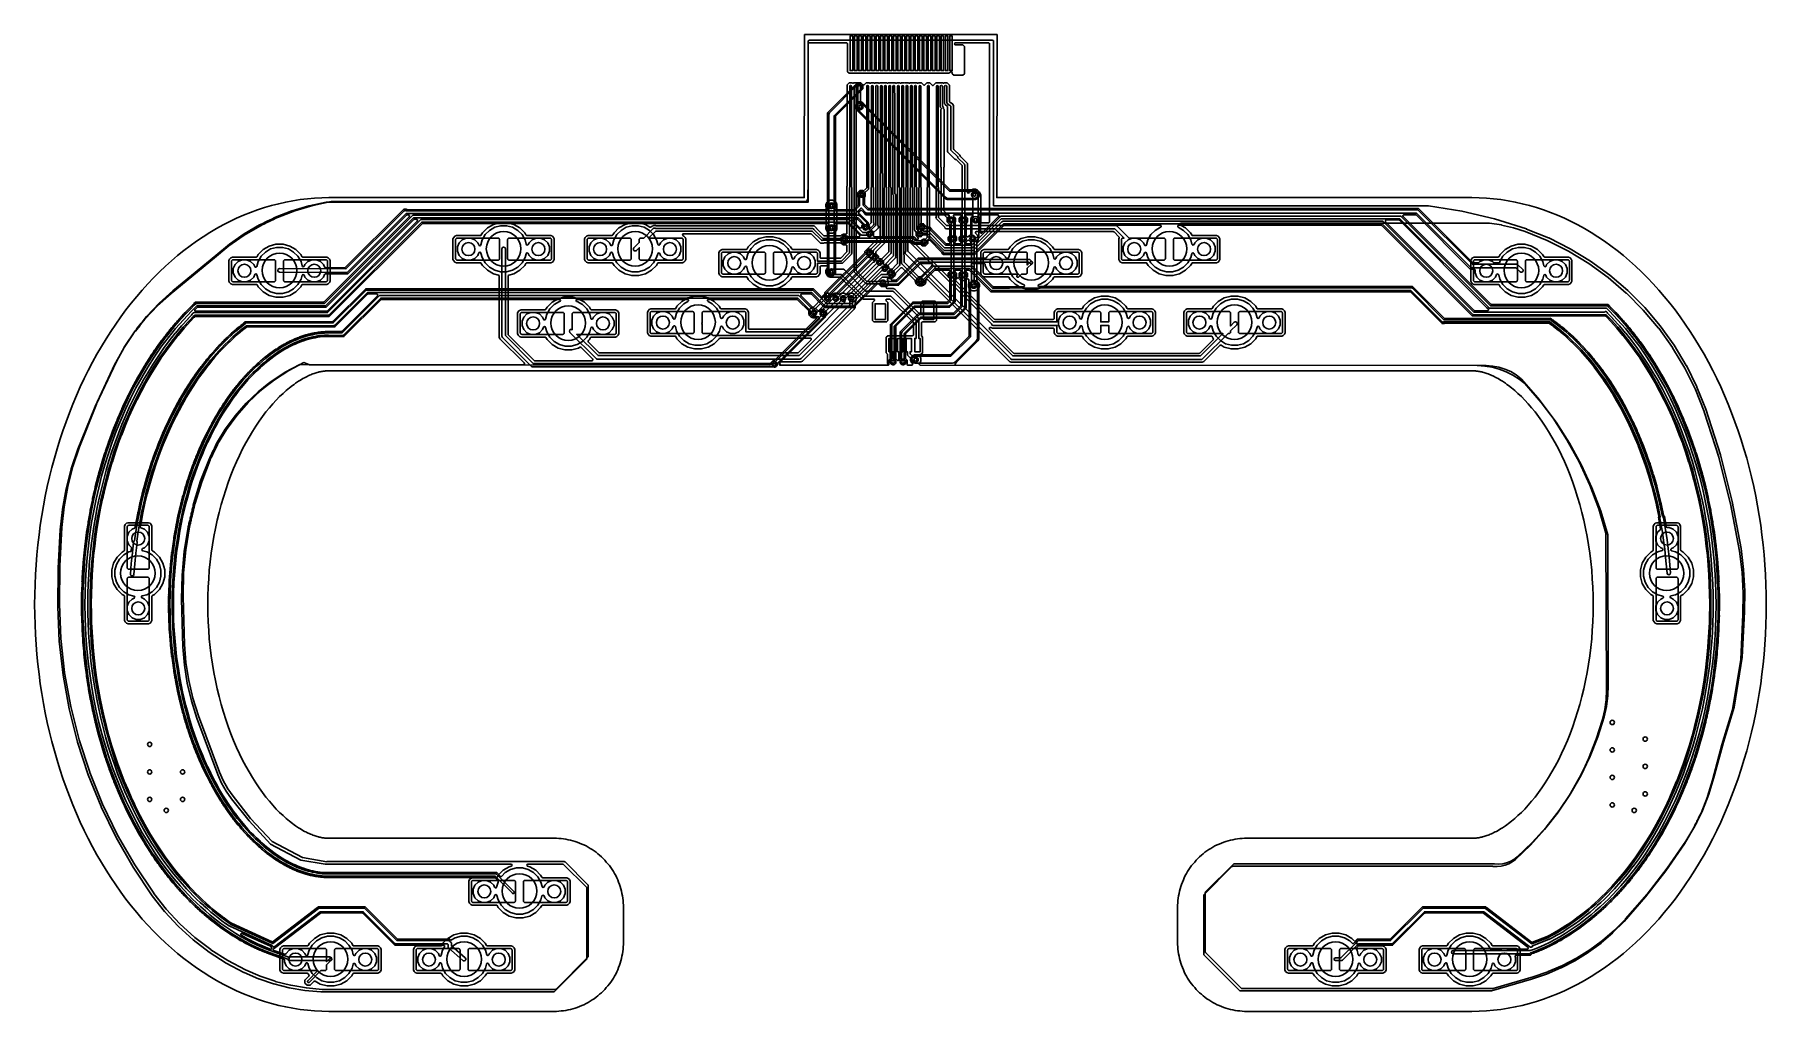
# Model space of a CAD drawing. Header units: millimetres. Extents: x -2 to 198, y 1 to 114.
import ezdxf

# ---------------------------------------------------------------- set-up
doc = ezdxf.new("R2010")
doc.units = ezdxf.units.MM

msp = doc.modelspace()

# ---------------------------------------------------------------- linework, layer by layer
at = {"layer": '16_copper'}
for points in [[(58.29, 3.46, 0.185346), (58.37, 3.5), (62.05, 7.18, 0.198912), (62.09, 7.27), (62.09, 15.45, 0.198912), (62.05, 15.54), (59.41, 18.18, 0.198912), (59.32, 18.22), (31.94, 18.22, 0.026197), (31.93, 18.22), (31.92, 18.22, 0.08168), (31.88, 18.2), (29.08, 18.68), (25.56, 20.54), (23.09, 23.21), (21.08, 25.76), (20.45, 26.64), (19.92, 27.57), (19.48, 28.56), (17.06, 35.07), (16.43, 37.08), (15.95, 39.13), (15.62, 41.21), (15.45, 43.31), (15.29, 48.83), (15.35, 51.54), (15.6, 54.23), (16.03, 56.89, 0.077522), (16.04, 56.93), (16.07, 57.06), (16.07, 57.06), (16.07, 57.06), (16.1, 57.18), (16.1, 57.18), (16.1, 57.18), (16.13, 57.31), (16.13, 57.31), (16.13, 57.31), (16.16, 57.43), (16.16, 57.43), (16.16, 57.43), (16.19, 57.56), (16.19, 57.56), (16.19, 57.56), (16.21, 57.68), (16.21, 57.68), (16.21, 57.68), (16.24, 57.81), (16.24, 57.81), (16.24, 57.81), (16.27, 57.93), (16.27, 57.93), (16.27, 57.93), (16.3, 58.06), (16.3, 58.06), (16.3, 58.06), (16.33, 58.18), (16.33, 58.18), (16.33, 58.18), (16.36, 58.31), (16.36, 58.31), (16.36, 58.31), (16.39, 58.43), (16.39, 58.43), (16.39, 58.43), (16.42, 58.56), (16.42, 58.56), (16.42, 58.56), (16.45, 58.68), (16.45, 58.68), (16.45, 58.68), (16.48, 58.81), (16.48, 58.81), (16.48, 58.81), (16.51, 58.93), (16.51, 58.93), (16.51, 58.93), (16.54, 59.06), (16.54, 59.06), (16.54, 59.06), (16.57, 59.18), (16.57, 59.18), (16.57, 59.18), (16.59, 59.31), (16.59, 59.31), (16.59, 59.31), (16.62, 59.43), (16.62, 59.43), (16.62, 59.43), (16.65, 59.52), (17.44, 62.1), (18.41, 64.62, 0.068307), (18.43, 64.66), (18.55, 64.91), (18.55, 64.91), (18.55, 64.91), (18.61, 65.03), (18.61, 65.03), (18.61, 65.03), (18.73, 65.28), (18.73, 65.28), (18.73, 65.28), (18.85, 65.53), (18.85, 65.53), (18.85, 65.53), (18.91, 65.66), (18.91, 65.66), (18.91, 65.66), (18.97, 65.78), (18.97, 65.78), (18.97, 65.78), (19.03, 65.91), (19.03, 65.91), (19.03, 65.91), (19.15, 66.16), (19.15, 66.16), (19.15, 66.16), (19.21, 66.28), (19.21, 66.28), (19.21, 66.28), (19.27, 66.41, 0.046386), (19.28, 66.43), (20.31, 68.14), (21.49, 69.76), (22.81, 71.26), (24.27, 72.64), (24.55, 72.86), (24.55, 72.86), (24.55, 72.86), (25.35, 73.49), (25.35, 73.49), (25.5, 73.61), (25.5, 73.61), (25.5, 73.61), (25.84, 73.87), (27.52, 74.96), (29.24, 75.87), (29.81, 75.63, 0.099025), (29.86, 75.62), (83.04, 75.58, 0.415605), (83.17, 75.7), (83.17, 75.84), (83.43, 76.11), (83.55, 76.11, 0.198912), (83.64, 76.15), (88.47, 80.98, 0.668179), (88.38, 81.19), (87.98, 81.19), (87.71, 81.46), (87.71, 81.62, 0.198912), (87.68, 81.71), (86.25, 83.13, 0.198912), (86.16, 83.17), (75.98, 83.17, 0.767327), (75.92, 82.93), (76.39, 82.66), (76.89, 82.17), (77.24, 81.56), (77.37, 81.05, 0.71659), (77.61, 81.04), (77.69, 81.22), (78.05, 81.58), (78.51, 81.77), (79.02, 81.77), (79.49, 81.58), (79.85, 81.22), (80.05, 80.75), (80.05, 80.24), (79.85, 79.77), (79.49, 79.41), (79.02, 79.22), (78.51, 79.22), (78.05, 79.41), (77.69, 79.77), (77.6, 79.98, 0.716599), (77.36, 79.97), (77.24, 79.51), (76.89, 78.9), (76.39, 78.4), (75.79, 78.05), (75.11, 77.87), (74.41, 77.87), (73.73, 78.05), (73.13, 78.4), (72.63, 78.9), (72.28, 79.51), (72.14, 80.03, 0.71659), (71.9, 80.05), (71.79, 79.77), (71.43, 79.41), (70.96, 79.22), (70.45, 79.22), (69.98, 79.41), (69.62, 79.77), (69.43, 80.24), (69.43, 80.75), (69.62, 81.22), (69.98, 81.58), (70.45, 81.77), (70.96, 81.77), (71.43, 81.58), (71.79, 81.22), (71.89, 80.97, 0.71659), (72.13, 80.98), (72.28, 81.56), (72.63, 82.17), (73.13, 82.66), (73.6, 82.93, 0.767327), (73.54, 83.17), (60.8, 83.17), (60.78, 83.17, 0.70674), (60.73, 82.94), (60.74, 82.93, 0.11691), (60.8, 82.91), (61.41, 82.56), (61.9, 82.07), (62.25, 81.46), (62.39, 80.95, 0.71659), (62.62, 80.94), (62.7, 81.12), (63.06, 81.48), (63.53, 81.67), (64.04, 81.67), (64.5, 81.48), (64.86, 81.12), (65.06, 80.65), (65.06, 80.14), (64.86, 79.67), (64.5, 79.31), (64.04, 79.12), (63.53, 79.12), (63.06, 79.31), (62.7, 79.67), (62.61, 79.88, 0.71659), (62.37, 79.87), (62.25, 79.41), (61.9, 78.8), (61.41, 78.3), (60.8, 77.95), (60.12, 77.77), (59.42, 77.77), (58.75, 77.95), (58.14, 78.3), (57.64, 78.8), (57.29, 79.41), (57.15, 79.93, 0.71659), (56.92, 79.95), (56.8, 79.67), (56.44, 79.31), (55.97, 79.12), (55.46, 79.12), (54.99, 79.31), (54.63, 79.67), (54.44, 80.14), (54.44, 80.65), (54.63, 81.12), (54.99, 81.48), (55.46, 81.67), (55.97, 81.67), (56.44, 81.48), (56.8, 81.12), (56.9, 80.87, 0.71659), (57.14, 80.88), (57.29, 81.46), (57.64, 82.07), (58.14, 82.56), (58.75, 82.91, 0.972586), (58.76, 83.17), (58.75, 83.17), (38.23, 83.17, 0.198912), (38.14, 83.13), (33.87, 78.86), (32.02, 78.86, 0.060405), (31.99, 78.88), (31.98, 78.88, 0.174139), (31.89, 78.89), (31.64, 78.87, 0.007294), (31.63, 78.87), (31.39, 78.86, 0.007353), (31.38, 78.86), (31.13, 78.83, 0.008019), (31.13, 78.83), (30.84, 78.79, 0.00856), (30.83, 78.79), (30.54, 78.74, 0.007265), (30.54, 78.74), (30.33, 78.7, 0.005917), (30.33, 78.7), (30.11, 78.65, 0.006857), (30.11, 78.65), (29.81, 78.57, 0.00784), (29.81, 78.57), (29.51, 78.49, 0.00799), (29.5, 78.48), (29.18, 78.38, 0.008094), (29.17, 78.38), (28.85, 78.26, 0.007874), (28.85, 78.26), (28.53, 78.14, 0.007646), (28.53, 78.14), (28.22, 78, 0.00723), (28.21, 78), (27.92, 77.86, 0.006757), (27.92, 77.86), (27.62, 77.72, 0.00648), (27.62, 77.72), (27.33, 77.56, 0.006204), (27.33, 77.56), (27.05, 77.4, 0.006385), (27.05, 77.4), (26.72, 77.21, 0.006583), (26.72, 77.21), (26.4, 77, 0.006333), (26.4, 77), (26.09, 76.79, 0.006082), (26.08, 76.79), (25.78, 76.58, 0.006395), (25.77, 76.57), (25.41, 76.3, 0.006688), (25.41, 76.3), (25.06, 76.02, 0.006427), (25.06, 76.02), (24.71, 75.74, 0.006163), (24.71, 75.73), (24.37, 75.44, 0.005688), (24.36, 75.44), (24.06, 75.16, 0.005289), (24.06, 75.15), (23.75, 74.87, 0.005123), (23.75, 74.86), (23.46, 74.57, 0.004954), (23.45, 74.57), (23.16, 74.27, 0.005571), (23.16, 74.27), (22.78, 73.86, 0.006129), (22.78, 73.86), (22.41, 73.44, 0.006045), (22.41, 73.44), (22.04, 72.99, 0.006076), (22.03, 72.99), (21.97, 72.91), (21.97, 72.91), (21.97, 72.91), (21.87, 72.79), (21.87, 72.79), (21.87, 72.79), (21.77, 72.66), (21.77, 72.66), (21.77, 72.66), (21.67, 72.54, 0.031214), (21.67, 72.53), (21.29, 72.03, 0.006077), (21.28, 72.03), (20.92, 71.52, 0.005818), (20.92, 71.52), (20.56, 71, 0.005549), (20.56, 71), (20.22, 70.47, 0.005507), (20.22, 70.47), (19.86, 69.9, 0.005509), (19.86, 69.89), (19.51, 69.31, 0.005304), (19.51, 69.31), (19.18, 68.72, 0.005097), (19.17, 68.72), (18.85, 68.12, 0.005401), (18.85, 68.12), (18.48, 67.4, 0.005711), (18.48, 67.39), (18.36, 67.14), (18.36, 67.14), (18.36, 67.14), (18.13, 66.66, 0.005318), (18.12, 66.66), (17.81, 65.98, 0.004992), (17.81, 65.98), (17.52, 65.29, 0.004924), (17.52, 65.29), (17.23, 64.6, 0.004853), (17.23, 64.6), (16.96, 63.9, 0.005354), (16.96, 63.9), (16.65, 63.03, 0.005819), (16.65, 63.03), (16.35, 62.15, 0.005724), (16.35, 62.15), (16.07, 61.27, 0.005624), (16.07, 61.26), (15.82, 60.38, 0.005199), (15.82, 60.37), (15.61, 59.59, 0.00474), (15.61, 59.58), (15.42, 58.79, 0.004628), (15.42, 58.79), (15.24, 58, 0.004514), (15.24, 58), (15.07, 57.2, 0.004465), (15.07, 57.2), (14.92, 56.38, 0.00445), (14.92, 56.38), (14.78, 55.56, 0.006565), (14.78, 55.55), (14.54, 53.9, 0.007649), (14.54, 53.9), (14.4, 52.61, 0.006651), (14.4, 52.61), (14.29, 51.32, 0.005527), (14.29, 51.32), (14.24, 50.47, 0.0044), (14.24, 50.47), (14.18, 49.2, 0.008866), (14.18, 49.19), (14.18, 49.09), (14.18, 49.09), (14.18, 49.09), (14.18, 48.96), (14.18, 48.96), (14.18, 48.96), (14.18, 48.84), (14.18, 48.84), (14.18, 48.84), (14.18, 48.71), (14.18, 48.71), (14.18, 48.71), (14.18, 48.59), (14.18, 48.59), (14.18, 48.59), (14.18, 48.46), (14.18, 48.46), (14.18, 48.46), (14.17, 48.34), (14.17, 48.34), (14.17, 48.34), (14.17, 48.21), (14.17, 48.21), (14.17, 48.21), (14.17, 48.09), (14.17, 48.09), (14.17, 48.09), (14.17, 47.96, 0.089209), (14.17, 47.91), (14.18, 47.06, 0.004444), (14.18, 47.06), (14.2, 46.21, 0.004415), (14.2, 46.21), (14.24, 45.36, 0.004406), (14.24, 45.36), (14.29, 44.51, 0.005521), (14.29, 44.51), (14.4, 43.22, 0.006657), (14.4, 43.22), (14.54, 41.93, 0.007655), (14.54, 41.93), (14.78, 40.28, 0.006565), (14.78, 40.27), (14.92, 39.46, 0.00445), (14.92, 39.45), (15.07, 38.63, 0.004479), (15.07, 38.63), (15.24, 37.83, 0.004526), (15.24, 37.83), (15.42, 37.03, 0.004616), (15.42, 37.03), (15.61, 36.24, 0.00472), (15.61, 36.24), (15.82, 35.46, 0.005201), (15.82, 35.46), (16.07, 34.57, 0.00565), (16.07, 34.56), (16.35, 33.68, 0.005716), (16.35, 33.68), (16.65, 32.8, 0.005808), (16.65, 32.8), (16.96, 31.93, 0.005326), (16.96, 31.93), (17.23, 31.23, 0.004844), (17.23, 31.23), (17.52, 30.54, 0.004924), (17.52, 30.54), (17.81, 29.85, 0.005028), (17.81, 29.85), (18.12, 29.17, 0.005346), (18.13, 29.17), (18.48, 28.44, 0.005702), (18.48, 28.43), (18.85, 27.71, 0.005359), (18.85, 27.71), (19.17, 27.11, 0.005083), (19.18, 27.11), (19.51, 26.52, 0.005301), (19.51, 26.52), (19.86, 25.94, 0.005526), (19.86, 25.93), (20.22, 25.36, 0.005543), (20.22, 25.36), (20.56, 24.83, 0.005568), (20.56, 24.83), (20.92, 24.32, 0.005808), (20.92, 24.31), (21.28, 23.81, 0.006033), (21.29, 23.8), (21.67, 23.3, 0.006007), (21.67, 23.3), (22.02, 22.86, 0.005921), (22.03, 22.85), (22.39, 22.42, 0.006121), (22.39, 22.41), (22.77, 21.98, 0.006306), (22.77, 21.98), (23.16, 21.56, 0.005619), (23.16, 21.56), (23.45, 21.26, 0.004932), (23.46, 21.26), (23.75, 20.97, 0.005114), (23.75, 20.97), (24.06, 20.68, 0.005285), (24.06, 20.68), (24.36, 20.4, 0.005697), (24.37, 20.39), (24.71, 20.1, 0.006172), (24.71, 20.1), (25.06, 19.81, 0.006436), (25.06, 19.81), (25.41, 19.53, 0.006679), (25.41, 19.53), (25.77, 19.26, 0.0064), (25.78, 19.26), (26.08, 19.04, 0.006073), (26.09, 19.04), (26.4, 18.83, 0.006336), (26.4, 18.83), (26.72, 18.62, 0.00658), (26.72, 18.62), (27.05, 18.43, 0.00638), (27.05, 18.43), (27.33, 18.27, 0.006204), (27.33, 18.27), (27.62, 18.12, 0.006488), (27.62, 18.11), (27.92, 17.97, 0.006771), (27.92, 17.97), (28.21, 17.83, 0.00723), (28.22, 17.83), (28.53, 17.69, 0.007652), (28.53, 17.69), (28.85, 17.57, 0.007861), (28.85, 17.57), (29.17, 17.45, 0.008061), (29.18, 17.45), (29.5, 17.35, 0.007361), (29.51, 17.34), (29.76, 17.27, 0.006678), (29.76, 17.27), (30.02, 17.2, 0.0069), (30.02, 17.2), (30.28, 17.14, 0.007145), (30.28, 17.14), (30.54, 17.09, 0.0078), (30.54, 17.09), (30.83, 17.04, 0.00851), (30.84, 17.04), (31.13, 17, 0.008062), (31.13, 17), (31.38, 16.97, 0.007391), (31.39, 16.97), (31.63, 16.96, 0.007288), (31.64, 16.96), (31.89, 16.95, 0.007222), (31.89, 16.95), (32.15, 16.94, 0.003575), (32.15, 16.94), (51.52, 16.94), (51.92, 16.54, 0.414214), (52.1, 16.54), (52.5, 16.94), (53.11, 17.3), (53.79, 17.48), (54.49, 17.48), (55.16, 17.3), (55.77, 16.94), (56.27, 16.45), (56.62, 15.84), (56.75, 15.33, 0.71659), (56.99, 15.32), (57.06, 15.5), (57.42, 15.86), (57.89, 16.05), (58.4, 16.05), (58.87, 15.86), (59.23, 15.5), (59.42, 15.03), (59.42, 14.52), (59.23, 14.05), (58.87, 13.69), (58.4, 13.5), (57.89, 13.5), (57.42, 13.69), (57.06, 14.05), (56.98, 14.26, 0.716599), (56.74, 14.25), (56.62, 13.79), (56.27, 13.18), (55.77, 12.69), (55.16, 12.34), (54.49, 12.16), (53.79, 12.16), (53.11, 12.34), (52.5, 12.69), (52.01, 13.18), (51.66, 13.79), (51.52, 14.32, 0.71659), (51.28, 14.33), (51.16, 14.05), (50.8, 13.69), (50.34, 13.5), (49.83, 13.5), (49.36, 13.69), (49, 14.05), (48.8, 14.52), (48.8, 15.03), (49, 15.5), (49.36, 15.86), (49.83, 16.05), (50.34, 16.05), (50.8, 15.86), (51.16, 15.5), (51.27, 15.25, 0.71659), (51.5, 15.27), (51.66, 15.84, 0.414459), (51.65, 16.02), (51.33, 16.35, 0.198912), (51.24, 16.39), (32.31, 16.39, 0.03772), (32.29, 16.38), (32.14, 16.39, 0.003575), (32.14, 16.39), (32.04, 16.39, 0.039251), (32.02, 16.38), (31.88, 16.39, 0.007222), (31.87, 16.39), (31.76, 16.39, 0.082938), (31.72, 16.39), (31.61, 16.4, 0.007288), (31.6, 16.4), (31.49, 16.41, 0.082347), (31.45, 16.41), (31.34, 16.42, 0.007397), (31.33, 16.42), (31.22, 16.43, 0.079346), (31.18, 16.43), (31.07, 16.45, 0.008056), (31.06, 16.45), (30.9, 16.47), (30.9, 16.47), (30.75, 16.49, 0.008504), (30.75, 16.49), (30.6, 16.51), (30.6, 16.51), (30.44, 16.54, 0.0078), (30.44, 16.54), (30.31, 16.57, 0.056903), (30.29, 16.57), (30.16, 16.6, 0.007145), (30.16, 16.6), (30.04, 16.63, 0.060259), (30.01, 16.63), (29.89, 16.66, 0.0069), (29.89, 16.66), (29.77, 16.69, 0.062035), (29.73, 16.7), (29.62, 16.74, 0.006678), (29.61, 16.74), (29.49, 16.77, 0.059982), (29.46, 16.78), (29.34, 16.81, 0.007361), (29.34, 16.82), (29.21, 16.85, 0.179425), (29.12, 16.88), (29, 16.93, 0.008061), (29, 16.93), (28.87, 16.97, 0.181497), (28.78, 17), (28.66, 17.05, 0.007858), (28.65, 17.05), (28.53, 17.09, 0.180073), (28.44, 17.13), (28.32, 17.18, 0.00766), (28.32, 17.18), (28.2, 17.23, 0.177869), (28.11, 17.27), (27.99, 17.32, 0.007235), (27.99, 17.32), (27.86, 17.38, 0.144052), (27.8, 17.41), (27.68, 17.47, 0.006776), (27.67, 17.47), (27.55, 17.52, 0.140925), (27.49, 17.56), (27.37, 17.62, 0.006494), (27.37, 17.62), (27.25, 17.68, 0.138678), (27.19, 17.71), (27.07, 17.78, 0.006207), (27.07, 17.78), (26.95, 17.85, 0.137897), (26.89, 17.88), (26.77, 17.95, 0.006385), (26.77, 17.95), (26.65, 18.02), (26.65, 18.02), (26.64, 18.02), (26.64, 18.03), (26.63, 18.03, 0.18228), (26.55, 18.08), (26.43, 18.15, 0.006583), (26.43, 18.15), (26.32, 18.22), (26.31, 18.22), (26.31, 18.23), (26.3, 18.23), (26.3, 18.24, 0.181686), (26.21, 18.29), (26.1, 18.36, 0.006333), (26.1, 18.36), (25.98, 18.43), (25.98, 18.43), (25.98, 18.44), (25.97, 18.45), (25.97, 18.45, 0.180552), (25.88, 18.5), (25.77, 18.58, 0.006077), (25.77, 18.58), (25.66, 18.66), (25.65, 18.66), (25.65, 18.67), (25.64, 18.67, 0.181352), (25.56, 18.73), (25.45, 18.81, 0.0064), (25.45, 18.81), (25.34, 18.89, 0.058828), (25.32, 18.91), (25.21, 18.99, 0.057159), (25.18, 19), (25.08, 19.09, 0.006697), (25.07, 19.09), (24.97, 19.17, 0.059666), (24.95, 19.19), (24.84, 19.27, 0.05651), (24.81, 19.29), (24.71, 19.37, 0.006444), (24.71, 19.38), (24.6, 19.46, 0.058924), (24.58, 19.48), (24.47, 19.57, 0.055793), (24.45, 19.58), (24.35, 19.67, 0.006181), (24.35, 19.67), (24.24, 19.76, 0.057825), (24.22, 19.78), (24.12, 19.87, 0.05457), (24.1, 19.89), (24, 19.98, 0.005701), (24, 19.98), (23.89, 20.07, 0.054117), (23.87, 20.09), (23.8, 20.16, 0.051435), (23.78, 20.18), (23.68, 20.27, 0.005289), (23.68, 20.27), (23.57, 20.37, 0.050972), (23.56, 20.38), (23.49, 20.45, 0.050015), (23.46, 20.47), (23.37, 20.57, 0.005114), (23.37, 20.57), (23.26, 20.66, 0.049576), (23.25, 20.68), (23.18, 20.76, 0.048586), (23.16, 20.77), (23.06, 20.87, 0.004928), (23.06, 20.87), (22.96, 20.97, 0.048025), (22.95, 20.99), (22.87, 21.06, 0.053982), (22.85, 21.08), (22.76, 21.18, 0.005628), (22.76, 21.18), (22.66, 21.28, 0.053532), (22.65, 21.3), (22.47, 21.49, 0.056189), (22.45, 21.51), (22.36, 21.61, 0.00631), (22.36, 21.61), (22.27, 21.71, 0.058547), (22.25, 21.74), (22.08, 21.93, 0.055664), (22.06, 21.95), (21.97, 22.05, 0.006121), (21.97, 22.05), (21.88, 22.16, 0.057418), (21.87, 22.18), (21.7, 22.38, 0.055136), (21.68, 22.4), (21.6, 22.5, 0.005921), (21.59, 22.5), (21.51, 22.61, 0.055874), (21.49, 22.63), (21.33, 22.83, 0.055387), (21.31, 22.85), (21.23, 22.96, 0.006016), (21.23, 22.96), (21.14, 23.07, 0.056601), (21.13, 23.09), (20.94, 23.34, 0.05544), (20.92, 23.36), (20.84, 23.47, 0.006045), (20.84, 23.48), (20.76, 23.58, 0.056794), (20.74, 23.61), (20.56, 23.86, 0.054819), (20.54, 23.88), (20.46, 23.99, 0.005813), (20.46, 24), (20.38, 24.11, 0.055027), (20.37, 24.13), (20.19, 24.39, 0.053596), (20.18, 24.41), (20.1, 24.52, 0.005568), (20.1, 24.52), (20.02, 24.64, 0.053094), (20.01, 24.66), (19.84, 24.92, 0.053436), (19.82, 24.94), (19.75, 25.06, 0.005553), (19.75, 25.06), (19.67, 25.18, 0.053009), (19.66, 25.2), (19.47, 25.51, 0.053256), (19.45, 25.53), (19.38, 25.65, 0.005531), (19.38, 25.65), (19.31, 25.76, 0.05288), (19.3, 25.79), (19.11, 26.1, 0.051525), (19.1, 26.12), (19.03, 26.24, 0.005301), (19.03, 26.24), (18.96, 26.36, 0.050987), (18.95, 26.38), (18.77, 26.7, 0.049779), (18.76, 26.72), (18.69, 26.84, 0.005083), (18.69, 26.84), (18.62, 26.96, 0.049319), (18.61, 26.99), (18.44, 27.31, 0.051947), (18.42, 27.33), (18.36, 27.45, 0.005359), (18.36, 27.45), (18.3, 27.57, 0.051574), (18.29, 27.6), (18.06, 28.04, 0.054546), (18.04, 28.07), (17.98, 28.19, 0.005711), (17.98, 28.19), (17.92, 28.31, 0.054174), (17.91, 28.34), (17.69, 28.79, 0.051881), (17.68, 28.81), (17.62, 28.93, 0.005352), (17.62, 28.94), (17.56, 29.06, 0.051455), (17.55, 29.09), (17.38, 29.48, 0.049341), (17.36, 29.5), (17.31, 29.63, 0.005028), (17.31, 29.63), (17.25, 29.75, 0.048766), (17.24, 29.78), (17.07, 30.17, 0.048522), (17.06, 30.19), (17.01, 30.32, 0.00493), (17, 30.33), (16.95, 30.45, 0.047988), (16.94, 30.48), (16.78, 30.87, 0.047879), (16.77, 30.9), (16.72, 31.03, 0.004844), (16.72, 31.03), (16.66, 31.16, 0.047298), (16.66, 31.18), (16.5, 31.58, 0.051712), (16.49, 31.61), (16.44, 31.73, 0.005326), (16.44, 31.74), (16.39, 31.87, 0.051262), (16.39, 31.89), (16.18, 32.46, 0.05483), (16.17, 32.49), (16.12, 32.62, 0.005813), (16.12, 32.62), (16.08, 32.75, 0.055061), (16.07, 32.77), (15.87, 33.35, 0.054596), (15.86, 33.38), (15.82, 33.51, 0.005716), (15.82, 33.51), (15.78, 33.64, 0.054329), (15.77, 33.67), (15.59, 34.25, 0.054201), (15.58, 34.27), (15.54, 34.41, 0.005644), (15.54, 34.41), (15.5, 34.54, 0.053835), (15.5, 34.56), (15.33, 35.15, 0.050677), (15.32, 35.17), (15.28, 35.31, 0.005201), (15.28, 35.31), (15.24, 35.44, 0.050294), (15.24, 35.47), (15.12, 35.94, 0.046873), (15.11, 35.97), (15.07, 36.1, 0.00472), (15.07, 36.1), (15.04, 36.24, 0.046295), (15.03, 36.26), (14.92, 36.74, 0.047389), (14.91, 36.76), (14.88, 36.9, 0.004616), (14.88, 36.9), (14.84, 37.04, 0.045382), (14.84, 37.06), (14.73, 37.55, 0.045293), (14.72, 37.57), (14.7, 37.71, 0.004539), (14.7, 37.71), (14.66, 37.85, 0.044653), (14.66, 37.87), (14.56, 38.36, 0.044845), (14.55, 38.39), (14.53, 38.53, 0.004479), (14.53, 38.53), (14.5, 38.67, 0.044245), (14.5, 38.69), (14.4, 39.19, 0.044604), (14.4, 39.22), (14.37, 39.36, 0.004463), (14.37, 39.36), (14.35, 39.5, 0.044009), (14.34, 39.52), (14.26, 40.03, 0.056872), (14.25, 40.06), (14.23, 40.19, 0.006572), (14.23, 40.19), (14.21, 40.32, 0.059321), (14.21, 40.35), (14.02, 41.7, 0.059695), (14.01, 41.73), (13.99, 41.86, 0.007661), (13.99, 41.86), (13.97, 41.99, 0.062451), (13.97, 42.03), (13.87, 43, 0.057075), (13.86, 43.03), (13.85, 43.16, 0.006657), (13.85, 43.17), (13.83, 43.3, 0.059567), (13.83, 43.33), (13.75, 44.3, 0.053235), (13.75, 44.33), (13.74, 44.47, 0.005533), (13.74, 44.47), (13.73, 44.61, 0.052753), (13.73, 44.63), (13.7, 45.16, 0.044218), (13.69, 45.19), (13.69, 45.33, 0.0044), (13.68, 45.33), (13.68, 45.47, 0.043608), (13.68, 45.49), (13.65, 46.03, 0.044366), (13.65, 46.05), (13.65, 46.19, 0.004415), (13.65, 46.19), (13.64, 46.33, 0.043689), (13.64, 46.36), (13.63, 46.89, 0.044586), (13.63, 46.91), (13.62, 47.05, 0.004444), (13.62, 47.05), (13.62, 47.2, 0.043925), (13.62, 47.22), (13.62, 47.75, 0.044703), (13.61, 47.77), (13.62, 47.83, 0.147944), (13.62, 47.92), (13.61, 48.06, 0.052051), (13.62, 48.08), (13.62, 48.21), (13.62, 48.21), (13.62, 48.21), (13.62, 48.33), (13.62, 48.33), (13.62, 48.33), (13.62, 48.46), (13.62, 48.46), (13.62, 48.46), (13.62, 48.58), (13.62, 48.58), (13.62, 48.58), (13.62, 48.71), (13.62, 48.71), (13.62, 48.71), (13.62, 48.83), (13.62, 48.83), (13.62, 48.83), (13.63, 48.96), (13.63, 48.96), (13.63, 48.96), (13.63, 49.04, 0.063098), (13.62, 49.08), (13.63, 49.21, 0.008866), (13.63, 49.21), (13.63, 49.33, 0.074631), (13.63, 49.37), (13.68, 50.34, 0.044248), (13.68, 50.36), (13.68, 50.5, 0.004406), (13.69, 50.5), (13.69, 50.64, 0.043547), (13.7, 50.67), (13.73, 51.2, 0.053234), (13.73, 51.23), (13.74, 51.36, 0.005527), (13.74, 51.36), (13.75, 51.5, 0.052831), (13.75, 51.53), (13.83, 52.5, 0.057096), (13.83, 52.53), (13.85, 52.67, 0.006657), (13.85, 52.67), (13.86, 52.8, 0.059557), (13.87, 52.83), (13.97, 53.81, 0.059668), (13.97, 53.84), (13.99, 53.97, 0.007655), (13.99, 53.97), (14.01, 54.1, 0.062435), (14.02, 54.13), (14.21, 55.48, 0.056846), (14.21, 55.51), (14.23, 55.64, 0.006565), (14.23, 55.64), (14.25, 55.77, 0.059334), (14.26, 55.8), (14.34, 56.31, 0.044626), (14.35, 56.33), (14.37, 56.47, 0.00445), (14.37, 56.48), (14.4, 56.62, 0.044009), (14.4, 56.64), (14.5, 57.14, 0.044682), (14.5, 57.17), (14.53, 57.3, 0.004465), (14.53, 57.31), (14.55, 57.45, 0.044164), (14.56, 57.47), (14.66, 57.95, 0.045157), (14.66, 57.98), (14.69, 58.11, 0.00452), (14.69, 58.11), (14.72, 58.25, 0.044534), (14.73, 58.27), (14.84, 58.76, 0.046075), (14.84, 58.78), (14.88, 58.92, 0.004635), (14.88, 58.92), (14.91, 59.06, 0.045522), (14.91, 59.08), (15.03, 59.56, 0.047074), (15.04, 59.59), (15.07, 59.72, 0.004752), (15.07, 59.72), (15.11, 59.86, 0.046488), (15.11, 59.88), (15.24, 60.36, 0.050632), (15.24, 60.39), (15.28, 60.52, 0.005199), (15.28, 60.52), (15.32, 60.66, 0.050157), (15.33, 60.68), (15.5, 61.27, 0.053969), (15.5, 61.29), (15.54, 61.42, 0.00563), (15.54, 61.43), (15.58, 61.56, 0.053623), (15.59, 61.58), (15.77, 62.16, 0.054591), (15.78, 62.19), (15.82, 62.32, 0.005724), (15.82, 62.32), (15.86, 62.45, 0.054379), (15.87, 62.48), (16.07, 63.06, 0.054874), (16.08, 63.08), (16.12, 63.21, 0.005833), (16.12, 63.21), (16.17, 63.34, 0.055176), (16.18, 63.37), (16.39, 63.94, 0.051863), (16.39, 63.97), (16.44, 64.09, 0.005354), (16.44, 64.1), (16.49, 64.23, 0.051475), (16.5, 64.25), (16.66, 64.65, 0.047896), (16.66, 64.67), (16.72, 64.8, 0.004858), (16.72, 64.8), (16.77, 64.94, 0.047362), (16.78, 64.96), (16.94, 65.35, 0.048551), (16.95, 65.38), (17, 65.51, 0.00493), (17.01, 65.51), (17.06, 65.64, 0.047982), (17.07, 65.66), (17.24, 66.05, 0.049057), (17.25, 66.08), (17.31, 66.2, 0.004994), (17.31, 66.21), (17.36, 66.33, 0.048604), (17.38, 66.35), (17.55, 66.75, 0.051627), (17.56, 66.77), (17.62, 66.89, 0.005318), (17.62, 66.9), (17.68, 67.02, 0.051168), (17.69, 67.04), (17.91, 67.49, 0.054578), (17.92, 67.52), (17.98, 67.64, 0.005711), (17.98, 67.64), (18.04, 67.77, 0.054242), (18.06, 67.79), (18.29, 68.23, 0.052237), (18.3, 68.26), (18.36, 68.38, 0.005407), (18.36, 68.38), (18.42, 68.5, 0.051878), (18.44, 68.53), (18.61, 68.84, 0.049931), (18.62, 68.87), (18.69, 68.99, 0.005102), (18.69, 68.99), (18.76, 69.11, 0.049431), (18.77, 69.13), (18.95, 69.45, 0.051503), (18.96, 69.47), (19.03, 69.59, 0.005315), (19.03, 69.59), (19.1, 69.71, 0.051068), (19.11, 69.73), (19.3, 70.04, 0.053135), (19.31, 70.07), (19.38, 70.18, 0.005509), (19.38, 70.19), (19.45, 70.3, 0.052711), (19.47, 70.32), (19.66, 70.63, 0.053079), (19.67, 70.66), (19.75, 70.77, 0.005512), (19.75, 70.77), (19.82, 70.89, 0.052711), (19.84, 70.91), (20.01, 71.17, 0.053453), (20.02, 71.19), (20.1, 71.31, 0.005563), (20.1, 71.31), (20.18, 71.42, 0.053077), (20.19, 71.44), (20.37, 71.7, 0.054869), (20.38, 71.73), (20.46, 71.84, 0.005818), (20.46, 71.84), (20.54, 71.95, 0.055093), (20.56, 71.97), (20.74, 72.22, 0.055562), (20.76, 72.25), (20.84, 72.36, 0.006082), (20.84, 72.36), (20.92, 72.47, 0.057156), (20.94, 72.49), (21.13, 72.74, 0.0557), (21.14, 72.76), (21.23, 72.87, 0.006136), (21.23, 72.87), (21.31, 72.98, 0.057442), (21.33, 73), (21.5, 73.21, 0.055541), (21.52, 73.24), (21.6, 73.34, 0.106043), (21.64, 73.38), (21.69, 73.45, 0.057114), (21.71, 73.47), (21.89, 73.68, 0.055465), (21.9, 73.7), (21.99, 73.8, 0.006045), (21.99, 73.8), (22.08, 73.91, 0.056871), (22.1, 73.92), (22.26, 74.11, 0.055694), (22.28, 74.13), (22.37, 74.23, 0.006133), (22.37, 74.23), (22.46, 74.33, 0.057485), (22.48, 74.35), (22.65, 74.53, 0.053607), (22.66, 74.55), (22.76, 74.65, 0.005579), (22.76, 74.65), (22.85, 74.75, 0.053141), (22.87, 74.77), (22.95, 74.84, 0.048712), (22.96, 74.86), (23.06, 74.96, 0.004959), (23.06, 74.96), (23.16, 75.06, 0.048311), (23.18, 75.08), (23.25, 75.15, 0.05007), (23.27, 75.17), (23.37, 75.26, 0.005127), (23.37, 75.26), (23.47, 75.36, 0.049578), (23.49, 75.38), (23.56, 75.45, 0.051452), (23.58, 75.47), (23.68, 75.56, 0.005289), (23.68, 75.56), (23.78, 75.66, 0.050937), (23.8, 75.67), (23.87, 75.74, 0.054534), (23.89, 75.76), (24, 75.85, 0.005702), (24, 75.85), (24.1, 75.94, 0.054097), (24.12, 75.96), (24.22, 76.05, 0.055794), (24.24, 76.07), (24.35, 76.16, 0.006168), (24.35, 76.16), (24.45, 76.25, 0.057745), (24.47, 76.26), (24.58, 76.35, 0.056498), (24.6, 76.37), (24.71, 76.45, 0.006427), (24.71, 76.46), (24.81, 76.54, 0.058855), (24.84, 76.56), (24.95, 76.64, 0.057183), (24.97, 76.66), (25.07, 76.74, 0.006701), (25.08, 76.75), (25.18, 76.83, 0.05968), (25.21, 76.84), (25.32, 76.93, 0.056407), (25.34, 76.95), (25.45, 77.02, 0.006395), (25.45, 77.02), (25.56, 77.1), (25.56, 77.1), (25.57, 77.11), (25.57, 77.11), (25.58, 77.12, 0.180607), (25.66, 77.17), (25.77, 77.25, 0.00609), (25.77, 77.25), (25.88, 77.33), (25.89, 77.33), (25.9, 77.34), (25.9, 77.34, 0.1811), (25.98, 77.4), (26.1, 77.47, 0.006333), (26.1, 77.47), (26.21, 77.54), (26.21, 77.54), (26.22, 77.55), (26.23, 77.55), (26.23, 77.55, 0.182191), (26.31, 77.61), (26.43, 77.68, 0.006592), (26.43, 77.68), (26.54, 77.75), (26.55, 77.75), (26.55, 77.76), (26.56, 77.76), (26.57, 77.76, 0.181762), (26.65, 77.82), (26.77, 77.88, 0.006388), (26.77, 77.88), (26.88, 77.95, 0.138205), (26.95, 77.99), (27.07, 78.05, 0.006221), (27.07, 78.05), (27.19, 78.12, 0.138355), (27.25, 78.15), (27.37, 78.21, 0.00648), (27.37, 78.21), (27.49, 78.27, 0.140667), (27.55, 78.31), (27.67, 78.36, 0.006762), (27.68, 78.36), (27.8, 78.42, 0.143668), (27.86, 78.45), (27.99, 78.51, 0.00723), (27.99, 78.51), (28.11, 78.56, 0.177589), (28.2, 78.6), (28.32, 78.65, 0.007646), (28.32, 78.65), (28.44, 78.7, 0.179953), (28.53, 78.74), (28.65, 78.78, 0.00788), (28.66, 78.78), (28.78, 78.83, 0.181556), (28.87, 78.86), (29, 78.9, 0.0081), (29, 78.91), (29.12, 78.95, 0.182052), (29.22, 78.98), (29.34, 79.02, 0.00799), (29.34, 79.02), (29.47, 79.06, 0.129899), (29.53, 79.08), (29.66, 79.11, 0.007846), (29.66, 79.11), (29.79, 79.14, 0.125435), (29.85, 79.16), (29.98, 79.19, 0.004993), (29.99, 79.19), (30.06, 79.21), (30.06, 79.21), (30.06, 79.21, 0.105286), (30.12, 79.22), (30.13, 79.22, 0.011767), (30.14, 79.23), (30.21, 79.24), (30.21, 79.24), (30.21, 79.24), (30.28, 79.26), (30.29, 79.26), (30.29, 79.26, 0.113001), (30.35, 79.27), (30.36, 79.27, 0.1529), (30.44, 79.29), (30.6, 79.32, 0.01217), (30.6, 79.32), (30.75, 79.34, 0.00856), (30.75, 79.34), (30.9, 79.37), (30.9, 79.37), (31.06, 79.38, 0.008025), (31.07, 79.38), (31.18, 79.4, 0.080138), (31.22, 79.4), (31.33, 79.41, 0.007347), (31.34, 79.41), (31.45, 79.42, 0.082526), (31.49, 79.42), (31.6, 79.43, 0.007294), (31.61, 79.43), (31.72, 79.44, 0.083016), (31.76, 79.44), (31.87, 79.44, 0.166472), (31.96, 79.45), (31.97, 79.45, 0.088234), (32.02, 79.47), (33.57, 79.47, 0.198912), (33.65, 79.51), (37.73, 83.58, 0.668179), (37.64, 83.79), (36.68, 83.79, 0.198912), (36.59, 83.76), (32.82, 79.98), (22.69, 79.98, 0.16759), (22.62, 79.96), (22.17, 79.61, 0.007463), (22.17, 79.61), (21.66, 79.18, 0.007261), (21.66, 79.18), (21.16, 78.74, 0.007), (21.15, 78.73), (20.67, 78.28, 0.006728), (20.66, 78.28), (20.19, 77.81, 0.005511), (20.18, 77.81), (19.86, 77.47, 0.004385), (19.86, 77.47), (19.55, 77.14, 0.006406), (19.55, 77.13), (18.93, 76.44, 0.006544), (18.93, 76.44), (18.58, 76.03, 0.004652), (18.58, 76.03), (18.25, 75.62, 0.004562), (18.24, 75.62), (17.92, 75.2, 0.004467), (17.92, 75.2), (17.6, 74.77, 0.005994), (17.59, 74.77), (17.05, 74.01, 0.007355), (17.04, 74.01), (16.52, 73.23, 0.007021), (16.52, 73.23), (16.02, 72.43, 0.00671), (16.02, 72.43), (15.53, 71.63, 0.005711), (15.53, 71.62), (15.17, 70.99, 0.004846), (15.17, 70.99), (14.82, 70.34, 0.004714), (14.82, 70.34), (14.49, 69.69, 0.004581), (14.48, 69.69), (14.16, 69.03, 0.005121), (14.16, 69.03), (13.75, 68.17, 0.005706), (13.75, 68.16), (13.37, 67.29, 0.005623), (13.37, 67.29), (13, 66.41, 0.005556), (13, 66.41), (12.66, 65.52, 0.006335), (12.66, 65.52), (12.23, 64.34, 0.007066), (12.23, 64.34), (11.84, 63.14, 0.006903), (11.84, 63.14), (11.48, 61.94, 0.006757), (11.48, 61.94), (11.15, 60.72, 0.006282), (11.15, 60.72), (10.89, 59.62, 0.005811), (10.88, 59.62), (10.64, 58.51, 0.005667), (10.64, 58.51), (10.43, 57.4, 0.005527), (10.43, 57.4), (10.35, 56.93, 0.350271), (10.42, 56.79), (10.84, 56.62), (11.19, 56.26), (11.39, 55.79), (11.39, 55.28), (11.19, 54.81), (10.84, 54.45), (10.62, 54.37, 0.71659), (10.64, 54.13), (11.1, 54.01), (11.71, 53.66), (12.2, 53.16), (12.55, 52.55), (12.73, 51.88), (12.73, 51.18), (12.55, 50.5), (12.2, 49.89), (11.71, 49.4), (11.1, 49.05), (10.57, 48.91, 0.71659), (10.55, 48.67), (10.84, 48.55), (11.19, 48.19), (11.39, 47.73), (11.39, 47.22), (11.19, 46.75), (10.84, 46.39), (10.37, 46.19), (9.86, 46.19), (9.39, 46.39), (9.03, 46.75), (8.83, 47.22), (8.83, 47.73), (9.03, 48.19), (9.39, 48.55), (9.64, 48.66, 0.71659), (9.62, 48.89), (9.04, 49.05), (8.44, 49.4), (7.94, 49.89), (7.59, 50.5), (7.41, 51.18), (7.41, 51.88), (7.59, 52.55), (7.94, 53.16), (8.44, 53.66), (9.04, 54.01), (9.21, 54.05, 0.30528), (9.31, 54.16), (9.34, 54.43, 0.231307), (9.3, 54.54), (9.03, 54.81), (8.83, 55.28), (8.83, 55.79), (9.03, 56.26), (9.39, 56.62), (9.69, 56.75, 0.257617), (9.77, 56.84), (9.85, 57.34, 0.053203), (9.86, 57.37), (9.88, 57.5, 0.005528), (9.88, 57.5), (9.91, 57.64, 0.052844), (9.91, 57.66), (10.07, 58.46, 0.054278), (10.07, 58.49), (10.1, 58.62, 0.005667), (10.1, 58.63), (10.13, 58.76, 0.053966), (10.14, 58.79), (10.31, 59.59, 0.054837), (10.31, 59.61), (10.34, 59.74, 0.005818), (10.34, 59.75), (10.37, 59.88, 0.055048), (10.38, 59.91), (10.58, 60.7, 0.0561), (10.58, 60.73), (10.61, 60.86, 0.00629), (10.61, 60.86), (10.65, 60.99, 0.058493), (10.66, 61.02), (10.9, 61.93, 0.057351), (10.91, 61.96), (10.94, 62.09, 0.006757), (10.95, 62.09), (10.98, 62.22, 0.059839), (10.99, 62.25), (11.26, 63.15, 0.057751), (11.27, 63.18), (11.31, 63.31, 0.006909), (11.31, 63.31), (11.35, 63.44, 0.060302), (11.36, 63.46), (11.65, 64.36, 0.058154), (11.66, 64.39), (11.71, 64.52, 0.00706), (11.71, 64.52), (11.75, 64.65, 0.060738), (11.76, 64.67), (12.08, 65.56, 0.056244), (12.09, 65.59), (12.14, 65.71, 0.006341), (12.14, 65.72), (12.18, 65.84, 0.058635), (12.2, 65.87), (12.43, 66.46, 0.053455), (12.43, 66.49), (12.49, 66.62, 0.005564), (12.49, 66.62), (12.54, 66.75, 0.053077), (12.55, 66.77), (12.8, 67.36, 0.054027), (12.8, 67.39), (12.86, 67.51, 0.005623), (12.86, 67.51), (12.91, 67.64, 0.053583), (12.92, 67.66), (13.18, 68.25, 0.05454), (13.19, 68.27), (13.25, 68.39, 0.005706), (13.25, 68.4), (13.3, 68.52, 0.054236), (13.32, 68.54), (13.59, 69.12, 0.050096), (13.6, 69.15), (13.66, 69.27, 0.005127), (13.66, 69.27), (13.72, 69.4, 0.04956), (13.73, 69.42), (13.92, 69.79, 0.045732), (13.92, 69.81), (13.99, 69.94, 0.004587), (13.99, 69.94), (14.05, 70.07, 0.045166), (14.07, 70.09), (14.26, 70.45, 0.046771), (14.26, 70.48), (14.33, 70.6, 0.004714), (14.33, 70.6), (14.4, 70.73, 0.046251), (14.41, 70.75), (14.61, 71.11, 0.047852), (14.62, 71.13), (14.69, 71.25, 0.004846), (14.69, 71.26), (14.75, 71.38, 0.04734), (14.77, 71.4), (14.97, 71.76, 0.054553), (14.98, 71.79), (15.05, 71.9, 0.005711), (15.05, 71.91), (15.12, 72.02, 0.054285), (15.14, 72.05), (15.46, 72.58, 0.057242), (15.47, 72.61), (15.54, 72.72, 0.00671), (15.54, 72.73), (15.61, 72.84, 0.05969), (15.63, 72.86), (15.97, 73.39, 0.058039), (15.98, 73.42), (16.05, 73.53, 0.007026), (16.06, 73.53), (16.13, 73.64, 0.060663), (16.15, 73.67), (16.5, 74.19, 0.058918), (16.51, 74.22), (16.59, 74.32, 0.007364), (16.59, 74.33), (16.66, 74.44, 0.061588), (16.69, 74.46), (17.05, 74.97, 0.055329), (17.07, 74.99), (17.15, 75.1, 0.005999), (17.15, 75.1), (17.23, 75.21, 0.056525), (17.25, 75.23), (17.38, 75.4, 0.044721), (17.39, 75.42), (17.48, 75.54, 0.00447), (17.48, 75.54), (17.56, 75.65, 0.044112), (17.58, 75.67), (17.71, 75.83, 0.045554), (17.72, 75.85), (17.81, 75.96, 0.004567), (17.81, 75.97), (17.9, 76.08, 0.044982), (17.92, 76.09), (18.05, 76.26, 0.046307), (18.06, 76.28), (18.16, 76.39, 0.004665), (18.16, 76.39), (18.25, 76.5, 0.045748), (18.26, 76.51), (18.4, 76.68, 0.056788), (18.42, 76.7), (18.51, 76.8, 0.006558), (18.51, 76.81), (18.6, 76.91, 0.059247), (18.62, 76.93), (19.03, 77.39, 0.056443), (19.04, 77.41), (19.14, 77.51, 0.006419), (19.14, 77.51), (19.23, 77.61, 0.058843), (19.25, 77.63), (19.35, 77.74, 0.044103), (19.36, 77.75), (19.46, 77.86, 0.004394), (19.46, 77.86), (19.56, 77.96, 0.043548), (19.58, 77.97), (19.68, 78.08, 0.053079), (19.69, 78.1), (19.79, 78.2, 0.005524), (19.79, 78.2), (19.89, 78.3, 0.052714), (19.91, 78.31), (20.16, 78.56, 0.057312), (20.18, 78.59), (20.28, 78.68, 0.006746), (20.28, 78.68), (20.38, 78.77, 0.059779), (20.4, 78.79), (20.66, 79.03, 0.057991), (20.68, 79.06), (20.78, 79.15, 0.007), (20.78, 79.15), (20.88, 79.24, 0.060559), (20.9, 79.26), (21.17, 79.49, 0.058669), (21.19, 79.52), (21.3, 79.6, 0.00727), (21.3, 79.6), (21.4, 79.69, 0.061329), (21.42, 79.71), (21.7, 79.94, 0.059212), (21.72, 79.96), (21.82, 80.04, 0.007463), (21.83, 80.04), (21.93, 80.13, 0.061894), (21.95, 80.14), (22.23, 80.36, 0.11994), (22.27, 80.4), (22.47, 80.59), (32.51, 80.59, 0.198912), (32.6, 80.63), (36.38, 84.4), (88.08, 84.4), (89.06, 83.43, 0.414214), (89.24, 83.43), (89.37, 83.56, 0.198912), (89.41, 83.65), (89.41, 83.95), (94.01, 88.55, 0.198912), (94.04, 88.64), (94.04, 88.7), (94.31, 88.96), (94.69, 88.96), (94.95, 88.7), (94.95, 88.54, 0.414214), (95.08, 88.41), (95.34, 88.41), (95.6, 88.15), (95.6, 88, 0.414214), (95.73, 87.87), (95.91, 87.87), (96.18, 87.6), (96.18, 87.3, 0.414214), (96.3, 87.17), (96.53, 87.17), (96.8, 86.91), (96.8, 86.78, 0.414214), (96.92, 86.66), (97.15, 86.66), (97.41, 86.39), (97.41, 86.01), (97.3, 85.9, 0.198912), (97.26, 85.81), (97.26, 85.77), (97.1, 85.61, 0.668179), (97.19, 85.4), (97.62, 85.4, 0.198912), (97.7, 85.44), (100.2, 87.93), (107.97, 87.93, 0.303348), (108.09, 88.01), (108.11, 88.08), (108.47, 88.44), (108.94, 88.64), (109.45, 88.64), (109.92, 88.44), (110.28, 88.08, 0.459968), (110.42, 87.93), (110.55, 87.93, 0.339453), (110.67, 88.03), (110.77, 88.43), (111.12, 89.03), (111.62, 89.53), (112.23, 89.88), (112.9, 90.06), (113.6, 90.06), (114.28, 89.88), (114.89, 89.53), (115.38, 89.03), (115.73, 88.43), (115.87, 87.92, 0.71659), (116.1, 87.9), (116.18, 88.08), (116.54, 88.44), (117.01, 88.64), (117.52, 88.64), (117.99, 88.44), (118.35, 88.08), (118.54, 87.61), (118.54, 87.1), (118.35, 86.64), (117.99, 86.28), (117.52, 86.08), (117.01, 86.08), (116.54, 86.28), (116.18, 86.64), (116.09, 86.85, 0.716599), (115.86, 86.83), (115.73, 86.37), (115.38, 85.77), (114.89, 85.27), (114.28, 84.92), (114.14, 84.88, 0.877361), (114.17, 84.64), (132.21, 84.65), (132.21, 84.65), (132.38, 84.65, 0.000212), (132.38, 84.65), (132.56, 84.65), (132.57, 84.65), (157.28, 84.65), (160.93, 81, 0.198912), (161.02, 80.97), (173.11, 80.97, 0.046017), (173.13, 80.97), (173.21, 80.98, 0.066207), (173.24, 80.97), (173.25, 80.97, 0.162591), (173.32, 80.91), (173.39, 80.86, 0.007997), (173.39, 80.85), (173.5, 80.78, 0.063377), (173.52, 80.76), (173.8, 80.55, 0.059786), (173.83, 80.54), (173.93, 80.46, 0.007704), (173.93, 80.46), (174.04, 80.38, 0.062556), (174.06, 80.36), (174.34, 80.14, 0.059238), (174.36, 80.13), (174.46, 80.04, 0.00748), (174.47, 80.04), (174.57, 79.96, 0.061934), (174.59, 79.94), (174.87, 79.71, 0.058692), (174.89, 79.69), (174.99, 79.6, 0.007274), (174.99, 79.6), (175.1, 79.52, 0.061347), (175.12, 79.49), (175.38, 79.26, 0.057988), (175.41, 79.24), (175.51, 79.15, 0.007), (175.51, 79.15), (175.61, 79.06, 0.060537), (175.63, 79.03), (175.89, 78.79, 0.057257), (175.91, 78.77), (176.01, 78.68, 0.006724), (176.01, 78.68), (176.11, 78.59, 0.059737), (176.13, 78.56), (176.38, 78.31, 0.058409), (176.41, 78.29), (176.5, 78.2, 0.007164), (176.5, 78.2), (176.59, 78.1, 0.061002), (176.61, 78.08), (176.96, 77.71, 0.059499), (176.98, 77.7), (177.07, 77.6, 0.007594), (177.07, 77.59), (177.17, 77.5, 0.062239), (177.18, 77.47), (177.52, 77.1, 0.058872), (177.54, 77.08), (177.63, 76.98, 0.007348), (177.63, 76.98), (177.72, 76.88, 0.06156), (177.74, 76.85), (178.06, 76.47, 0.058267), (178.08, 76.45), (178.17, 76.35, 0.007113), (178.17, 76.34), (178.26, 76.24, 0.060868), (178.27, 76.22), (178.59, 75.82, 0.058876), (178.61, 75.8), (178.69, 75.7, 0.00734), (178.69, 75.7), (178.77, 75.59, 0.061529), (178.79, 75.57), (179.16, 75.07, 0.059324), (179.18, 75.05), (179.26, 74.94, 0.007518), (179.26, 74.94), (179.34, 74.84, 0.062018), (179.35, 74.81), (179.71, 74.3, 0.05852), (179.73, 74.28), (179.81, 74.17, 0.007209), (179.81, 74.17), (179.88, 74.06, 0.061146), (179.9, 74.03), (180.24, 73.52, 0.057731), (180.26, 73.5), (180.33, 73.38, 0.006902), (180.33, 73.38), (180.41, 73.27, 0.060264), (180.42, 73.24), (180.75, 72.72, 0.057304), (180.76, 72.7), (180.83, 72.58, 0.006735), (180.83, 72.58), (180.9, 72.47, 0.059786), (180.92, 72.44), (181.25, 71.87, 0.056872), (181.27, 71.85), (181.33, 71.73, 0.006563), (181.34, 71.73), (181.4, 71.62, 0.059288), (181.41, 71.59), (181.73, 71.01, 0.058839), (181.75, 70.99), (181.81, 70.87, 0.007335), (181.81, 70.87), (181.88, 70.75, 0.061506), (181.89, 70.73), (182.35, 69.84, 0.057355), (182.37, 69.81), (182.42, 69.69, 0.00675), (182.42, 69.69), (182.49, 69.57, 0.059817), (182.5, 69.54), (182.73, 69.05, 0.050946), (182.75, 69.03), (182.8, 68.91, 0.005228), (182.8, 68.91), (182.87, 68.78, 0.050429), (182.87, 68.76), (183.1, 68.26, 0.050155), (183.11, 68.24), (183.17, 68.12, 0.00514), (183.17, 68.11), (183.23, 67.99, 0.049687), (183.23, 67.96), (183.45, 67.47, 0.049565), (183.46, 67.44), (183.51, 67.32, 0.005053), (183.51, 67.31), (183.57, 67.19, 0.049705), (183.58, 67.16), (183.78, 66.66, 0.055505), (183.8, 66.64), (183.84, 66.51, 0.006063), (183.85, 66.51), (183.9, 66.38, 0.056924), (183.9, 66.35), (184.24, 65.49, 0.05813), (184.25, 65.46), (184.29, 65.34, 0.007041), (184.29, 65.33), (184.34, 65.21, 0.060668), (184.35, 65.18), (184.66, 64.3, 0.057807), (184.67, 64.28), (184.71, 64.15, 0.006928), (184.71, 64.15), (184.75, 64.02, 0.060352), (184.76, 63.99), (185.04, 63.11, 0.057521), (185.05, 63.08), (185.09, 62.95, 0.006821), (185.09, 62.95), (185.13, 62.82, 0.060034), (185.14, 62.79), (185.4, 61.9, 0.056356), (185.41, 61.87), (185.44, 61.74, 0.006373), (185.44, 61.74), (185.48, 61.61, 0.058722), (185.48, 61.58), (185.69, 60.8, 0.055006), (185.7, 60.77), (185.73, 60.64, 0.005874), (185.73, 60.64), (185.77, 60.51, 0.055516), (185.77, 60.48), (185.95, 59.69, 0.057602), (185.97, 59.67), (185.99, 59.54, 0.006859), (185.99, 59.53), (186.02, 59.4, 0.06016), (186.03, 59.37), (186.26, 58.23, 0.190789), (186.32, 58.15), (186.37, 58.11), (186.58, 56.92, 0.364078), (186.71, 56.81), (186.92, 56.81), (187.39, 56.62), (187.75, 56.26), (187.95, 55.79), (187.95, 55.28), (187.75, 54.81), (187.39, 54.45), (187.18, 54.37, 0.71659), (187.2, 54.13), (187.66, 54.01), (188.26, 53.66), (188.76, 53.16), (189.11, 52.55), (189.29, 51.88), (189.29, 51.18), (189.11, 50.5), (188.76, 49.89), (188.26, 49.4), (187.66, 49.05), (187.13, 48.91, 0.71659), (187.11, 48.67), (187.39, 48.55), (187.75, 48.19), (187.95, 47.73), (187.95, 47.22), (187.75, 46.75), (187.39, 46.39), (186.92, 46.19), (186.42, 46.19), (185.95, 46.39), (185.59, 46.75), (185.39, 47.22), (185.39, 47.73), (185.59, 48.19), (185.95, 48.55), (186.2, 48.66, 0.71659), (186.18, 48.89), (185.6, 49.05), (185, 49.4), (184.5, 49.89), (184.15, 50.5), (183.97, 51.18), (183.97, 51.88), (184.15, 52.55), (184.5, 53.16), (185, 53.66), (185.6, 54.01), (186.11, 54.14, 0.71659), (186.13, 54.38), (185.95, 54.45), (185.59, 54.81), (185.39, 55.28), (185.39, 55.79), (185.59, 56.26), (185.87, 56.55, 0.244598), (185.91, 56.66), (185.67, 57.99, 0.302177), (185.72, 58.12), (185.45, 59.41, 0.006859), (185.45, 59.42), (185.19, 60.51, 0.005868), (185.19, 60.51), (184.91, 61.59, 0.006373), (184.91, 61.6), (184.56, 62.79, 0.006821), (184.56, 62.79), (184.18, 63.97, 0.006928), (184.18, 63.97), (183.77, 65.14, 0.007041), (183.77, 65.14), (183.33, 66.3, 0.006057), (183.33, 66.31), (183, 67.1, 0.005047), (183, 67.1), (182.66, 67.89, 0.005134), (182.66, 67.89), (182.3, 68.67, 0.005223), (182.3, 68.67), (181.93, 69.44, 0.00675), (181.93, 69.44), (181.33, 70.61, 0.007329), (181.32, 70.61), (180.85, 71.46, 0.006554), (180.85, 71.46), (180.36, 72.29, 0.006732), (180.36, 72.29), (179.87, 73.08, 0.006897), (179.86, 73.08), (179.35, 73.85, 0.007202), (179.35, 73.86), (178.81, 74.61, 0.007508), (178.81, 74.62), (178.25, 75.35, 0.00734), (178.25, 75.36), (177.74, 75.99, 0.007103), (177.74, 75.99), (177.21, 76.61, 0.00734), (177.21, 76.61), (176.67, 77.22, 0.007585), (176.67, 77.22), (176.1, 77.81, 0.007151), (176.1, 77.81), (175.63, 78.28, 0.006719), (175.62, 78.28), (175.14, 78.73, 0.006991), (175.13, 78.74), (174.63, 79.18, 0.00727), (174.63, 79.18), (174.12, 79.61, 0.007471), (174.11, 79.61), (173.6, 80.01, 0.007695), (173.6, 80.02), (173.09, 80.39, 0.159688), (173.02, 80.41), (161.02, 80.41, 0.041102), (161, 80.41), (160.99, 80.41, 0.09594), (160.94, 80.38), (160.69, 80.38), (157.07, 84, 0.198912), (156.98, 84.04), (132.21, 84.04), (132.21, 84.04), (110.92, 84.02), (110.92, 84.02), (110.75, 84.02, 0.000212), (110.75, 84.02), (110.57, 84.02), (110.57, 84.02), (108.59, 84.02), (106.08, 86.53, 0.198912), (105.99, 86.56), (105.81, 86.56, 0.668179), (105.72, 86.35), (105.89, 86.18), (105.89, 85.78), (105.75, 85.64, 0.198912), (105.71, 85.55), (105.71, 82.15), (104.54, 80.98), (100.59, 80.98, 0.198912), (100.5, 80.94), (98.77, 79.21, 0.198912), (98.73, 79.12), (98.73, 76.37, 0.198912), (98.77, 76.28), (98.9, 76.14), (98.9, 75.73, 0.511518), (99.02, 75.56), (99.41, 75.56, 0.668492), (99.5, 75.78), (99.4, 75.88), (99.31, 76.09), (99.31, 76.31), (99.4, 76.52), (99.55, 76.67), (99.76, 76.76), (103.86, 76.76, 0.198912), (103.95, 76.8), (106.02, 78.87, 0.198912), (106.06, 78.96), (106.06, 84.88), (106.14, 85.09), (106.3, 85.25), (106.51, 85.33), (106.73, 85.33), (106.93, 85.25), (107.09, 85.09), (107.18, 84.88), (107.18, 78.57), (107.09, 78.36), (104.63, 75.9), (104.5, 75.77, 0.667878), (104.59, 75.56), (164.76, 75.51), (165.62, 75.46), (166.46, 75.33), (167.29, 75.11), (168.09, 74.81), (168.86, 74.42), (169.58, 73.96), (170.24, 73.43), (172.12, 71.27), (173.85, 68.97), (175.41, 66.55), (176.8, 64.03), (178, 61.41), (179.01, 58.72), (179.82, 55.98), (179.88, 38.61), (179.83, 37.37), (179.67, 36.15), (179.4, 34.94), (178.68, 32.63), (177.8, 30.39), (177.38, 29.51), (177.38, 29.51), (176.75, 28.21), (175.56, 26.11), (174.21, 24.11), (172.72, 22.21), (171.1, 20.42), (169.35, 18.75), (168.98, 18.47), (168.57, 18.24), (168.14, 18.08), (167.69, 17.97), (167.22, 17.93), (166.75, 17.96, 0.01548), (166.74, 17.96), (136.69, 17.96, 0.198912), (136.6, 17.93), (133.38, 14.71, 0.198912), (133.35, 14.62), (133.35, 7.8, 0.198912), (133.38, 7.71), (137.5, 3.59, 0.198912), (137.59, 3.56), (166.54, 3.56, 0.07171), (166.58, 3.56), (171.2, 4.92, 0.009675), (171.2, 4.92), (172.92, 5.5, 0.019348), (172.93, 5.51), (174.6, 6.22, 0.019352), (174.6, 6.22), (176.21, 7.06, 0.019351), (176.22, 7.06), (177.76, 8.02, 0.019353), (177.77, 8.03), (179.23, 9.1, 0.019348), (179.23, 9.11), (180.61, 10.29, 0.01935), (180.61, 10.3), (181.89, 11.58, 0.016593), (181.89, 11.59), (184.38, 14.45, 0.013831), (184.38, 14.45), (186.7, 17.44, 0.01383), (186.7, 17.45), (188.86, 20.56, 0.017096), (188.86, 20.57), (189.89, 22.3, 0.020353), (189.89, 22.31), (189.94, 22.41), (189.94, 22.41), (189.94, 22.41), (190.06, 22.66), (190.06, 22.66), (190.06, 22.66), (190.12, 22.78), (190.12, 22.78), (190.12, 22.78), (190.24, 23.03), (190.24, 23.03), (190.24, 23.03), (190.31, 23.16), (190.31, 23.16), (190.31, 23.16), (190.43, 23.41), (190.43, 23.41), (190.43, 23.41), (190.49, 23.53), (190.49, 23.53), (190.49, 23.53), (190.61, 23.78), (190.61, 23.78), (190.61, 23.78), (190.77, 24.11, 0.020359), (190.78, 24.12), (191.51, 25.99, 0.020353), (191.51, 26), (192.09, 27.93, 0.006598), (192.09, 27.93), (193.2, 32.01), (194.43, 36.05, 0.033737), (194.43, 36.07), (195.35, 41.83, 0.027401), (195.36, 41.84), (195.61, 47.06, 0.008574), (195.61, 47.07), (195.65, 49.5, 0.017152), (195.65, 49.51), (195.52, 51.95, 0.017146), (195.52, 51.96), (195.23, 54.38, 0.016203), (195.22, 54.38), (194.2, 59.82, 0.015262), (194.19, 59.83), (192.84, 65.2, 0.015258), (192.84, 65.2), (191.15, 70.48, 0.017707), (191.15, 70.49), (190.13, 73.04, 0.020166), (190.13, 73.05), (188.91, 75.51, 0.02016), (188.9, 75.52), (187.49, 77.87, 0.020163), (187.48, 77.88), (185.88, 80.12, 0.02016), (185.88, 80.12), (184.1, 82.22, 0.020161), (184.1, 82.23), (182.16, 84.18, 0.020162), (182.15, 84.18), (180.06, 85.97, 0.02016), (180.06, 85.97), (177.83, 87.59, 0.020165), (177.82, 87.59), (175.47, 89.02, 0.020162), (175.47, 89.02), (173.01, 90.26, 0.020159), (173, 90.26), (170.45, 91.29, 0.019297), (170.45, 91.3), (166.75, 92.47, 0.018433), (166.75, 92.47), (162.98, 93.37, 0.018433), (162.97, 93.37), (159.14, 93.99, 0.04008), (159.12, 93.99), (108.9, 93.99), (108.9, 112.97, 0.414214), (108.78, 113.1), (87.62, 113.1, 0.414214), (87.49, 112.97), (87.49, 94.41), (31.86, 94.41, 0.052526), (31.83, 94.41), (29.84, 93.98, 0.019978), (29.83, 93.98), (27.87, 93.4, 0.019978), (27.86, 93.39), (25.96, 92.66, 0.01998), (25.95, 92.65), (25.79, 92.57), (25.79, 92.57), (25.79, 92.57), (25.53, 92.45), (25.53, 92.45), (25.53, 92.45), (25.27, 92.32), (25.27, 92.32), (25.27, 92.32), (25.01, 92.2), (25.01, 92.2), (25.01, 92.2), (24.75, 92.07), (24.75, 92.07), (24.75, 92.07), (24.49, 91.95), (24.49, 91.95), (24.49, 91.95), (24.23, 91.82), (24.23, 91.82), (24.23, 91.82), (24.11, 91.77, 0.019977), (24.11, 91.76), (22.34, 90.73, 0.019979), (22.34, 90.73), (20.66, 89.56, 0.019978), (20.66, 89.55), (19.08, 88.25, 0.000049), (19.08, 88.25), (14.11, 84.15, 0.010473), (14.1, 84.15), (12.53, 82.74, 0.02095), (12.52, 82.73), (11.08, 81.19, 0.020949), (11.07, 81.19), (10.55, 80.54), (10.55, 80.54), (10.55, 80.54), (10.45, 80.41), (10.45, 80.41), (10.45, 80.41), (9.96, 79.79), (9.96, 79.79), (9.96, 79.79), (9.86, 79.66), (9.86, 79.66), (9.86, 79.66), (9.75, 79.53, 0.020954), (9.75, 79.53), (8.58, 77.77, 0.020948), (8.57, 77.76), (7.55, 75.91, 0.017061), (7.55, 75.9), (5.3, 71.09, 0.013167), (5.3, 71.08), (3.31, 66.15, 0.015526), (3.31, 66.14), (2.56, 63.88, 0.017866), (2.55, 63.87), (1.97, 61.56, 0.017869), (1.96, 61.56), (1.54, 59.21, 0.017874), (1.54, 59.2), (1.29, 56.83, 0.013846), (1.29, 56.83), (1.06, 52.39, 0.009825), (1.06, 52.39), (1, 47.95, 0.013473), (1, 47.94), (1.17, 43.99, 0.017111), (1.17, 43.98), (1.6, 40.05, 0.017115), (1.61, 40.04), (2.31, 36.15, 0.017116), (2.31, 36.14), (3.28, 32.3, 0.017115), (3.28, 32.3), (4.51, 28.54, 0.01711), (4.51, 28.53), (5.99, 24.86, 0.017117), (6, 24.85), (7.73, 21.29, 0.01711), (7.73, 21.29), (9.7, 17.86, 0.017118), (9.7, 17.85), (11.9, 14.56, 0.019022), (11.91, 14.55), (13.34, 12.73, 0.020937), (13.34, 12.72), (14.92, 11.03, 0.02094), (14.93, 11.02), (16.64, 9.46, 0.020939), (16.65, 9.46), (18.49, 8.05, 0.020934), (18.5, 8.04), (20.44, 6.79, 0.020941), (20.45, 6.79), (22.5, 5.7, 0.020321), (22.51, 5.7), (24.19, 4.98, 0.01972), (24.2, 4.97), (25.93, 4.39, 0.019713), (25.94, 4.38), (27.71, 3.94, 0.019715), (27.72, 3.93), (29.53, 3.63, 0.019716), (29.54, 3.62), (31.36, 3.46, 0.022497), (31.37, 3.46), (58.28, 3.46)], [(31.97, 4.28), (31.3, 4.46), (30.69, 4.81), (30.2, 5.31), (29.84, 5.91), (29.7, 6.44, 0.71659), (29.47, 6.46), (29.35, 6.18), (28.99, 5.82), (28.52, 5.62), (28.01, 5.62), (27.54, 5.82), (27.19, 6.18), (26.99, 6.65), (26.99, 6.84, 0.315326), (26.91, 6.96), (25.03, 7.65, 0.060614), (25, 7.65), (24.88, 7.7, 0.008017), (24.87, 7.7), (24.75, 7.75, 0.063475), (24.72, 7.76), (24.46, 7.87, 0.061214), (24.43, 7.88), (24.31, 7.93, 0.008276), (24.31, 7.93), (24.19, 7.98, 0.064182), (24.16, 7.99), (23.81, 8.15, 0.061827), (23.78, 8.16), (23.66, 8.21, 0.008516), (23.66, 8.21), (23.54, 8.27, 0.06485), (23.51, 8.28), (23.17, 8.45, 0.060891), (23.14, 8.46), (23.02, 8.52, 0.008143), (23.02, 8.52), (22.9, 8.58, 0.063788), (22.88, 8.6), (22.54, 8.77, 0.060019), (22.51, 8.78), (22.4, 8.85, 0.007792), (22.39, 8.85), (22.28, 8.91, 0.062801), (22.25, 8.93), (21.92, 9.11, 0.05917), (21.89, 9.12), (21.78, 9.19, 0.007461), (21.78, 9.19), (21.66, 9.26, 0.061859), (21.64, 9.28), (21.31, 9.47, 0.058424), (21.29, 9.49), (21.17, 9.56, 0.00717), (21.17, 9.56), (21.06, 9.63, 0.061018), (21.03, 9.65), (20.71, 9.85, 0.05767), (20.69, 9.87), (20.58, 9.94, 0.006884), (20.57, 9.94), (20.46, 10.01, 0.060198), (20.44, 10.03), (20.13, 10.25, 0.056933), (20.1, 10.26), (19.99, 10.34, 0.006593), (19.99, 10.34), (19.88, 10.41, 0.059358), (19.86, 10.44), (19.55, 10.66, 0.057548), (19.52, 10.67), (19.42, 10.75, 0.006828), (19.42, 10.75), (19.31, 10.83, 0.060063), (19.29, 10.85), (18.9, 11.15, 0.05823), (18.87, 11.16), (18.77, 11.25, 0.007091), (18.76, 11.25), (18.66, 11.33, 0.060795), (18.64, 11.35), (18.26, 11.66, 0.056326), (18.23, 11.68), (18.13, 11.76, 0.006374), (18.13, 11.77), (18.02, 11.85, 0.058727), (18, 11.87), (17.72, 12.11, 0.054682), (17.7, 12.13), (17.6, 12.22, 0.005754), (17.6, 12.22), (17.49, 12.31, 0.054554), (17.47, 12.33), (17.2, 12.57, 0.054226), (17.18, 12.59), (17.08, 12.68, 0.005667), (17.08, 12.68), (16.97, 12.77, 0.05383), (16.96, 12.79), (16.69, 13.04, 0.053628), (16.66, 13.06), (16.57, 13.16, 0.005575), (16.57, 13.16), (16.47, 13.25, 0.053159), (16.45, 13.27), (16.18, 13.53, 0.05273), (16.16, 13.55), (16.07, 13.64, 0.005463), (16.07, 13.65), (15.97, 13.74, 0.052344), (15.95, 13.76), (15.7, 14.02, 0.05195), (15.68, 14.04), (15.58, 14.14, 0.005353), (15.58, 14.14), (15.48, 14.24, 0.051442), (15.47, 14.26), (15.22, 14.53, 0.051014), (15.2, 14.54), (15.11, 14.65, 0.005242), (15.1, 14.65), (15.01, 14.75, 0.050477), (14.99, 14.77), (14.75, 15.04, 0.050158), (14.73, 15.06), (14.64, 15.16, 0.005137), (14.64, 15.16), (14.55, 15.27, 0.049672), (14.53, 15.29), (14.29, 15.56, 0.049292), (14.28, 15.58), (14.19, 15.69, 0.005024), (14.19, 15.69), (14.09, 15.79, 0.048774), (14.08, 15.81), (13.85, 16.09, 0.048412), (13.83, 16.11), (13.74, 16.22, 0.004914), (13.74, 16.22), (13.65, 16.33, 0.047894), (13.64, 16.35), (13.41, 16.63, 0.047498), (13.4, 16.65), (13.31, 16.76, 0.004804), (13.31, 16.76), (13.22, 16.87, 0.04702), (13.21, 16.89), (12.99, 17.18, 0.046708), (12.97, 17.2), (12.89, 17.31, 0.004705), (12.89, 17.31), (12.8, 17.42, 0.046173), (12.79, 17.44), (12.58, 17.74, 0.045847), (12.56, 17.75), (12.48, 17.87, 0.004597), (12.48, 17.87), (12.39, 17.98, 0.045251), (12.38, 18), (12.17, 18.3, 0.045138), (12.16, 18.32), (12.08, 18.43, 0.004522), (12.08, 18.43), (12, 18.55, 0.044588), (11.99, 18.57), (11.78, 18.87, 0.056905), (11.76, 18.89), (11.69, 19, 0.006601), (11.69, 19.01), (11.61, 19.12, 0.059383), (11.6, 19.14), (11.03, 20.03, 0.061899), (11.01, 20.05), (10.94, 20.17, 0.008539), (10.94, 20.17), (10.87, 20.28, 0.0649), (10.86, 20.31), (10.31, 21.22, 0.061193), (10.29, 21.25), (10.23, 21.36, 0.008257), (10.22, 21.36), (10.16, 21.48, 0.064134), (10.15, 21.51), (9.63, 22.44, 0.060438), (9.61, 22.46), (9.55, 22.58, 0.007958), (9.55, 22.58), (9.49, 22.7, 0.063278), (9.48, 22.73), (8.99, 23.67, 0.05962), (8.98, 23.7), (8.92, 23.82, 0.007639), (8.92, 23.82), (8.86, 23.94, 0.062385), (8.85, 23.97), (8.77, 24.14), (8.77, 24.14), (8.77, 24.14), (8.65, 24.39), (8.65, 24.39), (8.65, 24.39), (8.39, 24.93, 0.058835), (8.38, 24.95), (8.32, 25.07, 0.007317), (8.32, 25.08), (8.27, 25.19, 0.061451), (8.26, 25.22), (7.83, 26.19, 0.058268), (7.82, 26.21), (7.77, 26.34, 0.007103), (7.77, 26.34), (7.71, 26.46, 0.060859), (7.71, 26.49), (7.31, 27.46, 0.057878), (7.3, 27.49), (7.25, 27.61, 0.006956), (7.25, 27.62), (7.2, 27.74, 0.06043), (7.19, 27.77), (6.82, 28.76, 0.057511), (6.81, 28.78), (6.77, 28.91, 0.006813), (6.76, 28.91), (6.72, 29.04, 0.060035), (6.71, 29.06), (6.37, 30.06, 0.057146), (6.36, 30.09), (6.32, 30.22, 0.006685), (6.32, 30.22), (6.27, 30.34, 0.059636), (6.27, 30.37), (5.95, 31.38, 0.056788), (5.94, 31.41), (5.9, 31.53, 0.006537), (5.9, 31.54), (5.86, 31.66, 0.059217), (5.86, 31.69), (5.57, 32.71, 0.056468), (5.56, 32.73), (5.53, 32.86, 0.006417), (5.53, 32.87), (5.49, 32.99, 0.058836), (5.49, 33.02), (5.22, 34.04, 0.05616), (5.21, 34.07), (5.18, 34.2, 0.006299), (5.18, 34.2), (5.15, 34.33, 0.05855), (5.15, 34.36), (4.91, 35.39, 0.055942), (4.9, 35.41), (4.87, 35.54, 0.006217), (4.87, 35.55), (4.84, 35.68, 0.058103), (4.84, 35.71), (4.63, 36.74, 0.055683), (4.62, 36.76), (4.6, 36.9, 0.006135), (4.6, 36.9), (4.57, 37.03, 0.057418), (4.57, 37.06), (4.38, 38.09, 0.055452), (4.37, 38.12), (4.35, 38.25, 0.006045), (4.35, 38.26), (4.33, 38.39, 0.056852), (4.33, 38.42), (4.17, 39.46, 0.05527), (4.16, 39.48), (4.14, 39.62, 0.005984), (4.14, 39.62), (4.12, 39.75, 0.056383), (4.12, 39.78), (3.99, 40.82, 0.055129), (3.98, 40.85), (3.97, 40.99, 0.005922), (3.96, 40.99), (3.95, 41.12, 0.055908), (3.95, 41.15), (3.84, 42.2, 0.054992), (3.83, 42.22), (3.82, 42.36, 0.00587), (3.82, 42.36), (3.81, 42.5, 0.055493), (3.81, 42.52), (3.72, 43.57, 0.054863), (3.71, 43.6), (3.71, 43.73, 0.005821), (3.71, 43.74), (3.7, 43.87, 0.055097), (3.7, 43.9), (3.64, 44.95, 0.054794), (3.63, 44.97), (3.63, 45.11, 0.0058), (3.63, 45.11), (3.62, 45.25, 0.055003), (3.62, 45.27), (3.58, 46.32, 0.054793), (3.58, 46.35), (3.58, 46.49, 0.005789), (3.58, 46.49), (3.57, 46.63, 0.054845), (3.57, 46.65), (3.56, 47.7, 0.054754), (3.56, 47.73), (3.56, 47.87, 0.005788), (3.56, 47.87), (3.56, 48, 0.05481), (3.56, 48.03), (3.57, 49.08, 0.054734), (3.57, 49.11), (3.57, 49.24, 0.00577), (3.57, 49.25), (3.58, 49.38, 0.054728), (3.58, 49.41), (3.62, 50.46, 0.054766), (3.61, 50.48), (3.62, 50.62, 0.005787), (3.62, 50.62), (3.63, 50.76, 0.0548), (3.63, 50.78), (3.69, 51.83, 0.054841), (3.69, 51.86), (3.7, 51.99, 0.005814), (3.7, 51.99), (3.71, 52.13, 0.055019), (3.71, 52.16), (3.8, 53.2, 0.054907), (3.8, 53.23), (3.81, 53.36, 0.005837), (3.81, 53.36), (3.82, 53.5, 0.055303), (3.83, 53.53), (3.93, 54.57, 0.054999), (3.93, 54.59), (3.95, 54.73, 0.005883), (3.95, 54.73), (3.97, 54.87, 0.05557), (3.97, 54.89), (4.11, 55.93, 0.055205), (4.11, 55.96), (4.13, 56.09, 0.005945), (4.13, 56.09), (4.14, 56.23, 0.056071), (4.15, 56.26), (4.31, 57.29, 0.055409), (4.31, 57.32), (4.33, 57.45, 0.006023), (4.33, 57.45), (4.35, 57.59, 0.056693), (4.36, 57.61), (4.54, 58.65, 0.055629), (4.54, 58.67), (4.57, 58.81, 0.006107), (4.57, 58.81), (4.6, 58.94, 0.057326), (4.6, 58.97), (4.81, 59.99, 0.055845), (4.81, 60.02), (4.84, 60.15, 0.006188), (4.84, 60.16), (4.87, 60.29, 0.057935), (4.88, 60.32), (4.91, 60.43), (4.91, 60.43), (4.91, 60.43), (4.94, 60.56), (4.94, 60.56), (4.94, 60.56), (4.96, 60.68), (4.96, 60.68), (4.96, 60.68), (5.05, 61.06), (5.05, 61.06), (5.05, 61.06), (5.08, 61.18), (5.08, 61.18), (5.08, 61.18), (5.11, 61.31, 0.114923), (5.12, 61.37), (5.15, 61.5, 0.006281), (5.15, 61.5), (5.18, 61.63, 0.058478), (5.19, 61.66), (5.45, 62.67, 0.056406), (5.45, 62.7), (5.49, 62.83, 0.006399), (5.49, 62.83), (5.52, 62.96, 0.05881), (5.53, 62.99), (5.82, 64.01, 0.056819), (5.83, 64.04), (5.86, 64.16, 0.006552), (5.87, 64.17), (5.9, 64.29, 0.05928), (5.91, 64.32), (6.23, 65.33, 0.057224), (6.23, 65.36), (6.28, 65.49, 0.006697), (6.28, 65.49), (6.32, 65.62, 0.059697), (6.33, 65.64), (6.67, 66.64, 0.057559), (6.68, 66.67), (6.72, 66.8, 0.006826), (6.72, 66.8), (6.77, 66.93, 0.060058), (6.78, 66.95), (7.15, 67.95, 0.057841), (7.15, 67.98), (7.2, 68.1, 0.006949), (7.21, 68.1), (7.25, 68.23, 0.060391), (7.27, 68.25), (7.66, 69.23, 0.058232), (7.67, 69.26), (7.72, 69.38, 0.007076), (7.72, 69.38), (7.77, 69.5, 0.060805), (7.79, 69.53), (8.21, 70.49, 0.058703), (8.21, 70.52), (8.27, 70.64, 0.007281), (8.27, 70.65), (8.32, 70.77, 0.06135), (8.34, 70.79), (8.79, 71.75, 0.059407), (8.8, 71.77), (8.86, 71.89, 0.007559), (8.86, 71.9), (8.92, 72.01, 0.062113), (8.93, 72.04), (9.41, 72.98, 0.060242), (9.42, 73.01), (9.49, 73.12, 0.007885), (9.49, 73.13), (9.55, 73.24, 0.063061), (9.56, 73.27), (10.08, 74.2, 0.061085), (10.09, 74.23), (10.15, 74.34, 0.008208), (10.16, 74.35), (10.22, 74.46, 0.064017), (10.24, 74.49), (10.78, 75.4, 0.061876), (10.79, 75.43), (10.86, 75.54, 0.008536), (10.87, 75.54), (10.93, 75.66, 0.064916), (10.95, 75.68), (11.53, 76.58, 0.056983), (11.54, 76.6), (11.61, 76.71, 0.006615), (11.62, 76.72), (11.69, 76.83, 0.059408), (11.71, 76.85), (11.91, 77.16, 0.045155), (11.92, 77.18), (12, 77.29, 0.00452), (12.01, 77.29), (12.09, 77.41, 0.04458), (12.1, 77.43), (12.31, 77.73, 0.045723), (12.32, 77.75), (12.41, 77.86, 0.004596), (12.41, 77.86), (12.49, 77.98, 0.045258), (12.5, 77.99), (12.72, 78.29, 0.046498), (12.73, 78.31), (12.81, 78.42, 0.004685), (12.82, 78.42), (12.9, 78.53, 0.045981), (12.92, 78.55), (13.13, 78.84, 0.047386), (13.15, 78.86), (13.23, 78.97, 0.004797), (13.24, 78.97), (13.32, 79.08, 0.046811), (13.34, 79.1), (13.56, 79.39, 0.048223), (13.58, 79.41), (13.66, 79.51, 0.004893), (13.67, 79.52), (13.75, 79.63, 0.047691), (13.77, 79.64), (14, 79.92, 0.049122), (14.01, 79.94), (14.1, 80.05, 0.005004), (14.11, 80.05), (14.19, 80.16, 0.048656), (14.21, 80.17), (14.45, 80.45, 0.050082), (14.46, 80.47), (14.56, 80.58, 0.005125), (14.56, 80.58), (14.65, 80.68, 0.049586), (14.67, 80.7), (14.91, 80.97, 0.050902), (14.93, 80.99), (15.02, 81.09, 0.005234), (15.02, 81.09), (15.11, 81.2, 0.050514), (15.13, 81.21), (15.38, 81.48, 0.051933), (15.4, 81.5), (15.49, 81.6, 0.005358), (15.5, 81.6), (15.59, 81.7, 0.051504), (15.61, 81.72), (15.86, 81.98, 0.052973), (15.88, 82), (15.98, 82.1, 0.005498), (15.98, 82.1), (16.08, 82.2, 0.052548), (16.1, 82.21), (16.36, 82.48, 0.053898), (16.38, 82.5), (16.48, 82.59, 0.005095), (16.48, 82.59), (16.51, 82.62, 0.127627), (16.54, 82.68), (16.72, 82.86), (31.5, 82.86, 0.198912), (31.59, 82.9), (41.4, 92.71, 0.668179), (41.31, 92.92), (41.17, 92.92, 0.198912), (41.08, 92.88), (34.56, 86.36, 0.02799), (34.55, 86.35), (34.42, 86.22, 0.00129), (34.42, 86.22), (34.32, 86.12), (34.17, 86.12, 0.001294), (34.17, 86.12), (33.98, 86.12, 0.029332), (33.97, 86.12), (31.76, 86.13, 0.304762), (31.64, 86.05), (31.52, 85.75), (31.16, 85.39), (30.69, 85.2), (30.18, 85.2), (29.71, 85.39), (29.35, 85.75), (29.27, 85.96, 0.716599), (29.03, 85.95), (28.91, 85.49), (28.56, 84.88), (28.06, 84.38), (27.45, 84.03), (26.78, 83.85), (26.08, 83.85), (25.4, 84.03), (24.79, 84.38), (24.3, 84.88), (23.95, 85.49), (23.81, 86.01, 0.71659), (23.57, 86.03), (23.45, 85.75), (23.09, 85.39), (22.63, 85.2), (22.12, 85.2), (21.65, 85.39), (21.29, 85.75), (21.09, 86.22), (21.09, 86.73), (21.29, 87.2), (21.65, 87.56), (22.12, 87.75), (22.63, 87.75), (23.09, 87.56), (23.45, 87.2), (23.56, 86.95, 0.71659), (23.79, 86.96), (23.95, 87.54), (24.3, 88.15), (24.79, 88.64), (25.4, 88.99), (26.08, 89.17), (26.78, 89.17), (27.45, 88.99), (28.06, 88.64), (28.56, 88.15), (28.91, 87.54), (29.04, 87.03, 0.71659), (29.28, 87.02), (29.35, 87.2), (29.71, 87.56), (30.18, 87.75), (30.69, 87.75), (31.16, 87.56), (31.52, 87.2), (31.63, 86.92, 0.301936), (31.75, 86.84), (33.97, 86.83, 0.200258), (34.06, 86.87), (40.77, 93.58), (41.07, 93.58, 0.240628), (41.17, 93.53), (89.64, 93.53, 0.668185), (89.73, 93.74), (89.69, 93.78), (89.69, 94.18, 0.15245), (89.71, 94.25), (89.71, 104.7), (93.15, 108.14), (93.53, 108.14), (93.8, 107.87), (93.8, 107.49), (90.66, 104.36, 0.198912), (90.63, 104.27), (90.63, 94.25, 0.13048), (90.65, 94.18), (90.65, 93.78, 0.82858), (90.7, 93.53), (92.69, 93.53, 0.198912), (92.78, 93.57), (93.23, 94.02, 0.198912), (93.27, 94.11), (93.27, 94.94, 0.198912), (93.23, 95.03), (93.17, 95.09), (93.17, 95.47), (93.43, 95.73), (93.81, 95.73), (94.08, 95.47), (94.08, 95.09), (94.01, 95.03, 0.198912), (93.98, 94.94), (93.98, 94.18, 0.198912), (94.01, 94.09), (94.4, 93.7, 0.198912), (94.49, 93.67), (157.96, 93.67), (164.21, 87.42, 0.198912), (164.3, 87.38), (164.84, 87.38, 0.198917), (164.93, 87.42), (165.07, 87.56), (165.54, 87.75), (166.05, 87.75), (166.52, 87.56), (166.65, 87.42, 0.198917), (166.74, 87.38), (167.23, 87.38, 0.339459), (167.35, 87.47), (167.37, 87.54), (167.72, 88.15), (168.21, 88.64), (168.82, 88.99), (169.5, 89.17), (170.2, 89.17), (170.87, 88.99), (171.48, 88.64), (171.98, 88.15), (172.33, 87.54), (172.46, 87.03, 0.71659), (172.7, 87.02), (172.77, 87.2), (173.13, 87.56), (173.6, 87.75), (174.11, 87.75), (174.58, 87.56), (174.94, 87.2), (175.13, 86.73), (175.13, 86.22), (174.94, 85.75), (174.58, 85.39), (174.11, 85.2), (173.6, 85.2), (173.13, 85.39), (172.77, 85.75), (172.69, 85.96, 0.716599), (172.45, 85.95), (172.33, 85.49), (171.98, 84.88), (171.48, 84.38), (170.87, 84.03), (170.2, 83.85), (169.5, 83.85), (168.82, 84.03), (168.21, 84.38), (167.72, 84.88), (167.37, 85.49), (167.23, 86.01, 0.71659), (166.99, 86.03), (166.87, 85.75), (166.52, 85.39), (166.05, 85.2), (165.54, 85.2), (165.07, 85.39), (164.71, 85.75), (164.51, 86.22), (164.51, 86.55, 0.414214), (164.39, 86.67), (163.95, 86.67), (157.71, 92.92, 0.198912), (157.62, 92.95), (156.29, 92.95, 0.668179), (156.2, 92.74), (166.31, 82.63, 0.198912), (166.4, 82.59), (179.85, 82.59), (180.03, 82.41, 0.165876), (180.06, 82.34), (180.19, 82.21, 0.052943), (180.21, 82.2), (180.31, 82.1, 0.005502), (180.31, 82.1), (180.41, 82, 0.052553), (180.43, 81.98), (180.68, 81.72, 0.051973), (180.7, 81.7), (180.79, 81.6, 0.005358), (180.8, 81.6), (180.89, 81.5, 0.051485), (180.91, 81.48), (181.16, 81.21, 0.051017), (181.18, 81.2), (181.27, 81.09, 0.005229), (181.27, 81.09), (181.36, 80.99, 0.050394), (181.38, 80.97), (181.62, 80.7, 0.050079), (181.64, 80.68), (181.73, 80.58, 0.005125), (181.73, 80.58), (181.83, 80.47, 0.049606), (181.84, 80.45), (182.08, 80.17, 0.049118), (182.1, 80.16), (182.18, 80.05, 0.005008), (182.18, 80.05), (182.28, 79.94, 0.048667), (182.29, 79.92), (182.52, 79.64, 0.048228), (182.54, 79.62), (182.62, 79.52, 0.004893), (182.63, 79.51), (182.71, 79.41, 0.047679), (182.73, 79.39), (182.95, 79.1, 0.04735), (182.97, 79.08), (183.05, 78.97, 0.004797), (183.06, 78.97), (183.14, 78.86, 0.046842), (183.15, 78.84), (183.37, 78.55, 0.046568), (183.39, 78.53), (183.47, 78.42, 0.004685), (183.47, 78.42), (183.56, 78.31, 0.045923), (183.57, 78.29), (183.79, 77.99, 0.045793), (183.8, 77.98), (183.88, 77.86, 0.0046), (183.88, 77.86), (183.97, 77.75, 0.045142), (183.98, 77.73), (184.19, 77.43, 0.045164), (184.2, 77.41), (184.28, 77.29, 0.00452), (184.28, 77.29), (184.37, 77.17, 0.04454), (184.38, 77.16), (184.58, 76.85, 0.056948), (184.6, 76.83), (184.67, 76.72, 0.006615), (184.68, 76.71), (184.75, 76.6, 0.059433), (184.76, 76.58), (185.34, 75.68, 0.061893), (185.36, 75.66), (185.42, 75.54, 0.008536), (185.43, 75.54), (185.5, 75.43, 0.064882), (185.51, 75.4), (186.05, 74.49, 0.061085), (186.07, 74.46), (186.13, 74.35, 0.008219), (186.14, 74.34), (186.2, 74.23, 0.064021), (186.21, 74.2), (186.72, 73.27, 0.06025), (186.74, 73.24), (186.8, 73.13, 0.007882), (186.8, 73.12), (186.87, 73.01, 0.063074), (186.88, 72.98), (187.36, 72.04, 0.059419), (187.37, 72.01), (187.42, 71.91, 0.031626), (187.43, 71.89), (187.49, 71.78, 0.062129), (187.5, 71.75), (187.95, 70.79, 0.058713), (187.96, 70.77), (188.02, 70.65, 0.007281), (188.02, 70.64), (188.08, 70.52, 0.06135), (188.08, 70.49), (188.5, 69.53, 0.058208), (188.52, 69.5), (188.57, 69.38, 0.007082), (188.57, 69.38), (188.62, 69.26, 0.060808), (188.63, 69.23), (189.02, 68.25, 0.057848), (189.04, 68.23), (189.08, 68.1, 0.006949), (189.09, 68.1), (189.14, 67.98, 0.06039), (189.14, 67.95), (189.51, 66.95, 0.057545), (189.52, 66.93), (189.57, 66.8, 0.006826), (189.57, 66.8), (189.61, 66.67, 0.060061), (189.62, 66.64), (189.96, 65.64, 0.057215), (189.97, 65.62), (190.01, 65.49, 0.00671), (190.01, 65.49), (190.06, 65.36, 0.059707), (190.06, 65.33), (190.38, 64.32, 0.056811), (190.39, 64.29), (190.42, 64.17, 0.006558), (190.42, 64.16), (190.46, 64.04, 0.059255), (190.47, 64.01), (190.76, 62.99, 0.056406), (190.77, 62.96), (190.8, 62.83, 0.006401), (190.8, 62.83), (190.84, 62.7, 0.058828), (190.84, 62.67), (191.1, 61.66, 0.056113), (191.11, 61.63), (191.14, 61.5, 0.006281), (191.14, 61.5), (191.17, 61.37, 0.058428), (191.18, 61.34), (191.41, 60.32, 0.055841), (191.42, 60.29), (191.44, 60.16, 0.006188), (191.45, 60.15), (191.48, 60.02, 0.057922), (191.48, 59.99), (191.69, 58.97, 0.055639), (191.69, 58.94), (191.72, 58.81, 0.006107), (191.72, 58.81), (191.74, 58.67, 0.057317), (191.75, 58.65), (191.93, 57.61, 0.055421), (191.94, 57.59), (191.96, 57.45, 0.00603), (191.96, 57.45), (191.98, 57.32, 0.056655), (191.98, 57.29), (192.14, 56.26, 0.05518), (192.15, 56.23), (192.16, 56.09, 0.005945), (192.16, 56.09), (192.18, 55.96, 0.056069), (192.18, 55.93), (192.32, 54.89, 0.055009), (192.32, 54.86), (192.34, 54.73, 0.005877), (192.34, 54.73), (192.36, 54.59, 0.055541), (192.35, 54.57), (192.46, 53.53, 0.054922), (192.47, 53.5), (192.48, 53.36, 0.005837), (192.48, 53.36), (192.49, 53.23, 0.05526), (192.49, 53.2), (192.58, 52.16, 0.054831), (192.58, 52.13), (192.59, 51.99, 0.005814), (192.59, 51.99), (192.6, 51.85, 0.055084), (192.6, 51.83), (192.66, 50.78, 0.054773), (192.66, 50.76), (192.67, 50.62, 0.005787), (192.67, 50.62), (192.68, 50.48, 0.054836), (192.67, 50.46), (192.71, 49.41, 0.054732), (192.71, 49.38), (192.71, 49.25, 0.005777), (192.71, 49.24), (192.72, 49.11, 0.054742), (192.72, 49.08), (192.73, 48.03, 0.054745), (192.73, 48), (192.73, 47.87, 0.005788), (192.73, 47.87), (192.73, 47.73, 0.054822), (192.73, 47.7), (192.71, 46.65, 0.054772), (192.72, 46.62), (192.71, 46.49, 0.005796), (192.71, 46.49), (192.71, 46.35, 0.054917), (192.71, 46.32), (192.67, 45.27, 0.054823), (192.67, 45.25), (192.66, 45.11, 0.0058), (192.66, 45.11), (192.66, 44.97, 0.054931), (192.65, 44.95), (192.59, 43.9, 0.054852), (192.59, 43.87), (192.58, 43.74, 0.005821), (192.58, 43.73), (192.57, 43.6, 0.055135), (192.57, 43.57), (192.48, 42.52, 0.054989), (192.48, 42.5), (192.47, 42.36, 0.00587), (192.47, 42.36), (192.46, 42.22, 0.055469), (192.45, 42.2), (192.34, 41.15, 0.055131), (192.34, 41.12), (192.32, 40.99, 0.005916), (192.32, 40.99), (192.31, 40.85, 0.055863), (192.3, 40.82), (192.17, 39.78, 0.05528), (192.17, 39.75), (192.15, 39.62, 0.005984), (192.15, 39.62), (192.13, 39.48, 0.05635), (192.12, 39.46), (191.96, 38.42, 0.055463), (191.96, 38.39), (191.94, 38.26, 0.006039), (191.94, 38.25), (191.92, 38.12, 0.056801), (191.91, 38.09), (191.72, 37.06, 0.055687), (191.72, 37.03), (191.69, 36.9, 0.006123), (191.69, 36.9), (191.67, 36.76, 0.057392), (191.66, 36.74), (191.45, 35.71, 0.05591), (191.45, 35.68), (191.43, 35.61, 0.131043), (191.42, 35.54), (191.39, 35.41, 0.103982), (191.38, 35.36), (191.35, 35.24), (191.35, 35.24), (191.35, 35.24), (191.32, 35.11), (191.32, 35.11), (191.32, 35.11), (191.29, 34.99), (191.29, 34.99), (191.29, 34.99), (191.26, 34.86), (191.26, 34.86), (191.26, 34.86), (191.23, 34.74), (191.23, 34.74), (191.23, 34.74), (191.2, 34.61), (191.2, 34.61), (191.2, 34.61), (191.17, 34.49), (191.17, 34.49), (191.17, 34.49), (191.14, 34.36, 0.060938), (191.14, 34.33), (191.11, 34.2, 0.006311), (191.11, 34.2), (191.09, 34.11, 0.137168), (191.07, 34.04), (190.8, 33.02, 0.056441), (190.8, 32.99), (190.76, 32.87, 0.006417), (190.76, 32.86), (190.73, 32.73, 0.058862), (190.72, 32.71), (190.43, 31.69, 0.056796), (190.43, 31.66), (190.39, 31.54, 0.006537), (190.38, 31.53), (190.35, 31.41, 0.059209), (190.34, 31.38), (190.02, 30.37, 0.057149), (190.02, 30.34), (189.97, 30.22, 0.006675), (189.97, 30.22), (189.93, 30.09, 0.05963), (189.92, 30.06), (189.58, 29.06, 0.057511), (189.57, 29.04), (189.52, 28.91, 0.006825), (189.52, 28.91), (189.48, 28.78, 0.060023), (189.47, 28.76), (189.1, 27.77, 0.057894), (189.09, 27.74), (189.04, 27.62, 0.006956), (189.04, 27.61), (188.99, 27.49, 0.060432), (188.98, 27.46), (188.58, 26.49, 0.058269), (188.58, 26.46), (188.52, 26.34, 0.007103), (188.52, 26.34), (188.47, 26.21, 0.060855), (188.46, 26.19), (188.03, 25.22, 0.058797), (188.02, 25.19), (187.97, 25.08, 0.007311), (187.97, 25.07), (187.91, 24.95, 0.061475), (187.9, 24.93), (187.44, 23.97, 0.059634), (187.43, 23.94), (187.37, 23.82, 0.007639), (187.37, 23.82), (187.31, 23.7, 0.062361), (187.3, 23.67), (186.81, 22.73, 0.06045), (186.8, 22.7), (186.74, 22.58, 0.007961), (186.74, 22.58), (186.68, 22.46, 0.063296), (186.66, 22.44), (186.14, 21.51, 0.0612), (186.13, 21.48), (186.06, 21.36, 0.008263), (186.06, 21.36), (186, 21.25, 0.064156), (185.98, 21.22), (185.43, 20.31, 0.06188), (185.42, 20.28), (185.35, 20.17, 0.008534), (185.35, 20.17), (185.28, 20.05, 0.064904), (185.26, 20.03), (184.69, 19.14, 0.056914), (184.68, 19.12), (184.6, 19.01, 0.006584), (184.6, 19), (184.53, 18.89, 0.059368), (184.51, 18.87), (184.3, 18.57, 0.045115), (184.29, 18.55), (184.21, 18.43, 0.004513), (184.21, 18.43), (184.13, 18.32, 0.044527), (184.12, 18.3), (183.91, 18, 0.045758), (183.89, 17.98), (183.81, 17.87, 0.004602), (183.81, 17.87), (183.73, 17.75, 0.04527), (183.71, 17.74), (183.5, 17.44, 0.046762), (183.49, 17.42), (183.4, 17.31, 0.004705), (183.4, 17.31), (183.32, 17.2, 0.046181), (183.3, 17.18), (183.08, 16.89, 0.047532), (183.07, 16.87), (183, 16.79, 0.067994), (182.98, 16.76), (182.89, 16.65, 0.046892), (182.88, 16.63), (182.8, 16.54), (182.8, 16.54), (182.8, 16.54), (182.7, 16.41, 0.000084), (182.7, 16.41), (182.65, 16.35, 0.048442), (182.64, 16.33), (182.55, 16.22, 0.004909), (182.55, 16.22), (182.46, 16.11, 0.047836), (182.44, 16.09), (182.21, 15.81, 0.049294), (182.2, 15.79), (182.1, 15.69, 0.005024), (182.1, 15.69), (182.01, 15.58, 0.048793), (182, 15.56), (181.76, 15.29, 0.050138), (181.74, 15.27), (181.65, 15.16, 0.005137), (181.65, 15.16), (181.56, 15.06, 0.049643), (181.54, 15.04), (181.29, 14.77, 0.050951), (181.28, 14.75), (181.19, 14.65, 0.005242), (181.18, 14.65), (181.09, 14.54, 0.050547), (181.07, 14.53), (180.82, 14.26, 0.051888), (180.81, 14.24), (180.71, 14.14, 0.005358), (180.71, 14.14), (180.61, 14.04, 0.051443), (180.59, 14.02), (180.34, 13.76, 0.052819), (180.32, 13.74), (180.22, 13.65, 0.005471), (180.22, 13.64), (180.13, 13.55, 0.052292), (180.1, 13.53), (179.84, 13.27, 0.053562), (179.82, 13.25), (179.72, 13.16, 0.005575), (179.72, 13.16), (179.62, 13.06, 0.053162), (179.6, 13.04), (179.33, 12.79, 0.05422), (179.32, 12.77), (179.21, 12.68, 0.005667), (179.21, 12.68), (179.11, 12.59, 0.053812), (179.09, 12.57), (178.81, 12.33, 0.054681), (178.8, 12.31), (178.69, 12.22, 0.005754), (178.69, 12.22), (178.59, 12.13, 0.054575), (178.57, 12.11), (178.29, 11.87, 0.056339), (178.27, 11.85), (178.16, 11.77, 0.006374), (178.16, 11.76), (178.06, 11.68, 0.058703), (178.03, 11.66), (177.65, 11.35, 0.058208), (177.63, 11.33), (177.52, 11.25, 0.007091), (177.52, 11.25), (177.42, 11.17, 0.060832), (177.39, 11.15), (177, 10.85, 0.057548), (176.98, 10.83), (176.87, 10.75, 0.006828), (176.87, 10.75), (176.77, 10.67, 0.060063), (176.74, 10.66), (176.43, 10.44, 0.056912), (176.41, 10.42), (176.3, 10.34, 0.006593), (176.3, 10.34), (176.19, 10.26, 0.059371), (176.16, 10.25), (175.85, 10.03, 0.057685), (175.83, 10.01), (175.71, 9.94, 0.006884), (175.71, 9.94), (175.6, 9.87, 0.060207), (175.58, 9.85), (175.26, 9.65, 0.058414), (175.23, 9.63), (175.12, 9.56, 0.00717), (175.12, 9.56), (175, 9.49, 0.061041), (174.98, 9.47), (174.65, 9.28, 0.059158), (174.63, 9.26), (174.51, 9.19, 0.007461), (174.51, 9.19), (174.4, 9.12, 0.061869), (174.37, 9.11), (174.04, 8.93, 0.060022), (174.01, 8.91), (173.9, 8.85, 0.007792), (173.89, 8.85), (173.78, 8.78, 0.062818), (173.75, 8.77), (173.41, 8.6, 0.060901), (173.39, 8.58), (173.27, 8.52, 0.008145), (173.27, 8.52), (173.15, 8.46, 0.0638), (173.12, 8.45), (172.86, 8.32), (172.86, 8.32), (172.78, 8.28, 0.061831), (172.75, 8.27), (172.63, 8.21, 0.077185), (172.6, 8.2), (172.51, 8.16, 0.064838), (172.48, 8.15), (172.13, 7.99, 0.061243), (172.1, 7.98), (171.98, 7.93, 0.00827), (171.98, 7.93), (171.86, 7.88, 0.064193), (171.83, 7.87), (171.56, 7.76, 0.060609), (171.54, 7.75), (171.41, 7.7, 0.008022), (171.41, 7.7), (171.29, 7.65, 0.063466), (171.26, 7.65), (171.1, 7.59, 0.109543), (171.05, 7.56), (170.89, 7.4), (169.25, 7.4, 0.534517), (169.13, 7.23), (169.16, 7.15), (169.16, 6.65), (168.97, 6.18), (168.61, 5.82), (168.14, 5.62), (167.63, 5.62), (167.16, 5.82), (166.8, 6.18), (166.72, 6.39, 0.71659), (166.48, 6.37), (166.36, 5.91), (166.01, 5.31), (165.51, 4.81), (164.9, 4.46), (164.23, 4.28), (163.53, 4.28), (162.85, 4.46), (162.24, 4.81), (161.75, 5.31), (161.4, 5.91), (161.26, 6.44, 0.71659), (161.02, 6.46), (160.9, 6.18), (160.54, 5.82), (160.07, 5.62), (159.57, 5.62), (159.1, 5.82), (158.74, 6.18), (158.54, 6.65), (158.54, 7.15), (158.74, 7.62), (159.1, 7.98), (159.57, 8.18), (160.07, 8.18), (160.54, 7.98), (160.9, 7.62), (161.01, 7.37, 0.71659), (161.24, 7.39), (161.4, 7.97), (161.75, 8.57), (162.24, 9.07), (162.85, 9.42), (163.53, 9.6), (164.23, 9.6), (164.9, 9.42), (165.51, 9.07), (166.01, 8.57), (166.24, 8.17, 0.267949), (166.35, 8.11), (167.44, 8.11, 0.098496), (167.49, 8.12), (167.63, 8.18), (168.14, 8.18), (168.28, 8.12, 0.098496), (168.33, 8.11), (170.52, 8.11, 0.716903), (170.6, 8.33), (165.48, 12.26, 0.164888), (165.4, 12.28), (158.77, 12.28, 0.198912), (158.68, 12.25), (154.98, 8.55), (151.17, 8.55, 0.198912), (151.08, 8.51), (150.81, 8.25, 0.339454), (150.79, 8.09), (150.87, 7.97), (151, 7.46, 0.71659), (151.24, 7.44), (151.32, 7.62), (151.67, 7.98), (152.14, 8.18), (152.65, 8.18), (153.12, 7.98), (153.48, 7.62), (153.68, 7.15), (153.68, 6.65), (153.48, 6.18), (153.12, 5.82), (152.65, 5.62), (152.14, 5.62), (151.67, 5.82), (151.32, 6.18), (151.23, 6.39, 0.71659), (150.99, 6.37), (150.87, 5.91), (150.52, 5.31), (150.02, 4.81), (149.42, 4.46), (148.74, 4.28), (148.04, 4.28), (147.36, 4.46), (146.76, 4.81), (146.26, 5.31), (145.91, 5.91), (145.77, 6.44, 0.71659), (145.53, 6.46), (145.42, 6.18), (145.06, 5.82), (144.59, 5.62), (144.08, 5.62), (143.61, 5.82), (143.25, 6.18), (143.06, 6.65), (143.06, 7.15), (143.25, 7.62), (143.61, 7.98), (144.08, 8.18), (144.59, 8.18), (145.06, 7.98), (145.42, 7.62), (145.52, 7.37, 0.71659), (145.76, 7.39), (145.91, 7.97), (146.26, 8.57), (146.76, 9.07), (147.36, 9.42), (148.04, 9.6), (148.74, 9.6), (149.42, 9.42), (150.02, 9.07), (150.31, 8.78, 0.414219), (150.49, 8.78), (150.65, 8.94, 0.169382), (150.68, 9.01), (150.68, 9.02, 0.042984), (150.68, 9.05), (150.89, 9.26), (154.63, 9.26, 0.198912), (154.72, 9.29), (158.42, 12.99), (165.53, 12.99, 0.032945), (165.55, 12.99), (165.67, 13.01, 0.080182), (165.71, 13), (165.79, 12.91, 0.032948), (165.81, 12.9), (171.01, 8.92, 0.262548), (171.13, 8.9), (172.83, 9.57, 0.026107), (172.84, 9.57), (173.23, 9.77, 0.006006), (173.23, 9.77), (173.68, 10.02, 0.005804), (173.68, 10.02), (174.13, 10.28, 0.005633), (174.13, 10.28), (174.57, 10.55, 0.005442), (174.57, 10.55), (175, 10.82, 0.005279), (175, 10.83), (175.43, 11.11, 0.005116), (175.43, 11.11), (175.86, 11.41, 0.004955), (175.86, 11.41), (176.27, 11.71, 0.00481), (176.27, 11.71), (176.68, 12.03, 0.004678), (176.69, 12.03), (177.09, 12.35, 0.00472), (177.09, 12.35), (177.52, 12.7, 0.004796), (177.52, 12.7), (177.94, 13.06, 0.004736), (177.94, 13.06), (178.35, 13.42, 0.00466), (178.35, 13.42), (178.76, 13.8, 0.004603), (178.76, 13.8), (179.15, 14.18, 0.004526), (179.16, 14.18), (179.55, 14.56, 0.004442), (179.55, 14.57), (179.93, 14.96, 0.004381), (179.93, 14.96), (180.31, 15.36, 0.006424), (180.31, 15.36), (181.04, 16.18, 0.008318), (181.04, 16.18), (181.75, 17.03, 0.008027), (181.75, 17.03), (182.42, 17.89, 0.007749), (182.43, 17.9), (183.08, 18.78, 0.007468), (183.08, 18.78), (183.7, 19.69, 0.007243), (183.7, 19.69), (184.3, 20.61, 0.00702), (184.3, 20.62), (184.87, 21.56, 0.006806), (184.87, 21.56), (185.42, 22.52, 0.0066), (185.42, 22.52), (185.94, 23.49, 0.006393), (185.94, 23.49), (186.44, 24.48, 0.006197), (186.44, 24.48), (186.91, 25.48, 0.00601), (186.91, 25.48), (187.36, 26.49, 0.005846), (187.36, 26.49), (187.78, 27.51, 0.005738), (187.79, 27.51), (188.19, 28.54, 0.005637), (188.19, 28.54), (188.56, 29.58, 0.005553), (188.56, 29.58), (188.92, 30.63, 0.005457), (188.92, 30.63), (189.25, 31.68, 0.005374), (189.25, 31.68), (189.56, 32.74, 0.005276), (189.56, 32.74), (189.85, 33.81, 0.005203), (189.85, 33.81), (190.11, 34.88, 0.005117), (190.11, 34.89), (190.35, 35.96, 0.005063), (190.35, 35.96), (190.68, 37.58, 0.009975), (190.68, 37.59), (190.95, 39.23, 0.004919), (190.95, 39.23), (191.1, 40.32, 0.004873), (191.1, 40.32), (191.24, 41.42, 0.004824), (191.24, 41.42), (191.35, 42.52, 0.004789), (191.35, 42.52), (191.44, 43.62, 0.004751), (191.44, 43.62), (191.51, 44.73, 0.004745), (191.51, 44.73), (191.56, 45.83, 0.004734), (191.56, 45.83), (191.59, 46.94, 0.004745), (191.59, 46.94), (191.59, 47.08), (191.59, 47.08), (191.59, 47.08), (191.6, 47.21), (191.6, 47.21), (191.6, 47.21), (191.6, 47.46), (191.6, 47.46), (191.6, 47.46), (191.6, 47.58), (191.6, 47.58), (191.6, 47.58), (191.6, 47.83), (191.6, 47.83), (191.6, 47.83), (191.6, 47.96), (191.6, 47.96), (191.6, 47.96), (191.6, 48.04, 0.004738), (191.6, 48.05), (191.59, 49.15, 0.004732), (191.59, 49.15), (191.55, 50.26, 0.004741), (191.55, 50.26), (191.5, 51.36, 0.004746), (191.5, 51.36), (191.42, 52.46, 0.004752), (191.42, 52.47), (191.33, 53.57, 0.004792), (191.33, 53.57), (191.21, 54.67, 0.004827), (191.21, 54.67), (191.07, 55.76, 0.004882), (191.07, 55.77), (190.91, 56.86, 0.004928), (190.91, 56.86), (190.73, 57.95, 0.00497), (190.73, 57.95), (190.52, 59.04, 0.005027), (190.52, 59.04), (190.3, 60.12, 0.005086), (190.3, 60.12), (190.05, 61.2, 0.005136), (190.05, 61.2), (189.78, 62.27, 0.005221), (189.78, 62.27), (189.49, 63.34, 0.005304), (189.49, 63.34), (189.18, 64.4, 0.005389), (189.17, 64.4), (188.84, 65.45, 0.005487), (188.84, 65.45), (188.48, 66.49, 0.005575), (188.48, 66.5), (188.09, 67.53, 0.005668), (188.09, 67.53), (187.69, 68.56, 0.00576), (187.69, 68.56), (187.26, 69.58, 0.005878), (187.26, 69.58), (186.8, 70.59, 0.00604), (186.8, 70.59), (186.33, 71.58, 0.006242), (186.32, 71.58), (185.82, 72.57, 0.006425), (185.82, 72.57), (185.29, 73.54, 0.006643), (185.29, 73.54), (184.74, 74.49, 0.006851), (184.74, 74.5), (184.16, 75.43, 0.007064), (184.16, 75.43), (183.56, 76.35, 0.007291), (183.56, 76.36), (182.93, 77.26, 0.007527), (182.93, 77.26), (182.27, 78.14, 0.007805), (182.27, 78.14), (181.59, 79, 0.00811), (181.58, 79.01), (180.87, 79.84, 0.008398), (180.87, 79.85), (180.13, 80.66, 0.006497), (180.13, 80.66), (179.75, 81.06, 0.004433), (179.75, 81.06), (179.6, 81.21, 0.200153), (179.51, 81.25), (164.18, 81.25), (163.97, 81.46), (163.97, 81.46), (153.74, 91.69, 0.198912), (153.65, 91.73), (130.28, 91.73, 0.767327), (130.21, 91.5), (130.83, 91.14), (131.32, 90.65), (131.67, 90.04), (131.81, 89.53, 0.71659), (132.05, 89.52), (132.12, 89.7), (132.48, 90.06), (132.95, 90.25), (133.46, 90.25), (133.93, 90.06), (134.29, 89.7), (134.48, 89.23), (134.48, 88.72), (134.29, 88.25), (133.93, 87.89), (133.46, 87.69), (132.95, 87.69), (132.48, 87.89), (132.12, 88.25), (132.03, 88.46, 0.71659), (131.8, 88.44), (131.67, 87.99), (131.32, 87.38), (130.83, 86.88), (130.22, 86.53), (129.55, 86.35), (128.85, 86.35), (128.17, 86.53), (127.56, 86.88), (127.07, 87.38), (126.72, 87.99), (126.57, 88.51, 0.71659), (126.34, 88.53), (126.22, 88.25), (125.86, 87.89), (125.39, 87.69), (124.89, 87.69), (124.42, 87.89), (124.06, 88.25), (123.86, 88.72), (123.86, 89.23), (124.06, 89.7), (124.42, 90.06), (124.89, 90.25), (125.39, 90.25), (125.86, 90.06), (126.22, 89.7), (126.33, 89.45, 0.71659), (126.56, 89.46), (126.72, 90.04), (127.07, 90.65), (127.56, 91.14), (128.18, 91.5, 0.767327), (128.12, 91.73), (110.15, 91.73, 0.198912), (110.06, 91.69), (106.72, 88.35), (103.09, 88.35), (102.91, 88.53, 0.240637), (102.87, 88.64), (101.52, 89.99, 0.668179), (101.31, 89.9), (101.31, 89.63), (101.04, 89.36), (100.66, 89.36), (100.52, 89.5, 0.198912), (100.43, 89.54), (99.72, 89.54), (99.51, 89.75, 0.198912), (99.42, 89.79), (92.09, 89.79, 0.198912), (92, 89.75), (91.89, 89.64), (91.51, 89.64), (91.24, 89.9), (91.24, 90.28), (91.51, 90.55), (91.89, 90.55), (92, 90.43, 0.198912), (92.09, 90.4), (93.33, 90.4, 0.668179), (93.42, 90.61), (92.12, 91.91, 0.198912), (92.03, 91.95), (90.64, 91.95, 0.668185), (90.55, 91.73), (90.65, 91.64), (90.65, 91.24, 0.15245), (90.63, 91.17), (90.63, 86.63, 0.13048), (90.65, 86.56), (90.65, 86.16), (90.37, 85.88), (89.97, 85.88), (89.69, 86.16), (89.69, 86.56, 0.15245), (89.71, 86.63), (89.71, 91.17, 0.13048), (89.69, 91.24), (89.69, 91.64), (89.79, 91.73, 0.668185), (89.7, 91.95), (42.98, 91.95, 0.198912), (42.89, 91.91), (32.16, 81.19), (16.75, 81.19, 0.198912), (16.66, 81.15), (16.62, 81.11, 0.197661), (16.54, 81.06), (16.16, 80.66, 0.006501), (16.16, 80.66), (15.42, 79.85, 0.008398), (15.42, 79.84), (14.71, 79.01, 0.00811), (14.7, 79), (14.02, 78.14, 0.007805), (14.02, 78.14), (13.36, 77.26, 0.007527), (13.36, 77.26), (12.73, 76.36, 0.007291), (12.73, 76.35), (12.13, 75.43, 0.007064), (12.13, 75.43), (11.55, 74.5, 0.006851), (11.55, 74.49), (11, 73.54, 0.006643), (10.99, 73.54), (10.47, 72.57, 0.006431), (10.47, 72.57), (9.97, 71.58, 0.006231), (9.96, 71.58), (9.87, 71.39), (9.87, 71.39), (9.49, 70.59, 0.006046), (9.49, 70.59), (9.03, 69.58, 0.005878), (9.03, 69.58), (8.6, 68.56, 0.00576), (8.6, 68.56), (8.2, 67.53, 0.005668), (8.19, 67.53), (7.81, 66.5, 0.005575), (7.81, 66.49), (7.45, 65.45, 0.005487), (7.45, 65.45), (7.12, 64.4, 0.005389), (7.11, 64.4), (6.8, 63.34, 0.005304), (6.8, 63.34), (6.51, 62.27, 0.005221), (6.51, 62.27), (6.24, 61.2, 0.005136), (6.24, 61.2), (6.22, 61.11), (6.22, 61.11), (6.22, 61.11), (6.16, 60.86), (6.16, 60.86), (6.16, 60.86), (6.1, 60.61), (6.1, 60.61), (6.1, 60.61), (6.05, 60.36), (6.05, 60.36), (6.05, 60.36), (5.99, 60.12, 0.005086), (5.99, 60.12), (5.77, 59.04, 0.005027), (5.77, 59.04), (5.56, 57.95, 0.004977), (5.56, 57.95), (5.38, 56.86, 0.004922), (5.38, 56.86), (5.22, 55.77, 0.004882), (5.22, 55.76), (5.08, 54.67, 0.004827), (5.08, 54.67), (4.96, 53.57, 0.004792), (4.96, 53.57), (4.87, 52.47, 0.004758), (4.87, 52.46), (4.79, 51.36, 0.00474), (4.79, 51.36), (4.74, 50.26, 0.004741), (4.74, 50.26), (4.7, 49.15, 0.004739), (4.7, 49.15), (4.7, 48.96), (4.7, 48.96), (4.7, 48.96), (4.7, 48.71), (4.7, 48.71), (4.7, 48.71), (4.69, 48.46), (4.69, 48.46), (4.69, 48.46), (4.69, 48.21), (4.69, 48.21), (4.69, 48.21), (4.69, 48.05, 0.004731), (4.69, 48.04), (4.7, 46.94, 0.004738), (4.7, 46.94), (4.73, 45.83, 0.004741), (4.73, 45.83), (4.78, 44.73, 0.004745), (4.78, 44.73), (4.85, 43.62, 0.004751), (4.85, 43.62), (4.94, 42.52, 0.004789), (4.94, 42.52), (5.05, 41.42, 0.00483), (5.05, 41.42), (5.19, 40.32, 0.004867), (5.19, 40.32), (5.34, 39.23, 0.004919), (5.34, 39.23), (5.52, 38.14, 0.004959), (5.52, 38.13), (5.72, 37.05, 0.005016), (5.72, 37.05), (5.94, 35.96, 0.005063), (5.94, 35.96), (6.18, 34.89, 0.005117), (6.18, 34.88), (6.44, 33.81, 0.005203), (6.44, 33.81), (6.73, 32.74, 0.005276), (6.73, 32.74), (7.04, 31.68, 0.005374), (7.04, 31.68), (7.37, 30.63, 0.005457), (7.37, 30.63), (7.72, 29.58, 0.005553), (7.73, 29.58), (8.1, 28.54, 0.005637), (8.1, 28.54), (8.5, 27.51, 0.005738), (8.5, 27.51), (8.93, 26.49, 0.005846), (8.93, 26.49), (9.38, 25.48, 0.148288), (9.41, 25.41), (9.47, 25.28), (9.47, 25.28), (9.47, 25.28), (9.53, 25.16), (9.53, 25.16), (9.53, 25.16), (9.59, 25.03), (9.59, 25.03), (9.59, 25.03), (9.85, 24.48, 0.006197), (9.85, 24.48), (10.35, 23.49, 0.006393), (10.35, 23.49), (10.87, 22.52, 0.0066), (10.87, 22.52), (11.42, 21.56, 0.006806), (11.42, 21.56), (11.99, 20.62, 0.00702), (11.99, 20.61), (12.59, 19.69, 0.007243), (12.59, 19.69), (13.21, 18.78, 0.007477), (13.21, 18.78), (13.86, 17.9, 0.007737), (13.87, 17.89), (14.54, 17.03, 0.008031), (14.54, 17.03), (15.25, 16.18, 0.008318), (15.25, 16.18), (15.98, 15.36, 0.006424), (15.98, 15.36), (16.36, 14.96, 0.004381), (16.36, 14.96), (16.74, 14.57, 0.004451), (16.74, 14.56), (17.13, 14.18, 0.004517), (17.13, 14.18), (17.53, 13.8, 0.004599), (17.53, 13.8), (17.94, 13.42, 0.004664), (17.94, 13.42), (18.35, 13.06, 0.004736), (18.35, 13.06), (18.77, 12.7, 0.004796), (18.77, 12.7), (19.2, 12.35, 0.004725), (19.2, 12.35), (19.6, 12.03, 0.004673), (19.6, 12.03), (20.01, 11.71, 0.00481), (20.02, 11.71), (20.43, 11.41, 0.004964), (20.43, 11.41), (20.86, 11.11, 0.050351), (20.88, 11.1), (25.57, 8.96, 0.277008), (25.7, 8.98), (30.82, 12.9, 0.032944), (30.83, 12.91), (30.91, 13, 0.080185), (30.96, 13.01), (31.07, 12.99, 0.032945), (31.09, 12.99), (36.32, 12.99), (40.02, 9.29, 0.198912), (40.11, 9.26), (46.08, 9.26), (46.14, 9.19, 0.339459), (46.29, 9.17), (46.72, 9.42), (47.39, 9.6), (48.09, 9.6), (48.77, 9.42), (49.38, 9.07), (49.87, 8.57), (50.22, 7.97), (50.36, 7.46, 0.71659), (50.59, 7.44), (50.67, 7.62), (51.03, 7.98), (51.5, 8.18), (52.01, 8.18), (52.47, 7.98), (52.83, 7.62), (53.03, 7.15), (53.03, 6.65), (52.83, 6.18), (52.47, 5.82), (52.01, 5.62), (51.5, 5.62), (51.03, 5.82), (50.67, 6.18), (50.58, 6.39, 0.716599), (50.34, 6.37), (50.22, 5.91), (49.87, 5.31), (49.38, 4.81), (48.77, 4.46), (48.09, 4.28), (47.39, 4.28), (46.72, 4.46), (46.11, 4.81), (45.61, 5.31), (45.26, 5.91), (45.12, 6.44, 0.71659), (44.89, 6.46), (44.77, 6.18), (44.41, 5.82), (43.94, 5.62), (43.43, 5.62), (42.96, 5.82), (42.6, 6.18), (42.41, 6.65), (42.41, 7.15), (42.6, 7.62), (42.96, 7.98), (43.43, 8.18), (43.94, 8.18), (44.41, 7.98), (44.77, 7.62), (44.87, 7.37, 0.71659), (45.11, 7.39), (45.26, 7.97), (45.49, 8.36, 0.57735), (45.38, 8.55), (39.76, 8.55), (39.52, 8.79), (36.06, 12.25, 0.198912), (35.97, 12.28), (31.22, 12.28, 0.164888), (31.15, 12.26), (25.85, 8.2, 0.967866), (25.78, 7.96), (27.01, 7.52, 0.348781), (27.16, 7.56), (27.16, 7.58, 0.090481), (27.19, 7.62), (27.54, 7.98), (28.01, 8.18), (28.52, 8.18), (28.99, 7.98), (29.35, 7.62), (29.42, 7.45, 0.204719), (29.49, 7.38), (29.5, 7.38, 0.524657), (29.71, 7.47), (29.84, 7.97), (30.2, 8.57), (30.69, 9.07), (31.3, 9.42), (31.97, 9.6), (32.67, 9.6), (33.35, 9.42), (33.96, 9.07), (34.45, 8.57), (34.8, 7.97), (34.94, 7.46, 0.71659), (35.18, 7.44), (35.25, 7.62), (35.61, 7.98), (36.08, 8.18), (36.59, 8.18), (37.06, 7.98), (37.42, 7.62), (37.61, 7.15), (37.61, 6.65), (37.42, 6.18), (37.06, 5.82), (36.59, 5.62), (36.08, 5.62), (35.61, 5.82), (35.25, 6.18), (35.16, 6.39, 0.716599), (34.93, 6.37), (34.8, 5.91), (34.45, 5.31), (33.96, 4.81), (33.35, 4.46), (32.67, 4.28)], [(90.23, 93.66, 0.467308), (90.47, 94.1), (90.47, 104.38), (93.56, 107.47, 1), (93.12, 107.9), (89.95, 104.73, 0.198912), (89.87, 104.51), (89.87, 94.1), (89.86, 94.09), (89.85, 94.04), (89.84, 94), (89.84, 93.96), (89.85, 93.92), (89.86, 93.87), (89.88, 93.83), (89.9, 93.8), (89.92, 93.76), (89.95, 93.73), (89.99, 93.71), (90.02, 93.69), (90.06, 93.67), (90.11, 93.66), (90.15, 93.65), (90.19, 93.65)], [(103.54, 94.69), (103.33, 94.78), (93.01, 105.09), (92.93, 105.3), (92.93, 105.52), (93.01, 105.73), (93.17, 105.88), (93.38, 105.97), (93.6, 105.97), (93.8, 105.88), (103.84, 95.85, 0.198912), (103.93, 95.81), (106.79, 95.81), (107, 95.72), (107.15, 95.57), (107.24, 95.36), (107.24, 95.14), (107.15, 94.93), (107, 94.78), (106.79, 94.69)], [(106.73, 94.85, 0.93983), (106.68, 95.66), (103.82, 95.66), (93.77, 105.7, 1), (93.2, 105.12), (103.36, 94.96, 0.198912), (103.65, 94.84), (106.68, 94.84)], [(34.18, 86.27, 0.186646), (34.31, 86.33), (41.06, 93.07), (92.87, 93.07, 0.198912), (92.98, 93.12), (93.59, 93.73), (94.15, 93.17, 0.198912), (94.29, 93.11), (157.73, 93.11), (163.96, 86.88, 0.198912), (164.1, 86.82), (169.22, 86.82), (169.71, 86.36, 1), (169.99, 86.66), (169.43, 87.17, 0.189183), (169.3, 87.23), (164.19, 87.23), (157.96, 93.45, 0.198912), (157.82, 93.51), (94.38, 93.51), (93.83, 94.06), (93.83, 95.05, 0.985666), (93.43, 95.51), (93.39, 95.47, 0.405782), (93.42, 95.05), (93.42, 93.99), (92.8, 93.38), (41.05, 93.38, 0.394851), (40.78, 93.37), (34.09, 86.68), (26.43, 86.72, 1), (26.43, 86.31), (34.17, 86.27)], [(27.53, 7.22, 0.095806), (27.46, 7.19), (25.02, 8.08), (24.46, 8.3), (23.83, 8.58), (23.2, 8.88), (22.59, 9.2), (21.98, 9.54), (21.38, 9.9), (20.8, 10.28), (20.22, 10.67), (19.66, 11.08), (19.01, 11.57), (18.39, 12.07), (17.86, 12.52), (17.35, 12.98), (16.84, 13.45), (16.35, 13.93), (15.87, 14.42), (15.4, 14.92), (14.94, 15.43), (14.49, 15.95), (14.06, 16.47), (13.63, 17.01), (13.21, 17.55), (12.8, 18.11), (12.41, 18.66), (12.02, 19.23), (11.28, 20.38), (10.57, 21.56), (9.91, 22.77), (9.28, 24), (8.69, 25.24), (8.14, 26.49), (7.62, 27.76), (7.14, 29.05), (6.7, 30.34), (6.29, 31.65), (5.91, 32.97), (5.57, 34.3), (5.27, 35.63), (4.99, 36.97), (4.75, 38.32), (4.54, 39.68), (4.36, 41.03), (4.22, 42.4), (4.11, 43.76), (4.03, 45.13), (3.98, 46.5), (3.96, 47.87), (3.98, 49.24), (4.02, 50.6), (4.1, 51.96), (4.21, 53.32), (4.35, 54.68), (4.52, 56.04), (4.73, 57.39), (4.97, 58.73), (5.24, 60.07), (5.54, 61.4), (5.88, 62.73), (6.25, 64.05), (6.66, 65.36), (7.1, 66.67), (7.58, 67.96), (8.09, 69.22), (8.64, 70.48), (9.22, 71.72), (9.84, 72.94), (10.51, 74.15), (11.21, 75.33), (11.95, 76.49), (12.34, 77.06), (12.73, 77.63), (13.14, 78.18), (13.55, 78.72), (13.98, 79.26), (14.41, 79.79), (14.86, 80.31), (15.32, 80.82), (15.79, 81.32), (16.26, 81.82), (16.76, 82.3), (16.87, 82.41), (31.68, 82.41, 0.198912), (31.79, 82.45), (41.91, 92.57), (93.26, 92.57), (93.96, 91.87), (93.96, 91.74, 0.934879), (94.23, 91.2), (94.27, 91.22, 0.567441), (94.26, 91.74), (94.26, 91.94, 0.198912), (94.22, 92.04), (93.43, 92.83, 0.198912), (93.32, 92.88), (41.84, 92.88, 0.198912), (41.74, 92.83), (31.62, 82.71), (16.85, 82.71, 0.35292), (16.7, 82.59), (16.59, 82.48, 0.005614), (16.58, 82.48), (16.09, 81.99, 0.005489), (16.09, 81.99), (15.61, 81.5, 0.005358), (15.6, 81.5), (15.13, 80.99, 0.005225), (15.13, 80.99), (14.67, 80.48, 0.005125), (14.67, 80.47), (14.22, 79.95, 0.004999), (14.22, 79.95), (13.78, 79.42, 0.004893), (13.78, 79.42), (13.36, 78.88, 0.004784), (13.35, 78.88), (12.94, 78.33, 0.00468), (12.94, 78.33), (12.53, 77.77, 0.004586), (12.53, 77.77), (12.13, 77.21, 0.00452), (12.13, 77.2), (11.74, 76.63, 0.006601), (11.74, 76.63), (11, 75.46, 0.008533), (10.99, 75.46), (10.29, 74.27, 0.008211), (10.29, 74.27), (9.62, 73.06, 0.007876), (9.62, 73.05), (9, 71.83, 0.007553), (9, 71.83), (8.41, 70.58, 0.007273), (8.41, 70.58), (7.86, 69.32, 0.007076), (7.86, 69.32), (7.35, 68.05, 0.006943), (7.35, 68.04), (6.87, 66.75, 0.006832), (6.87, 66.75), (6.42, 65.44, 0.006697), (6.42, 65.44), (6.01, 64.12, 0.006552), (6.01, 64.12), (5.64, 62.79, 0.006399), (5.64, 62.79), (5.3, 61.46, 0.006275), (5.3, 61.46), (4.99, 60.12, 0.006188), (4.99, 60.12), (4.72, 58.78, 0.006101), (4.72, 58.78), (4.48, 57.43, 0.006023), (4.48, 57.43), (4.28, 56.07, 0.005945), (4.28, 56.07), (4.1, 54.71, 0.005877), (4.1, 54.71), (3.96, 53.35, 0.005837), (3.96, 53.35), (3.85, 51.98, 0.005802), (3.85, 51.98), (3.77, 50.61, 0.005781), (3.77, 50.61), (3.73, 49.24, 0.00577), (3.73, 49.24), (3.71, 47.87, 0.005781), (3.71, 47.87), (3.73, 46.49, 0.005789), (3.73, 46.49), (3.78, 45.12, 0.0058), (3.78, 45.12), (3.86, 43.75, 0.005814), (3.86, 43.74), (3.97, 42.38, 0.00587), (3.97, 42.37), (4.12, 41.01, 0.005916), (4.12, 41), (4.29, 39.64, 0.005978), (4.29, 39.64), (4.5, 38.28, 0.006039), (4.5, 38.28), (4.75, 36.93, 0.006123), (4.75, 36.93), (5.02, 35.58, 0.006217), (5.02, 35.58), (5.33, 34.24, 0.006305), (5.33, 34.24), (5.67, 32.91, 0.00641), (5.67, 32.9), (6.05, 31.58, 0.006537), (6.05, 31.58), (6.46, 30.27, 0.006675), (6.46, 30.26), (6.91, 28.96, 0.006819), (6.91, 28.96), (7.39, 27.67, 0.00695), (7.39, 27.67), (7.91, 26.4, 0.007103), (7.91, 26.39), (8.46, 25.14, 0.007311), (8.46, 25.14), (9.05, 23.89, 0.007631), (9.06, 23.88), (9.69, 22.65, 0.007958), (9.69, 22.65), (10.36, 21.44, 0.008257), (10.36, 21.44), (11.07, 20.25, 0.008534), (11.07, 20.25), (11.81, 19.09, 0.006584), (11.82, 19.09), (12.2, 18.52, 0.004508), (12.2, 18.52), (12.6, 17.96, 0.004597), (12.6, 17.96), (13.01, 17.4, 0.004705), (13.01, 17.4), (13.43, 16.86, 0.0048), (13.43, 16.86), (13.86, 16.32, 0.004909), (13.86, 16.32), (14.3, 15.79, 0.005024), (14.3, 15.78), (14.75, 15.26, 0.005128), (14.76, 15.26), (15.22, 14.75, 0.005233), (15.22, 14.75), (15.69, 14.25, 0.005353), (15.69, 14.24), (16.17, 13.75, 0.005458), (16.18, 13.75), (16.67, 13.27, 0.00557), (16.67, 13.27), (17.18, 12.79, 0.00565), (17.18, 12.79), (17.7, 12.33, 0.00575), (17.7, 12.33), (18.23, 11.88, 0.006364), (18.23, 11.88), (18.86, 11.37, 0.007083), (18.86, 11.37), (19.51, 10.88, 0.006818), (19.51, 10.87), (20.08, 10.46, 0.006593), (20.08, 10.46), (20.66, 10.07, 0.00687), (20.66, 10.07), (21.25, 9.69, 0.007167), (21.25, 9.69), (21.85, 9.33, 0.00745), (21.86, 9.32), (22.47, 8.98, 0.007789), (22.47, 8.98), (23.09, 8.66, 0.008137), (23.09, 8.66), (23.72, 8.35, 0.008511), (23.73, 8.35), (24.36, 8.07, 0.00827), (24.37, 8.07), (24.93, 7.84, 0.008017), (24.93, 7.84), (27.38, 6.95, 0.32445), (27.57, 6.81), (32.21, 6.81, 0.067725), (32.27, 6.8), (32.3, 6.79, 0.69563), (32.44, 7.04), (32.42, 7.06, 0.359797), (32.21, 7.22), (27.57, 7.22)], [(47.77, 6.74, 0.635485), (47.88, 7.09), (46.3, 8.5), (46.3, 8.73, 0.198912), (46.24, 8.87), (46.07, 9.04, 0.198912), (45.93, 9.1), (39.99, 9.1), (36.31, 12.78, 0.198912), (36.17, 12.84), (31.06, 12.84, 0.164886), (30.94, 12.8), (25.66, 8.76), (20.79, 10.97), (20.77, 10.99), (20.34, 11.28), (19.92, 11.59), (19.51, 11.91), (19.1, 12.23), (18.67, 12.58), (18.25, 12.94), (17.84, 13.31), (17.43, 13.69), (17.03, 14.07), (16.63, 14.46), (16.25, 14.85), (15.87, 15.26), (15.13, 16.08), (14.42, 16.93), (13.74, 17.8), (13.09, 18.69), (12.46, 19.61), (11.86, 20.54), (11.29, 21.48), (10.74, 22.44), (10.21, 23.42), (9.71, 24.41), (9.24, 25.42), (8.79, 26.43), (8.36, 27.45), (7.96, 28.49), (7.58, 29.53), (7.23, 30.58), (6.89, 31.64), (6.58, 32.7), (6.3, 33.77), (6.03, 34.85), (5.79, 35.93), (5.57, 37.02), (5.37, 38.11), (5.19, 39.2), (5.03, 40.3), (4.9, 41.4), (4.79, 42.51), (4.69, 43.61), (4.62, 44.72), (4.57, 45.83), (4.54, 46.94), (4.54, 48.05), (4.55, 49.15), (4.58, 50.26), (4.64, 51.37), (4.71, 52.48), (4.81, 53.58), (4.93, 54.69), (5.07, 55.79), (5.23, 56.88), (5.41, 57.98), (5.62, 59.07), (5.84, 60.15), (6.09, 61.23), (6.36, 62.31), (6.65, 63.38), (6.97, 64.44), (7.31, 65.5), (7.67, 66.55), (8.05, 67.59), (8.46, 68.62), (8.89, 69.64), (9.35, 70.65), (9.83, 71.65), (10.33, 72.64), (10.86, 73.61), (11.42, 74.57), (12, 75.51), (12.61, 76.44), (13.24, 77.35), (13.9, 78.24), (14.59, 79.1), (15.3, 79.95), (16.05, 80.76), (16.43, 81.16), (16.53, 81.26, 0.226317), (16.64, 81.34), (32.04, 81.34, 0.198912), (32.15, 81.38), (42.86, 92.1), (92.14, 92.1), (93.62, 90.62, 0.198912), (93.73, 90.58), (94.3, 90.58, 0.934879), (94.84, 90.84), (94.82, 90.89, 0.567441), (94.3, 90.88), (93.79, 90.88), (92.31, 92.36, 0.198912), (92.21, 92.4), (42.8, 92.4, 0.198912), (42.69, 92.36), (31.98, 81.64), (16.58, 81.64, 0.198912), (16.47, 81.6), (16.39, 81.52, 0.154475), (16.35, 81.44), (16.25, 81.34, 0.004433), (16.25, 81.34), (15.86, 80.94, 0.006497), (15.86, 80.93), (15.12, 80.11, 0.008398), (15.11, 80.11), (14.4, 79.26, 0.00811), (14.39, 79.26), (13.7, 78.39, 0.007805), (13.7, 78.39), (13.04, 77.5, 0.007527), (13.04, 77.49), (12.4, 76.58, 0.007291), (12.4, 76.58), (11.79, 75.65, 0.007064), (11.79, 75.65), (11.2, 74.7, 0.006851), (11.2, 74.7), (10.65, 73.74, 0.006638), (10.64, 73.73), (10.11, 72.76, 0.006436), (10.11, 72.75), (9.6, 71.76, 0.006231), (9.6, 71.76), (9.12, 70.76, 0.006046), (9.12, 70.75), (8.66, 69.74, 0.005878), (8.66, 69.74), (8.23, 68.71, 0.00576), (8.23, 68.71), (7.82, 67.68, 0.005668), (7.82, 67.67), (7.43, 66.63, 0.005575), (7.43, 66.63), (7.07, 65.58, 0.005487), (7.07, 65.58), (6.73, 64.52, 0.005389), (6.73, 64.51), (6.41, 63.45, 0.005304), (6.41, 63.45), (6.12, 62.37, 0.005221), (6.12, 62.37), (5.85, 61.29, 0.005136), (5.85, 61.29), (5.6, 60.21, 0.005086), (5.6, 60.21), (5.37, 59.12, 0.005021), (5.37, 59.12), (5.17, 58.02, 0.004983), (5.17, 58.02), (4.98, 56.92, 0.004922), (4.98, 56.92), (4.82, 55.82, 0.004882), (4.82, 55.82), (4.68, 54.72, 0.004827), (4.68, 54.71), (4.56, 53.61, 0.004792), (4.56, 53.61), (4.46, 52.5, 0.004758), (4.46, 52.5), (4.39, 51.39, 0.00474), (4.39, 51.38), (4.33, 50.27, 0.004741), (4.33, 50.27), (4.3, 49.16, 0.004739), (4.3, 49.16), (4.29, 48.05, 0.004731), (4.29, 48.04), (4.29, 46.93, 0.004745), (4.29, 46.93), (4.32, 45.82, 0.004734), (4.32, 45.82), (4.37, 44.71, 0.004745), (4.37, 44.7), (4.44, 43.6, 0.004751), (4.45, 43.59), (4.54, 42.48, 0.004789), (4.54, 42.48), (4.65, 41.38, 0.00483), (4.65, 41.37), (4.79, 40.27, 0.004867), (4.79, 40.27), (4.94, 39.17, 0.004919), (4.94, 39.17), (5.12, 38.07, 0.004959), (5.12, 38.07), (5.32, 36.97, 0.005016), (5.32, 36.97), (5.54, 35.88, 0.005063), (5.54, 35.88), (5.79, 34.79, 0.005118), (5.79, 34.79), (6.05, 33.71, 0.005201), (6.05, 33.71), (6.34, 32.64, 0.005276), (6.34, 32.63), (6.65, 31.57, 0.005374), (6.65, 31.56), (6.99, 30.5, 0.005457), (6.99, 30.5), (7.35, 29.45, 0.005553), (7.35, 29.45), (7.73, 28.4, 0.005637), (7.73, 28.4), (8.13, 27.36, 0.005738), (8.13, 27.36), (8.56, 26.33, 0.005846), (8.56, 26.33), (9.01, 25.31, 0.00601), (9.01, 25.31), (9.49, 24.3, 0.006197), (9.49, 24.3), (9.99, 23.31, 0.006393), (9.99, 23.31), (10.52, 22.33, 0.0066), (10.52, 22.32), (11.07, 21.36, 0.006806), (11.07, 21.35), (11.65, 20.4, 0.00702), (11.65, 20.4), (12.25, 19.47, 0.007243), (12.25, 19.47), (12.88, 18.55, 0.007477), (12.89, 18.55), (13.54, 17.65, 0.007737), (13.54, 17.65), (14.23, 16.78, 0.008031), (14.23, 16.77), (14.94, 15.92, 0.008318), (14.94, 15.92), (15.68, 15.09, 0.006424), (15.69, 15.09), (16.07, 14.68, 0.004381), (16.07, 14.68), (16.46, 14.28, 0.004451), (16.46, 14.28), (16.85, 13.89, 0.004517), (16.85, 13.89), (17.26, 13.5, 0.004599), (17.26, 13.5), (17.67, 13.13, 0.004664), (17.67, 13.12), (18.09, 12.75, 0.004736), (18.09, 12.75), (18.51, 12.39, 0.004796), (18.51, 12.39), (18.94, 12.03, 0.004725), (18.95, 12.03), (19.36, 11.71, 0.004673), (19.36, 11.71), (19.77, 11.39, 0.00481), (19.78, 11.39), (20.2, 11.08, 0.004964), (20.2, 11.08), (20.63, 10.78, 0.118101), (20.68, 10.75), (25.56, 8.53, 0.541832), (25.88, 8.41), (31.13, 12.43), (36.09, 12.43), (39.76, 8.76, 0.198912), (39.91, 8.7), (45.84, 8.7), (45.9, 8.65), (45.9, 8.41, 0.213665), (45.96, 8.26), (47.61, 6.79), (47.64, 6.77), (47.67, 6.75), (47.7, 6.74), (47.74, 6.74)], [(31.87, 81.8, 0.185346), (31.95, 81.83), (42.32, 92.21, 0.668179), (42.23, 92.42), (42.02, 92.42, 0.198912), (41.93, 92.38), (31.81, 82.25), (16.98, 82.25, 0.055987), (16.95, 82.25), (16.95, 82.25, 0.194218), (16.86, 82.19), (16.68, 82.01, 0.67129), (16.77, 81.79), (31.86, 81.79)], [(93.54, 91.41, 0.398898), (93.66, 91.54), (93.66, 91.67, 0.594652), (93.71, 91.9), (93.23, 92.38, 0.198912), (93.15, 92.42), (92.77, 92.42, 0.668179), (92.69, 92.21), (93.44, 91.45), (93.45, 91.44), (93.45, 91.44), (93.46, 91.44), (93.46, 91.43), (93.47, 91.43), (93.48, 91.42), (93.48, 91.42), (93.49, 91.42), (93.5, 91.42), (93.5, 91.42), (93.51, 91.41), (93.52, 91.41), (93.52, 91.41), (93.53, 91.41)], [(103.75, 89.59, 0.64853), (103.83, 89.8), (103.66, 89.97), (103.66, 90.37), (103.8, 90.51, 0.198912), (103.84, 90.6), (103.84, 91.78, 0.198912), (103.8, 91.86), (103.53, 92.13), (103.53, 92.53), (103.75, 92.74, 0.668179), (103.66, 92.95), (94.14, 92.95), (93.9, 93.2), (93.67, 93.42, 0.414214), (93.5, 93.42), (93.32, 93.24, 0.668179), (93.4, 93.03), (93.45, 93.03), (94.41, 92.06), (94.41, 91.87, 0.198912), (94.45, 91.78), (94.56, 91.67), (94.56, 91.31, 0.414214), (94.69, 91.18), (94.75, 91.18), (95.01, 90.92), (95.01, 90.52, 0.414214), (95.14, 90.4), (99.69, 90.4), (99.87, 90.22, 0.358459), (99.98, 90.1), (99.99, 90.09, 0.898977), (100.16, 90.31), (99.94, 90.52), (99.94, 90.9), (100.15, 91.1, 0.27313), (100.17, 91.24), (100.17, 91.63), (100.44, 91.9), (100.82, 91.9), (101.08, 91.63, 0.443924), (101.21, 91.49), (101.52, 91.49), (101.73, 91.28), (103.39, 89.62, 0.198912), (103.47, 89.59), (103.74, 89.59)], [(149.08, 6.79, 0.189183), (149.18, 6.83), (151.05, 8.7), (154.83, 8.7, 0.198912), (154.98, 8.76), (158.65, 12.43), (165.5, 12.43), (170.81, 8.36, 0.52535), (171.13, 8.47), (173, 9.2, 0.026107), (173.01, 9.2), (173.42, 9.42, 0.006006), (173.42, 9.42), (173.88, 9.67, 0.00581), (173.88, 9.67), (174.33, 9.93, 0.005627), (174.33, 9.93), (174.78, 10.2, 0.005442), (174.78, 10.21), (175.22, 10.49, 0.005279), (175.22, 10.49), (175.66, 10.78, 0.005116), (175.66, 10.78), (176.09, 11.08, 0.004955), (176.09, 11.08), (176.51, 11.39, 0.00481), (176.52, 11.39), (176.93, 11.71, 0.004678), (176.93, 11.71), (177.34, 12.03, 0.004716), (177.34, 12.03), (177.78, 12.39, 0.004801), (177.78, 12.39), (178.2, 12.75, 0.004736), (178.2, 12.75), (178.62, 13.12, 0.00466), (178.62, 13.13), (179.03, 13.5, 0.004603), (179.03, 13.5), (179.44, 13.89, 0.004517), (179.44, 13.89), (179.83, 14.28, 0.004451), (179.83, 14.28), (180.22, 14.68, 0.004381), (180.22, 14.68), (180.6, 15.09, 0.006424), (180.61, 15.09), (181.34, 15.92, 0.008318), (181.35, 15.92), (182.06, 16.77, 0.008027), (182.06, 16.78), (182.74, 17.65, 0.007749), (182.75, 17.65), (183.4, 18.55, 0.007468), (183.41, 18.55), (184.04, 19.47, 0.007243), (184.04, 19.47), (184.64, 20.4, 0.00702), (184.64, 20.4), (185.22, 21.35, 0.006806), (185.22, 21.36), (185.77, 22.32, 0.0066), (185.77, 22.33), (186.3, 23.31, 0.006393), (186.3, 23.31), (186.8, 24.3, 0.006197), (186.8, 24.3), (187.28, 25.31, 0.00601), (187.28, 25.31), (187.73, 26.33, 0.005846), (187.73, 26.33), (188.16, 27.36, 0.005738), (188.16, 27.36), (188.56, 28.4, 0.005637), (188.56, 28.4), (188.94, 29.45, 0.005553), (188.94, 29.45), (189.3, 30.5, 0.005457), (189.3, 30.5), (189.64, 31.56, 0.005374), (189.64, 31.57), (189.95, 32.63, 0.005276), (189.95, 32.64), (190.24, 33.71, 0.005203), (190.24, 33.71), (190.5, 34.79, 0.005117), (190.5, 34.79), (190.75, 35.88, 0.005063), (190.75, 35.88), (191.08, 37.51, 0.009975), (191.08, 37.52), (191.35, 39.17, 0.004919), (191.35, 39.17), (191.5, 40.27, 0.004867), (191.5, 40.27), (191.64, 41.37, 0.00483), (191.64, 41.38), (191.75, 42.48, 0.004789), (191.75, 42.48), (191.84, 43.59, 0.004751), (191.84, 43.6), (191.92, 44.7, 0.004745), (191.92, 44.71), (191.97, 45.82, 0.004734), (191.97, 45.82), (192, 46.93, 0.004745), (192, 46.93), (192, 48.04, 0.004738), (192, 48.05), (191.99, 49.16, 0.004732), (191.99, 49.16), (191.96, 50.27, 0.004741), (191.96, 50.27), (191.9, 51.38, 0.004746), (191.9, 51.39), (191.82, 52.5, 0.004752), (191.82, 52.5), (191.73, 53.61, 0.004792), (191.73, 53.61), (191.61, 54.71, 0.004827), (191.61, 54.72), (191.47, 55.82, 0.004882), (191.47, 55.82), (191.31, 56.92, 0.004928), (191.31, 56.92), (191.12, 58.02, 0.004976), (191.12, 58.02), (190.92, 59.12, 0.005021), (190.92, 59.12), (190.69, 60.21, 0.005086), (190.69, 60.21), (190.44, 61.29, 0.005136), (190.44, 61.29), (190.17, 62.37, 0.005221), (190.17, 62.37), (189.88, 63.45, 0.005304), (189.88, 63.45), (189.56, 64.51, 0.005389), (189.56, 64.52), (189.22, 65.58, 0.005487), (189.22, 65.58), (188.86, 66.63, 0.005575), (188.86, 66.63), (188.47, 67.67, 0.005668), (188.47, 67.68), (188.06, 68.71, 0.00576), (188.06, 68.71), (187.63, 69.74, 0.005878), (187.63, 69.74), (187.17, 70.75, 0.00604), (187.17, 70.76), (186.69, 71.76, 0.006242), (186.68, 71.76), (186.18, 72.75, 0.006431), (186.18, 72.76), (185.65, 73.73, 0.006638), (185.64, 73.74), (185.09, 74.7, 0.006851), (185.09, 74.7), (184.5, 75.65, 0.007064), (184.5, 75.65), (183.89, 76.58, 0.007291), (183.89, 76.58), (183.25, 77.49, 0.007527), (183.25, 77.5), (182.59, 78.39, 0.007805), (182.59, 78.39), (181.9, 79.26, 0.008101), (181.89, 79.26), (181.18, 80.11, 0.008407), (181.17, 80.11), (180.43, 80.93, 0.006497), (180.43, 80.94), (180.04, 81.34, 0.004433), (180.04, 81.34), (179.8, 81.58, 0.224797), (179.73, 81.69), (179.7, 81.7, 0.593439), (179.46, 81.7), (164.37, 81.7), (153.93, 92.14, 0.198912), (153.83, 92.19), (109.97, 92.19, 0.198912), (109.86, 92.14), (106.53, 88.81), (103.21, 88.81), (103.2, 88.81), (101.23, 90.78, 0.198912), (101.16, 90.81), (100.68, 90.81, 0.947939), (100.1, 90.64), (100.12, 90.59, 0.686485), (100.68, 90.61), (101.12, 90.61), (103.06, 88.66, 0.429253), (103.21, 88.5), (106.59, 88.5, 0.198912), (106.7, 88.55), (110.03, 91.88), (153.76, 91.88), (164.2, 81.44, 0.198912), (164.31, 81.4), (179.63, 81.4), (179.86, 81.16), (180.24, 80.76), (180.99, 79.95), (181.7, 79.1), (182.39, 78.24), (183.05, 77.35), (183.68, 76.44), (184.29, 75.51), (184.87, 74.57), (185.43, 73.61), (185.96, 72.64), (186.46, 71.65), (186.94, 70.65), (187.4, 69.64), (187.83, 68.62), (188.24, 67.59), (188.62, 66.55), (188.98, 65.5), (189.32, 64.44), (189.64, 63.38), (189.93, 62.31), (190.2, 61.23), (190.45, 60.15), (190.67, 59.07), (190.88, 57.98), (191.06, 56.88), (191.22, 55.79), (191.36, 54.69), (191.48, 53.58), (191.58, 52.48), (191.65, 51.37), (191.71, 50.26), (191.74, 49.15), (191.75, 48.05), (191.75, 46.94), (191.72, 45.83), (191.67, 44.72), (191.6, 43.61), (191.5, 42.51), (191.39, 41.4), (191.26, 40.3), (191.1, 39.2), (190.83, 37.56), (190.5, 35.93), (190.26, 34.85), (189.99, 33.77), (189.71, 32.7), (189.4, 31.64), (189.06, 30.58), (188.71, 29.53), (188.33, 28.49), (187.93, 27.45), (187.5, 26.43), (187.05, 25.42), (186.58, 24.41), (186.08, 23.42), (185.55, 22.44), (185, 21.48), (184.43, 20.54), (183.83, 19.61), (183.2, 18.69), (182.55, 17.8), (181.87, 16.93), (181.16, 16.08), (180.42, 15.26), (180.04, 14.85), (179.66, 14.46), (179.26, 14.07), (178.86, 13.69), (178.45, 13.31), (178.04, 12.94), (177.62, 12.58), (177.19, 12.23), (176.78, 11.91), (176.36, 11.59), (175.94, 11.28), (175.52, 10.99), (175.09, 10.7), (174.65, 10.42), (174.21, 10.15), (173.76, 9.89), (173.3, 9.64), (172.9, 9.43), (171.04, 8.7), (165.69, 12.8, 0.164886), (165.57, 12.84), (158.57, 12.84, 0.198912), (158.43, 12.78), (154.75, 9.1), (151.04, 9.1, 0.394736), (150.84, 8.91), (149.01, 7.09), (148.39, 7.09, 0.949951), (148.37, 6.79), (148.39, 6.79), (149.08, 6.79)], [(170.78, 7.55, 0.276796), (170.94, 7.69), (171.36, 7.84, 0.008017), (171.36, 7.84), (171.92, 8.07, 0.00827), (171.92, 8.07), (172.56, 8.35, 0.008511), (172.57, 8.35), (173.2, 8.66, 0.008137), (173.2, 8.66), (173.82, 8.98, 0.007789), (173.82, 8.98), (174.43, 9.32, 0.00745), (174.44, 9.33), (175.04, 9.69, 0.007167), (175.04, 9.69), (175.63, 10.07, 0.00687), (175.63, 10.07), (176.21, 10.46, 0.006593), (176.21, 10.46), (176.78, 10.87, 0.006818), (176.78, 10.88), (177.43, 11.37, 0.007083), (177.43, 11.37), (178.06, 11.88, 0.006369), (178.06, 11.88), (178.59, 12.33, 0.005746), (178.59, 12.33), (179.11, 12.79, 0.00565), (179.11, 12.79), (179.62, 13.27, 0.005566), (179.62, 13.27), (180.11, 13.75, 0.005463), (180.12, 13.75), (180.6, 14.24, 0.005353), (180.6, 14.25), (181.07, 14.75, 0.005233), (181.07, 14.75), (181.53, 15.26, 0.005128), (181.54, 15.26), (181.99, 15.78, 0.005024), (181.99, 15.79), (182.43, 16.32, 0.004909), (182.43, 16.32), (182.86, 16.86, 0.0048), (182.86, 16.86), (183.28, 17.4, 0.004705), (183.28, 17.4), (183.69, 17.96, 0.004597), (183.69, 17.96), (184.09, 18.52, 0.004508), (184.09, 18.52), (184.47, 19.09, 0.006584), (184.48, 19.09), (185.22, 20.25, 0.008534), (185.22, 20.25), (185.93, 21.44, 0.008257), (185.93, 21.44), (186.6, 22.65, 0.007958), (186.6, 22.65), (187.23, 23.88, 0.007631), (187.24, 23.89), (187.83, 25.14, 0.007311), (187.83, 25.14), (188.38, 26.39, 0.007103), (188.38, 26.4), (188.9, 27.67, 0.00695), (188.9, 27.67), (189.38, 28.96, 0.006819), (189.38, 28.96), (189.83, 30.26, 0.006675), (189.83, 30.27), (190.24, 31.58, 0.006537), (190.24, 31.58), (190.62, 32.9, 0.00641), (190.62, 32.91), (190.96, 34.24, 0.006305), (190.96, 34.24), (191.27, 35.58, 0.006217), (191.27, 35.58), (191.54, 36.93, 0.006123), (191.54, 36.93), (191.79, 38.28, 0.006039), (191.79, 38.28), (192, 39.64, 0.005978), (192, 39.64), (192.17, 41, 0.005916), (192.17, 41.01), (192.32, 42.37, 0.00587), (192.32, 42.38), (192.43, 43.74, 0.005814), (192.43, 43.75), (192.51, 45.12, 0.0058), (192.51, 45.12), (192.56, 46.49, 0.005789), (192.56, 46.49), (192.58, 47.87, 0.005775), (192.58, 47.87), (192.56, 49.24, 0.005777), (192.56, 49.24), (192.52, 50.61, 0.005781), (192.52, 50.61), (192.44, 51.98, 0.005802), (192.44, 51.98), (192.33, 53.35, 0.005837), (192.33, 53.35), (192.19, 54.71, 0.005877), (192.19, 54.71), (192.01, 56.07, 0.005945), (192.01, 56.07), (191.81, 57.43, 0.006023), (191.81, 57.43), (191.57, 58.78, 0.006101), (191.57, 58.78), (191.3, 60.12, 0.006188), (191.3, 60.12), (190.99, 61.46, 0.006275), (190.99, 61.46), (190.65, 62.79, 0.006399), (190.65, 62.79), (190.28, 64.12, 0.006552), (190.28, 64.12), (189.87, 65.44, 0.006697), (189.87, 65.44), (189.42, 66.75, 0.006832), (189.42, 66.75), (188.94, 68.04, 0.006943), (188.94, 68.05), (188.43, 69.32, 0.007076), (188.43, 69.32), (187.88, 70.58, 0.007273), (187.88, 70.58), (187.29, 71.83, 0.007553), (187.29, 71.83), (186.67, 73.05, 0.007876), (186.67, 73.06), (186, 74.27, 0.008211), (186, 74.27), (185.3, 75.46, 0.008533), (185.29, 75.46), (184.55, 76.63, 0.006601), (184.55, 76.63), (184.16, 77.2, 0.00452), (184.16, 77.21), (183.76, 77.77, 0.004586), (183.76, 77.77), (183.35, 78.33, 0.00468), (183.35, 78.33), (182.94, 78.88, 0.004784), (182.93, 78.88), (182.51, 79.42, 0.004893), (182.51, 79.42), (182.07, 79.95, 0.004999), (182.07, 79.95), (181.62, 80.47, 0.005125), (181.62, 80.48), (181.16, 80.99, 0.005225), (181.16, 80.99), (180.69, 81.5, 0.005358), (180.68, 81.5), (180.2, 81.99, 0.005489), (180.2, 81.99), (179.87, 82.32, 0.359251), (179.72, 82.44), (166.29, 82.44), (155.98, 92.75, 0.198912), (155.87, 92.79), (109.77, 92.79, 0.362477), (109.62, 92.67), (106.38, 89.43), (103.36, 89.43), (101.5, 91.29, 0.198912), (101.39, 91.34), (100.95, 91.34), (100.92, 91.36, 0.934881), (100.35, 91.56), (100.33, 91.51, 0.567443), (100.71, 91.15), (100.78, 91.08, 0.198912), (100.88, 91.03), (101.33, 91.03), (103.19, 89.17, 0.198912), (103.3, 89.13), (106.41, 89.13, 0.362477), (106.56, 89.25), (109.79, 92.49), (155.81, 92.49), (166.12, 82.18, 0.198912), (166.22, 82.14), (179.7, 82.14), (180.03, 81.82), (180.5, 81.32), (180.97, 80.82), (181.43, 80.31), (181.88, 79.79), (182.31, 79.26), (182.74, 78.72), (183.15, 78.18), (183.56, 77.63), (183.95, 77.06), (184.34, 76.49), (185.08, 75.33), (185.78, 74.15), (186.45, 72.94), (187.07, 71.72), (187.65, 70.48), (188.2, 69.22), (188.71, 67.96), (189.19, 66.67), (189.63, 65.36), (190.04, 64.05), (190.41, 62.73), (190.75, 61.4), (191.05, 60.07), (191.32, 58.73), (191.56, 57.39), (191.77, 56.04), (191.94, 54.68), (192.08, 53.32), (192.19, 51.96), (192.27, 50.6), (192.31, 49.24), (192.33, 47.87), (192.31, 46.5), (192.26, 45.13), (192.18, 43.76), (192.07, 42.4), (191.92, 41.03), (191.75, 39.68), (191.54, 38.32), (191.3, 36.97), (191.02, 35.63), (190.72, 34.3), (190.37, 32.97), (190, 31.65), (189.59, 30.34), (189.15, 29.05), (188.67, 27.76), (188.15, 26.49), (187.6, 25.24), (187.01, 24), (186.38, 22.77), (185.71, 21.56), (185.01, 20.38), (184.27, 19.23), (183.88, 18.66), (183.48, 18.11), (183.08, 17.55), (182.66, 17.01), (182.23, 16.47), (181.8, 15.95), (181.35, 15.43), (180.89, 14.92), (180.42, 14.42), (179.94, 13.93), (179.45, 13.45), (178.94, 12.98), (178.43, 12.52), (177.9, 12.07), (177.27, 11.57), (176.63, 11.08), (176.07, 10.67), (175.49, 10.28), (174.9, 9.9), (174.31, 9.54), (173.7, 9.2), (173.09, 8.88), (172.46, 8.58), (171.83, 8.3), (171.27, 8.08), (170.85, 7.93, 0.140129), (170.75, 7.96), (161.99, 7.96, 0.923416), (161.96, 7.55), (161.99, 7.55), (170.75, 7.55)], [(104.2, 89.85, 0.70694), (104.29, 90.46), (104.29, 92.16), (104.31, 92.18), (104.32, 92.22, 1), (103.7, 92.43), (103.69, 92.39, 0.449454), (103.99, 92), (103.99, 90.46), (103.96, 90.44), (103.92, 90.42), (103.89, 90.39), (103.87, 90.35), (103.85, 90.32), (103.83, 90.28), (103.82, 90.23), (103.81, 90.19), (103.81, 90.15), (103.82, 90.11), (103.83, 90.06), (103.85, 90.02), (103.87, 89.99), (103.89, 89.95), (103.92, 89.92), (103.96, 89.9), (103.99, 89.88), (104.03, 89.86), (104.08, 89.85), (104.12, 89.84), (104.16, 89.84)], [(105.02, 89.59, 0.64853), (105.1, 89.8), (104.93, 89.97), (104.93, 90.37), (105.07, 90.51, 0.198912), (105.11, 90.6), (105.11, 91.9, 0.198912), (105.07, 91.99), (104.93, 92.13), (104.93, 92.53), (105.14, 92.74, 0.668179), (105.06, 92.95), (104.37, 92.95, 0.668179), (104.28, 92.74), (104.49, 92.53), (104.49, 92.13, 0.232437), (104.44, 92.03), (104.44, 90.6, 0.198912), (104.48, 90.51), (104.62, 90.37), (104.62, 89.97), (104.45, 89.8, 0.668179), (104.54, 89.59), (105.01, 89.59)], [(105.47, 89.85, 0.70694), (105.56, 90.46), (105.56, 92.04, 0.987272), (105.26, 92.62), (105.23, 92.6, 0.568841), (105.26, 92.04), (105.26, 90.46), (105.23, 90.44), (105.19, 90.42), (105.16, 90.39), (105.14, 90.35), (105.12, 90.32), (105.1, 90.28), (105.09, 90.23), (105.08, 90.19), (105.08, 90.15), (105.09, 90.11), (105.1, 90.06), (105.12, 90.02), (105.14, 89.99), (105.16, 89.95), (105.19, 89.92), (105.23, 89.9), (105.26, 89.88), (105.3, 89.86), (105.35, 89.85), (105.39, 89.84), (105.43, 89.84)], [(105.94, 90.39, 0.171217), (106.01, 90.42), (106.21, 90.62, 0.198912), (106.25, 90.71), (106.25, 92.44), (106.33, 92.65), (106.43, 92.74, 0.668185), (106.34, 92.95), (105.76, 92.95, 0.668179), (105.68, 92.74), (105.89, 92.53), (105.89, 92.13), (105.75, 91.99, 0.198912), (105.71, 91.9), (105.71, 90.6, 0.198908), (105.75, 90.51), (105.84, 90.42), (105.85, 90.41), (105.86, 90.4), (105.86, 90.4), (105.86, 90.4), (105.87, 90.4), (105.88, 90.39), (105.88, 90.39), (105.88, 90.39), (105.9, 90.39), (105.91, 90.39), (105.91, 90.39), (105.91, 90.39), (105.93, 90.39), (105.94, 90.39)], [(106.56, 89.9, 0.339454), (106.82, 90.2), (106.82, 90.25, -0.001381), (106.82, 90.27), (106.82, 90.27, 0.402075), (107.21, 90.68), (107.21, 92.33, 1), (106.4, 92.33), (106.4, 90.68, 0.083625), (106.42, 90.55), (106.39, 90.54), (106.35, 90.52), (106.31, 90.5), (106.28, 90.47), (106.25, 90.44), (106.22, 90.41), (106.2, 90.37), (106.19, 90.33), (106.18, 90.29), (106.17, 90.25), (106.17, 90.2), (106.18, 90.16), (106.19, 90.12), (106.2, 90.08), (106.22, 90.04), (106.25, 90.01), (106.28, 89.98), (106.31, 89.95), (106.35, 89.93), (106.39, 89.92), (106.43, 89.9), (106.48, 89.9), (106.52, 89.9)], [(107.5, 90.81, 0.185929), (107.58, 90.84), (109.43, 92.69, 0.04107), (109.44, 92.71), (109.44, 92.71), (109.45, 92.72, 0.693992), (109.35, 92.95), (107.27, 92.95, 0.668185), (107.18, 92.74), (107.28, 92.65), (107.37, 92.44), (107.37, 90.93), (107.37, 90.93), (107.37, 90.92), (107.37, 90.91), (107.37, 90.91), (107.37, 90.9), (107.37, 90.89), (107.38, 90.89), (107.38, 90.88), (107.38, 90.87), (107.38, 90.87), (107.39, 90.86), (107.39, 90.86), (107.4, 90.85), (107.4, 90.85), (107.41, 90.84), (107.41, 90.84), (107.42, 90.83), (107.42, 90.83), (107.43, 90.82), (107.44, 90.82), (107.44, 90.82), (107.45, 90.82), (107.46, 90.81), (107.46, 90.81), (107.47, 90.81), (107.48, 90.81), (107.48, 90.81), (107.49, 90.81)], [(165.93, 81.86, 0.648536), (166.01, 82.07), (165.88, 82.2), (165.88, 82.2), (155.78, 92.3, 0.198912), (155.7, 92.34), (154.26, 92.34, 0.668179), (154.17, 92.12), (164.4, 81.89, 0.198912), (164.49, 81.86), (165.92, 81.86)], [(51.96, 86.35), (51.28, 86.53), (50.68, 86.88), (50.18, 87.38), (49.83, 87.99), (49.69, 88.51, 0.71659), (49.45, 88.53), (49.34, 88.25), (48.98, 87.89), (48.51, 87.69), (48, 87.69), (47.53, 87.89), (47.17, 88.25), (46.98, 88.72), (46.98, 89.23), (47.17, 89.7), (47.53, 90.06), (48, 90.25), (48.51, 90.25), (48.98, 90.06), (49.34, 89.7), (49.44, 89.45, 0.71659), (49.68, 89.46), (49.83, 90.04), (50.18, 90.65), (50.68, 91.14), (51.28, 91.49), (51.96, 91.67), (52.66, 91.67), (53.34, 91.49), (53.94, 91.14), (54.44, 90.65), (54.79, 90.04), (54.92, 89.53, 0.71659), (55.16, 89.52), (55.24, 89.7), (55.59, 90.06), (56.06, 90.25), (56.57, 90.25), (57.04, 90.06), (57.4, 89.7), (57.6, 89.23), (57.6, 88.72), (57.4, 88.25), (57.04, 87.89), (56.57, 87.69), (56.06, 87.69), (55.59, 87.89), (55.24, 88.25), (55.15, 88.46, 0.716599), (54.91, 88.44), (54.79, 87.99), (54.44, 87.38), (53.94, 86.88), (53.34, 86.53), (52.66, 86.35)], [(67.16, 86.35), (66.48, 86.53), (65.87, 86.88), (65.38, 87.38), (65.03, 87.99), (64.88, 88.51, 0.71659), (64.65, 88.53), (64.53, 88.25), (64.17, 87.89), (63.7, 87.69), (63.2, 87.69), (62.73, 87.89), (62.37, 88.25), (62.17, 88.72), (62.17, 89.23), (62.37, 89.7), (62.73, 90.06), (63.2, 90.25), (63.7, 90.25), (64.17, 90.06), (64.53, 89.7), (64.64, 89.45, 0.71659), (64.87, 89.46), (65.03, 90.04), (65.38, 90.65), (65.87, 91.14), (66.48, 91.49), (67.16, 91.67), (67.86, 91.67), (68.53, 91.49), (69.14, 91.14), (69.63, 90.65), (69.98, 90.04), (70.12, 89.53, 0.71659), (70.36, 89.52), (70.43, 89.7), (70.79, 90.06), (71.26, 90.25), (71.77, 90.25), (72.24, 90.06), (72.6, 89.7), (72.79, 89.23), (72.79, 88.72), (72.6, 88.25), (72.24, 87.89), (71.77, 87.69), (71.26, 87.69), (70.79, 87.89), (70.43, 88.25), (70.34, 88.46, 0.71659), (70.11, 88.44), (69.98, 87.99), (69.63, 87.38), (69.14, 86.88), (68.53, 86.53), (67.86, 86.35)], [(82.66, 84.74), (81.98, 84.92), (81.37, 85.27), (80.88, 85.77), (80.53, 86.37), (80.38, 86.9, 0.71659), (80.15, 86.92), (80.03, 86.64), (79.67, 86.28), (79.2, 86.08), (78.7, 86.08), (78.23, 86.28), (77.87, 86.64), (77.67, 87.1), (77.67, 87.61), (77.87, 88.08), (78.23, 88.44), (78.7, 88.64), (79.2, 88.64), (79.67, 88.44), (80.03, 88.08), (80.14, 87.83, 0.71659), (80.37, 87.85), (80.53, 88.43), (80.88, 89.03), (81.37, 89.53), (81.98, 89.88), (82.66, 90.06), (83.36, 90.06), (84.03, 89.88), (84.64, 89.53), (85.13, 89.03), (85.48, 88.43), (85.62, 87.92, 0.71659), (85.86, 87.9), (85.93, 88.08), (86.29, 88.44), (86.76, 88.64), (87.27, 88.64), (87.74, 88.44), (88.1, 88.08), (88.29, 87.61), (88.29, 87.1), (88.1, 86.64), (87.74, 86.28), (87.27, 86.08), (86.76, 86.08), (86.29, 86.28), (85.93, 86.64), (85.84, 86.85, 0.716599), (85.61, 86.83), (85.48, 86.37), (85.13, 85.77), (84.64, 85.27), (84.03, 84.92), (83.36, 84.74)], [(90.23, 86.04, 0.467308), (90.47, 86.48), (90.47, 91.32, 0.958867), (89.88, 91.59), (89.86, 91.55, 0.177174), (89.87, 91.32), (89.87, 86.48), (89.86, 86.47), (89.85, 86.42), (89.84, 86.38), (89.84, 86.34), (89.85, 86.3), (89.86, 86.25), (89.88, 86.21), (89.9, 86.18), (89.92, 86.14), (89.95, 86.11), (89.99, 86.09), (90.02, 86.07), (90.06, 86.05), (90.11, 86.04), (90.15, 86.03), (90.19, 86.03)], [(100.92, 89.52, 1), (100.78, 90.11), (100.74, 90.1, 0.190357), (100.58, 89.94), (99.89, 89.94), (99.71, 90.12, 0.361562), (99.56, 90.24), (91.96, 90.24, 0.934879), (91.42, 89.98), (91.44, 89.93, 0.567441), (91.96, 89.94), (99.54, 89.94), (99.75, 89.73, 0.198912), (99.84, 89.69), (100.58, 89.69), (100.59, 89.66), (100.62, 89.62), (100.66, 89.59), (100.69, 89.56), (100.74, 89.54), (100.78, 89.52), (100.83, 89.51), (100.88, 89.51)], [(106.16, 89.59, 0.648536), (106.24, 89.8), (106.07, 89.97, 0.414208), (105.89, 89.97), (105.72, 89.8, 0.668179), (105.81, 89.59), (106.16, 89.59)], [(89.78, 82.97, 0.676346), (89.87, 83.52), (89.87, 83.76), (94.35, 88.24, 0.981347), (94.66, 88.77), (94.61, 88.79, 0.52064), (94.2, 88.52), (89.61, 83.93, 0.198912), (89.56, 83.82), (89.56, 83.52), (89.55, 83.52), (89.52, 83.49), (89.48, 83.46), (89.45, 83.42), (89.43, 83.38), (89.42, 83.33), (89.41, 83.29), (89.41, 83.24), (89.42, 83.19), (89.43, 83.15), (89.45, 83.1), (89.48, 83.06), (89.52, 83.03), (89.55, 83), (89.6, 82.98), (89.64, 82.97), (89.69, 82.96), (89.74, 82.96)], [(90.21, 83.48, 0.171191), (90.28, 83.51), (90.49, 83.72, 0.319014), (90.63, 83.75), (94.66, 87.78, 0.15347), (94.69, 87.84), (94.69, 87.85, 0.592208), (94.57, 88.05), (94.43, 88.05, 0.198912), (94.34, 88.02), (90.06, 83.74, 0.59481), (90.12, 83.5), (90.13, 83.49), (90.13, 83.49), (90.13, 83.49), (90.14, 83.49), (90.15, 83.48), (90.15, 83.48), (90.15, 83.48), (90.17, 83.48), (90.18, 83.48), (90.18, 83.48), (90.18, 83.48), (90.19, 83.48), (90.21, 83.48)], [(90.74, 82.97, 0.497715), (90.94, 83.41), (94.99, 87.47), (95.03, 87.47, 0.43048), (95.18, 87.63), (95.22, 87.66), (95.22, 87.67), (95.26, 87.68, 1), (95.03, 88.24), (94.99, 88.22, 0.414214), (94.89, 87.8), (94.91, 87.77, 0.168676), (94.82, 87.73), (90.66, 83.56), (90.65, 83.56), (90.6, 83.56), (90.56, 83.54), (90.52, 83.52), (90.48, 83.49), (90.44, 83.46), (90.42, 83.42), (90.39, 83.38), (90.38, 83.33), (90.37, 83.29), (90.37, 83.24), (90.38, 83.19), (90.39, 83.15), (90.42, 83.1), (90.44, 83.06), (90.48, 83.03), (90.52, 83), (90.56, 82.98), (90.6, 82.97), (90.65, 82.96), (90.7, 82.96)], [(9.43, 51.22, 0.36142), (9.61, 51.4), (9.71, 52.63), (9.83, 53.86), (9.98, 55.08, 0.224804), (9.93, 55.25), (10.09, 56.31), (10.28, 57.43), (10.49, 58.54), (10.74, 59.66), (11, 60.76), (11.33, 61.98), (11.69, 63.19), (12.09, 64.39), (12.51, 65.57), (12.86, 66.47), (13.23, 67.35), (13.62, 68.23), (14.02, 69.1), (14.35, 69.76), (14.69, 70.41), (15.04, 71.06), (15.4, 71.7), (15.89, 72.51), (16.39, 73.31), (16.92, 74.09), (17.47, 74.86), (17.8, 75.29), (18.13, 75.71), (18.47, 76.13), (18.81, 76.54), (19.43, 77.24), (19.75, 77.58), (20.08, 77.91), (20.56, 78.39), (21.05, 78.85), (21.56, 79.3), (22.08, 79.73), (22.6, 80.13), (32.69, 80.13, 0.198912), (32.8, 80.18), (36.57, 83.95), (87.89, 83.95), (89.42, 82.42, 0.198912), (89.53, 82.37), (92.6, 82.37, 0.198912), (92.71, 82.42), (95.68, 85.39), (96.04, 85.75), (96.96, 85.75, 0.496977), (97.12, 85.94), (97.15, 85.97, 1), (96.76, 86.43), (96.73, 86.4, 0.317082), (96.69, 86.05), (95.97, 86.05, 0.198912), (95.87, 86.01), (95.46, 85.6), (92.54, 82.68), (89.59, 82.68), (88.06, 84.21, 0.198912), (87.96, 84.25), (36.5, 84.25, 0.198912), (36.39, 84.21), (32.63, 80.44), (22.59, 80.44, 0.205414), (22.48, 80.39), (22.47, 80.37, 0.061933), (22.45, 80.33), (21.92, 79.92, 0.007463), (21.92, 79.92), (21.4, 79.49, 0.007261), (21.39, 79.48), (20.89, 79.03, 0.007), (20.88, 79.03), (20.39, 78.57, 0.006728), (20.38, 78.57), (19.9, 78.09, 0.005507), (19.9, 78.09), (19.57, 77.75, 0.004394), (19.57, 77.75), (19.25, 77.41, 0.006402), (19.25, 77.41), (18.62, 76.71, 0.006544), (18.62, 76.7), (18.27, 76.29, 0.004652), (18.27, 76.29), (17.93, 75.87, 0.004567), (17.93, 75.87), (17.6, 75.44, 0.004457), (17.6, 75.44), (17.27, 75.01, 0.005999), (17.27, 75.01), (16.72, 74.24, 0.007355), (16.71, 74.24), (16.18, 73.45, 0.007026), (16.18, 73.45), (15.67, 72.65, 0.006704), (15.67, 72.64), (15.19, 71.83, 0.005711), (15.18, 71.83), (14.82, 71.18, 0.004846), (14.82, 71.18), (14.47, 70.53, 0.004708), (14.47, 70.53), (14.13, 69.87, 0.004587), (14.12, 69.87), (13.8, 69.21, 0.005121), (13.8, 69.2), (13.39, 68.33, 0.005706), (13.39, 68.33), (13, 67.45, 0.005623), (13, 67.45), (12.63, 66.56, 0.005556), (12.63, 66.56), (12.28, 65.66, 0.006335), (12.28, 65.66), (11.85, 64.47, 0.007066), (11.85, 64.47), (11.45, 63.26, 0.006903), (11.45, 63.26), (11.09, 62.05, 0.006757), (11.09, 62.05), (10.76, 60.82, 0.006282), (10.76, 60.82), (10.49, 59.71, 0.005811), (10.49, 59.71), (10.25, 58.6, 0.005667), (10.25, 58.59), (10.03, 57.47, 0.005527), (10.03, 57.47), (9.84, 56.35, 0.005627), (9.84, 56.34), (9.68, 55.28, 0.236408), (9.58, 55.13), (9.43, 53.91, 0.005781), (9.43, 53.9), (9.3, 52.67, 0.005763), (9.3, 52.67), (9.21, 51.44), (9.21, 51.4), (9.21, 51.37), (9.23, 51.33), (9.24, 51.3), (9.27, 51.27), (9.3, 51.25), (9.33, 51.24), (9.36, 51.22), (9.4, 51.22)], [(96.69, 75.57, 0.451857), (96.8, 75.72), (96.8, 76.14), (96.94, 76.28, 0.198912), (96.98, 76.37), (96.98, 80.28), (99.55, 82.85), (103.5, 82.85, 0.198912), (103.59, 82.89), (103.8, 83.1, 0.198912), (103.84, 83.19), (103.84, 85.55, 0.198912), (103.8, 85.64), (103.66, 85.78), (103.66, 86.18), (103.83, 86.35, 0.668179), (103.74, 86.56), (102.18, 86.56, 0.198912), (102.1, 86.53), (100.96, 85.39, 0.198912), (100.92, 85.3), (100.92, 85.14), (100.65, 84.87), (100.28, 84.87), (100.01, 85.14), (100.01, 85.52), (100.28, 85.78), (100.44, 85.78, 0.198912), (100.53, 85.82), (101.67, 86.96), (101.82, 87.11, 0.668185), (101.73, 87.33), (100.51, 87.33, 0.198912), (100.42, 87.29), (97.92, 84.79), (96.51, 84.79, 0.198912), (96.42, 84.75), (96.31, 84.64), (95.93, 84.64), (95.63, 84.94, 0.414214), (95.45, 84.94), (92.73, 82.22), (89.41, 82.22), (89.41, 82.22), (89.19, 82.43), (87.87, 83.76, 0.198912), (87.78, 83.79), (86.75, 83.79, 0.130315), (86.68, 83.77), (86.67, 83.77), (86.67, 83.76), (86.66, 83.76), (86.66, 83.75), (86.66, 83.75), (86.65, 83.74, 0.374799), (86.68, 83.56), (88.11, 82.14, 0.198912), (88.2, 82.1), (88.36, 82.1), (88.63, 81.83, 0.414214), (88.81, 81.83), (88.97, 81.98), (89.34, 81.98), (89.34, 81.98), (89.61, 81.72), (89.61, 81.34), (89.5, 81.23, 0.198917), (89.46, 81.14), (89.46, 81.1), (84.15, 75.79, 0.667871), (84.23, 75.58), (96.68, 75.57)], [(91.57, 82.97, 0.364522), (91.8, 83.28), (95.65, 87.12, 0.934881), (95.84, 87.7), (95.79, 87.71, 0.567443), (95.43, 87.34), (91.63, 83.54), (91.62, 83.54), (91.57, 83.56), (91.52, 83.56), (91.48, 83.56), (91.43, 83.56), (91.38, 83.54), (91.34, 83.52), (91.3, 83.49), (91.27, 83.46), (91.24, 83.42), (91.22, 83.38), (91.21, 83.33), (91.2, 83.29), (91.2, 83.24), (91.21, 83.19), (91.22, 83.15), (91.24, 83.1), (91.27, 83.06), (91.3, 83.03), (91.34, 83), (91.38, 82.98), (91.43, 82.97), (91.48, 82.96), (91.52, 82.96)], [(92.5, 82.97, 0.316894), (92.73, 83.23), (96.08, 86.57, 0.942688), (96.62, 86.83), (96.6, 86.88, 0.36892), (96.22, 87), (96.19, 86.98, 0.305192), (96.03, 86.95), (92.59, 83.52), (92.59, 83.52), (92.55, 83.54), (92.5, 83.56), (92.46, 83.56), (92.41, 83.56), (92.36, 83.56), (92.32, 83.54), (92.27, 83.52), (92.24, 83.49), (92.2, 83.46), (92.17, 83.42), (92.15, 83.38), (92.14, 83.33), (92.13, 83.29), (92.13, 83.24), (92.14, 83.19), (92.15, 83.15), (92.17, 83.1), (92.2, 83.06), (92.24, 83.03), (92.27, 83), (92.32, 82.98), (92.36, 82.97), (92.41, 82.96), (92.46, 82.96)], [(96.19, 84.8, 0.204767), (96.38, 84.94), (97.79, 84.94, 0.198912), (97.9, 84.99), (100.39, 87.48), (112.96, 87.48), (113.15, 87.29, 1), (113.36, 87.51), (113.13, 87.74, 0.198912), (113.02, 87.78), (100.33, 87.78, 0.198912), (100.22, 87.74), (97.73, 85.25), (96.38, 85.25), (96.38, 85.25), (96.35, 85.29), (96.31, 85.33), (96.28, 85.35), (96.23, 85.37), (96.19, 85.39), (96.14, 85.4), (96.09, 85.4), (96.05, 85.39), (96, 85.37), (95.96, 85.35), (95.92, 85.33), (95.89, 85.29), (95.86, 85.25), (95.84, 85.21), (95.82, 85.17), (95.82, 85.12), (95.82, 85.07), (95.82, 85.02), (95.84, 84.98), (95.86, 84.94), (95.89, 84.9), (95.92, 84.86), (95.96, 84.84), (96, 84.81), (96.05, 84.8), (96.09, 84.79), (96.14, 84.79)], [(97.35, 75.62, 0.70694), (97.43, 76.24), (97.43, 80.09), (99.74, 82.4), (103.68, 82.4, 0.198912), (103.79, 82.44), (104.25, 82.9, 0.198912), (104.29, 83.01), (104.29, 85.69, 0.987272), (103.99, 86.27), (103.96, 86.25, 0.568841), (103.99, 85.69), (103.99, 83.07), (103.62, 82.7), (99.68, 82.7, 0.198912), (99.57, 82.66), (97.17, 80.26, 0.198912), (97.13, 80.15), (97.13, 76.24), (97.1, 76.22), (97.07, 76.19), (97.04, 76.16), (97.01, 76.13), (96.99, 76.09), (96.97, 76.05), (96.96, 76.01), (96.95, 75.97), (96.95, 75.92), (96.96, 75.88), (96.97, 75.84), (96.99, 75.8), (97.01, 75.76), (97.04, 75.73), (97.07, 75.7), (97.1, 75.67), (97.14, 75.65), (97.18, 75.64), (97.22, 75.62), (97.26, 75.62), (97.3, 75.62)], [(97.87, 76.11, 0.171217), (97.94, 76.14), (98.08, 76.28, 0.198912), (98.12, 76.37), (98.12, 79.42), (100.28, 81.58), (104.23, 81.58, 0.198912), (104.32, 81.62), (105.07, 82.37, 0.198912), (105.11, 82.46), (105.11, 85.55, 0.198912), (105.07, 85.64), (104.93, 85.78), (104.93, 86.18), (105.1, 86.35, 0.668179), (105.01, 86.56), (104.54, 86.56, 0.668179), (104.45, 86.35), (104.62, 86.18), (104.62, 85.78), (104.48, 85.64, 0.198912), (104.44, 85.55), (104.44, 82.88), (103.81, 82.25), (99.86, 82.25, 0.198912), (99.77, 82.21), (97.62, 80.06, 0.198912), (97.59, 79.97), (97.59, 76.37, 0.198908), (97.62, 76.28), (97.77, 76.14), (97.78, 76.13), (97.79, 76.12), (97.79, 76.12), (97.79, 76.12), (97.8, 76.12), (97.81, 76.11), (97.81, 76.11), (97.81, 76.11), (97.83, 76.11), (97.84, 76.11), (97.84, 76.11), (97.84, 76.11), (97.85, 76.11), (97.87, 76.11)], [(98.49, 75.62, 0.70694), (98.58, 76.24), (98.58, 79.23), (100.47, 81.13), (104.41, 81.13, 0.198912), (104.52, 81.17), (105.52, 82.17, 0.198912), (105.56, 82.28), (105.56, 85.69, 0.987272), (105.26, 86.27), (105.23, 86.25, 0.568841), (105.26, 85.69), (105.26, 82.34), (104.35, 81.43), (100.41, 81.43, 0.198912), (100.3, 81.39), (98.32, 79.4, 0.198912), (98.27, 79.3), (98.27, 76.24), (98.24, 76.22), (98.21, 76.19), (98.18, 76.16), (98.15, 76.13), (98.13, 76.09), (98.11, 76.05), (98.1, 76.01), (98.1, 75.97), (98.1, 75.92), (98.1, 75.88), (98.11, 75.84), (98.13, 75.8), (98.15, 75.76), (98.18, 75.73), (98.21, 75.7), (98.24, 75.67), (98.28, 75.65), (98.32, 75.64), (98.36, 75.62), (98.4, 75.62), (98.45, 75.62)], [(106.28, 86.98, 0.198912), (106.17, 87.02), (102.01, 87.02, 0.198912), (101.9, 86.98), (100.54, 85.62, 0.934881), (100.35, 85.05), (100.4, 85.03, 0.567443), (100.76, 85.41), (102.07, 86.72), (106.11, 86.72), (108.6, 84.22, 0.198912), (108.71, 84.18), (110.74, 84.18, 0.000215), (110.74, 84.18), (132.38, 84.19), (132.39, 84.19), (157.09, 84.19), (160.71, 80.58, 0.362477), (160.9, 80.56), (173.1, 80.56), (173.16, 80.53), (173.69, 80.14), (174.21, 79.73), (174.73, 79.3), (175.24, 78.85), (175.73, 78.39), (176.21, 77.91), (176.78, 77.32), (177.33, 76.71), (177.86, 76.09), (178.37, 75.45), (178.93, 74.7), (179.47, 73.94), (179.99, 73.16), (180.49, 72.37), (180.99, 71.53), (181.46, 70.68), (182.06, 69.51), (182.44, 68.74), (182.8, 67.95), (183.14, 67.16), (183.47, 66.36), (183.92, 65.2), (184.33, 64.02), (184.71, 62.83), (185.05, 61.63), (185.34, 60.54), (185.6, 59.45), (185.89, 58.04, 0.222557), (185.85, 57.87), (186.13, 56.29), (186.27, 55.31), (186.4, 54.33), (186.51, 53.35), (186.67, 51.54, 1), (187.07, 51.58), (186.92, 53.39, 0.006561), (186.92, 53.39), (186.81, 54.38, 0.004671), (186.81, 54.38), (186.68, 55.37, 0.004698), (186.68, 55.37), (186.53, 56.36, 0.00619), (186.53, 56.36), (186.25, 57.94, 0.23858), (186.14, 58.09), (185.84, 59.5, 0.006859), (185.84, 59.5), (185.58, 60.6, 0.005868), (185.58, 60.61), (185.3, 61.7, 0.006373), (185.29, 61.7), (184.95, 62.9, 0.006821), (184.95, 62.91), (184.57, 64.1, 0.006928), (184.56, 64.1), (184.15, 65.28, 0.007041), (184.15, 65.28), (183.7, 66.45, 0.006057), (183.7, 66.45), (183.37, 67.25, 0.005047), (183.37, 67.26), (183.03, 68.05, 0.005134), (183.03, 68.05), (182.67, 68.84, 0.005223), (182.67, 68.84), (182.29, 69.62, 0.00675), (182.29, 69.63), (181.68, 70.8, 0.007329), (181.68, 70.8), (181.2, 71.66, 0.006554), (181.2, 71.66), (180.7, 72.5, 0.006732), (180.7, 72.5), (180.2, 73.3, 0.006897), (180.2, 73.3), (179.68, 74.08, 0.007202), (179.68, 74.09), (179.14, 74.85, 0.007508), (179.13, 74.85), (178.57, 75.6, 0.00734), (178.57, 75.6), (178.05, 76.25, 0.007103), (178.05, 76.25), (177.52, 76.88, 0.00734), (177.51, 76.88), (176.96, 77.49, 0.007585), (176.96, 77.49), (176.39, 78.09, 0.007151), (176.39, 78.09), (175.9, 78.57, 0.006719), (175.9, 78.57), (175.41, 79.03, 0.006991), (175.4, 79.03), (174.89, 79.48, 0.00727), (174.89, 79.49), (174.37, 79.92, 0.007471), (174.37, 79.92), (173.84, 80.33, 0.007695), (173.84, 80.34), (173.3, 80.73, 0.007985), (173.3, 80.73), (173.21, 80.79, 0.151511), (173.14, 80.81), (160.9, 80.81), (157.26, 84.45, 0.198912), (157.16, 84.5), (132.4, 84.5), (132.39, 84.5), (110.74, 84.48), (108.78, 84.48)], [(110.74, 84.63), (110.74, 84.63), (112.34, 84.63, 0.876609), (112.37, 84.88), (112.23, 84.92), (111.62, 85.27), (111.12, 85.77), (110.77, 86.37), (110.63, 86.9, 0.71659), (110.4, 86.92), (110.28, 86.64), (109.92, 86.28), (109.45, 86.08), (108.94, 86.08), (108.47, 86.28), (108.11, 86.64), (107.92, 87.1), (107.92, 87.2, 0.414214), (107.8, 87.33), (106.45, 87.33, 0.668185), (106.36, 87.11), (106.51, 86.96), (106.51, 86.96), (108.8, 84.67, 0.198912), (108.89, 84.63), (110.74, 84.63)], [(104.14, 75.79, 0.19886), (104.43, 75.91), (106.9, 78.39, 0.198912), (107.02, 78.68), (107.02, 84.77, 1), (106.21, 84.77), (106.21, 78.84), (103.97, 76.61), (99.87, 76.61, 0.920803), (99.8, 75.8), (99.87, 75.79), (104.14, 75.79)], [(53.46, 14.53, 0.553788), (53.51, 14.74), (51.49, 16.75, 0.198912), (51.41, 16.79), (32.15, 16.79), (31.89, 16.79), (31.63, 16.8), (31.37, 16.82), (31.11, 16.85), (30.81, 16.89), (30.51, 16.94), (30.25, 16.99), (29.98, 17.06), (29.72, 17.12), (29.46, 17.2), (29.13, 17.31), (28.8, 17.42), (28.47, 17.55), (28.15, 17.69), (27.85, 17.83), (27.55, 17.98), (27.26, 18.13), (26.97, 18.3), (26.64, 18.49), (26.32, 18.7), (26, 18.91), (25.69, 19.13), (25.32, 19.41), (24.96, 19.69), (24.61, 19.98), (24.26, 20.28), (23.95, 20.57), (23.65, 20.86), (23.35, 21.15), (23.05, 21.46), (22.66, 21.88), (22.28, 22.32), (21.91, 22.76), (21.55, 23.21), (21.16, 23.71), (20.79, 24.23), (20.43, 24.75), (20.09, 25.28), (19.73, 25.86), (19.38, 26.44), (19.04, 27.04), (18.72, 27.64), (18.34, 28.37), (17.99, 29.11), (17.67, 29.79), (17.38, 30.48), (17.09, 31.18), (16.82, 31.88), (16.5, 32.75), (16.2, 33.63), (15.93, 34.52), (15.67, 35.42), (15.46, 36.2), (15.27, 36.99), (15.09, 37.8), (14.92, 38.6), (14.77, 39.43), (14.63, 40.25), (14.39, 41.91), (14.25, 43.2), (14.14, 44.5), (14.09, 45.35), (14.05, 46.21), (14.03, 47.06), (14.02, 47.92), (14.03, 49.2), (14.09, 50.48), (14.14, 51.33), (14.25, 52.63), (14.39, 53.92), (14.63, 55.58), (14.77, 56.4), (14.92, 57.23), (15.09, 58.03), (15.27, 58.83), (15.46, 59.62), (15.67, 60.41), (15.93, 61.31), (16.2, 62.2), (16.5, 63.08), (16.82, 63.95), (17.09, 64.65), (17.38, 65.35), (17.67, 66.04), (17.99, 66.72), (18.34, 67.46), (18.72, 68.19), (19.04, 68.79), (19.38, 69.39), (19.73, 69.98), (20.09, 70.55), (20.43, 71.08), (20.79, 71.6), (21.16, 72.12), (21.55, 72.62), (21.92, 73.08), (22.3, 73.54), (22.67, 73.96), (23.05, 74.37), (23.35, 74.68), (23.65, 74.97), (23.95, 75.27), (24.26, 75.55), (24.61, 75.85), (24.96, 76.14), (25.32, 76.42), (25.69, 76.7), (26, 76.92), (26.32, 77.13), (26.64, 77.34), (26.97, 77.53), (27.26, 77.7), (27.55, 77.85), (27.85, 78), (28.15, 78.14), (28.47, 78.28), (28.8, 78.41), (29.13, 78.52), (29.46, 78.63), (29.77, 78.72), (30.08, 78.8), (30.29, 78.85), (30.51, 78.89), (30.81, 78.94), (31.11, 78.98), (31.37, 79.01), (31.63, 79.03), (31.89, 79.04), (32.06, 79.04, 0.147953), (32.14, 79.01), (33.74, 79.01, 0.198912), (33.85, 79.06), (38.11, 83.32), (86.28, 83.32), (87.88, 81.72, 0.934881), (88.45, 81.53), (88.46, 81.57, 0.567443), (88.09, 81.94), (86.45, 83.58, 0.198912), (86.34, 83.62), (38.05, 83.62, 0.198912), (37.94, 83.58), (33.68, 79.32), (32.14, 79.32, 0.15664), (32.06, 79.29), (31.88, 79.29, 0.007216), (31.88, 79.29), (31.62, 79.28, 0.007294), (31.61, 79.28), (31.35, 79.26, 0.007353), (31.35, 79.26), (31.09, 79.23, 0.008019), (31.08, 79.23), (30.78, 79.19, 0.00856), (30.77, 79.19), (30.47, 79.14, 0.007259), (30.47, 79.14), (30.24, 79.09, 0.005929), (30.24, 79.09), (30.02, 79.04, 0.006851), (30.02, 79.04), (29.7, 78.96, 0.007846), (29.7, 78.96), (29.39, 78.87, 0.007984), (29.39, 78.87), (29.05, 78.76, 0.008094), (29.05, 78.76), (28.71, 78.64, 0.007874), (28.71, 78.64), (28.38, 78.51, 0.007646), (28.38, 78.51), (28.05, 78.37, 0.00723), (28.05, 78.37), (27.74, 78.23, 0.006757), (27.74, 78.22), (27.44, 78.08, 0.00648), (27.44, 78.07), (27.14, 77.92, 0.006209), (27.14, 77.91), (26.85, 77.75, 0.00638), (26.84, 77.75), (26.51, 77.55, 0.006583), (26.51, 77.55), (26.18, 77.34, 0.006328), (26.18, 77.34), (25.86, 77.13, 0.006087), (25.86, 77.12), (25.54, 76.9, 0.006395), (25.54, 76.9), (25.17, 76.62, 0.006688), (25.17, 76.62), (24.8, 76.34, 0.006427), (24.8, 76.34), (24.45, 76.04, 0.006159), (24.45, 76.04), (24.1, 75.74, 0.005692), (24.1, 75.74), (23.78, 75.45, 0.005289), (23.78, 75.45), (23.47, 75.15, 0.005123), (23.47, 75.15), (23.17, 74.85, 0.004954), (23.17, 74.85), (22.87, 74.55, 0.005571), (22.87, 74.54), (22.49, 74.13, 0.006129), (22.48, 74.13), (22.11, 73.7, 0.006045), (22.11, 73.7), (21.72, 73.24, 0.006076), (21.72, 73.24), (21.35, 72.78, 0.006124), (21.35, 72.77), (20.96, 72.27, 0.006077), (20.96, 72.26), (20.59, 71.75, 0.005818), (20.59, 71.75), (20.23, 71.22, 0.005549), (20.23, 71.22), (19.88, 70.69, 0.005507), (19.88, 70.69), (19.51, 70.11, 0.005509), (19.51, 70.1), (19.16, 69.51, 0.005304), (19.16, 69.51), (18.82, 68.92, 0.005097), (18.82, 68.91), (18.5, 68.31, 0.005401), (18.5, 68.31), (18.12, 67.58, 0.005711), (18.12, 67.57), (17.76, 66.83, 0.005318), (17.76, 66.83), (17.45, 66.14, 0.004992), (17.45, 66.14), (17.15, 65.45, 0.004924), (17.15, 65.45), (16.86, 64.75, 0.004853), (16.86, 64.75), (16.59, 64.04, 0.005354), (16.58, 64.04), (16.27, 63.16, 0.005819), (16.27, 63.16), (15.97, 62.28, 0.005724), (15.97, 62.27), (15.69, 61.38, 0.005624), (15.69, 61.38), (15.43, 60.48, 0.005199), (15.43, 60.48), (15.22, 59.69, 0.00474), (15.22, 59.68), (15.02, 58.89, 0.004628), (15.02, 58.88), (14.84, 58.08, 0.004514), (14.84, 58.08), (14.68, 57.28, 0.004465), (14.68, 57.27), (14.52, 56.45, 0.00445), (14.52, 56.45), (14.38, 55.62, 0.006565), (14.38, 55.61), (14.14, 53.95, 0.007649), (14.14, 53.95), (14, 52.65, 0.006651), (14, 52.65), (13.89, 51.35, 0.005527), (13.89, 51.35), (13.84, 50.49, 0.0044), (13.84, 50.49), (13.78, 49.21, 0.008866), (13.78, 49.2), (13.77, 47.92, 0.00445), (13.77, 47.91), (13.78, 47.06, 0.004444), (13.78, 47.05), (13.8, 46.2, 0.004415), (13.8, 46.2), (13.84, 45.34, 0.004406), (13.84, 45.34), (13.89, 44.48, 0.005521), (13.89, 44.48), (14, 43.18, 0.006657), (14, 43.18), (14.14, 41.88, 0.007649), (14.14, 41.88), (14.38, 40.22, 0.006572), (14.38, 40.21), (14.52, 39.38, 0.00445), (14.52, 39.38), (14.68, 38.56, 0.004479), (14.68, 38.55), (14.84, 37.75, 0.004532), (14.84, 37.74), (15.03, 36.94, 0.00461), (15.03, 36.93), (15.22, 36.14, 0.00472), (15.22, 36.14), (15.43, 35.35, 0.005201), (15.43, 35.35), (15.69, 34.45, 0.00565), (15.69, 34.45), (15.97, 33.56, 0.005716), (15.97, 33.56), (16.27, 32.67, 0.005808), (16.27, 32.67), (16.58, 31.79, 0.005326), (16.59, 31.79), (16.86, 31.08, 0.004844), (16.86, 31.08), (17.15, 30.38, 0.004924), (17.15, 30.38), (17.45, 29.69, 0.005028), (17.45, 29.69), (17.76, 29, 0.005346), (17.76, 29), (18.12, 28.26, 0.005702), (18.12, 28.26), (18.5, 27.52, 0.005359), (18.5, 27.52), (18.82, 26.92, 0.005083), (18.82, 26.92), (19.16, 26.32, 0.005301), (19.16, 26.32), (19.51, 25.73, 0.005526), (19.51, 25.72), (19.88, 25.14, 0.005543), (19.88, 25.14), (20.23, 24.61, 0.005568), (20.23, 24.61), (20.59, 24.08, 0.005804), (20.59, 24.08), (20.96, 23.57, 0.006036), (20.96, 23.56), (21.35, 23.06, 0.006007), (21.35, 23.06), (21.71, 22.6, 0.005921), (21.71, 22.6), (22.09, 22.15, 0.006121), (22.09, 22.15), (22.47, 21.72, 0.00631), (22.48, 21.71), (22.87, 21.29, 0.005615), (22.87, 21.28), (23.17, 20.98, 0.004928), (23.17, 20.98), (23.47, 20.68, 0.005118), (23.47, 20.68), (23.78, 20.38, 0.005285), (23.78, 20.38), (24.1, 20.1, 0.005697), (24.1, 20.09), (24.45, 19.79, 0.006172), (24.45, 19.79), (24.8, 19.5, 0.006432), (24.8, 19.49), (25.17, 19.21, 0.006683), (25.17, 19.21), (25.54, 18.93, 0.0064), (25.54, 18.93), (25.86, 18.71, 0.006077), (25.86, 18.71), (26.18, 18.49, 0.006333), (26.18, 18.49), (26.51, 18.28, 0.00658), (26.51, 18.28), (26.84, 18.08, 0.00638), (26.85, 18.08), (27.14, 17.92, 0.006204), (27.14, 17.91), (27.44, 17.76, 0.006488), (27.44, 17.76), (27.74, 17.61, 0.006771), (27.74, 17.6), (28.05, 17.46, 0.00723), (28.05, 17.46), (28.38, 17.32, 0.00766), (28.38, 17.32), (28.71, 17.19, 0.007852), (28.71, 17.19), (29.05, 17.07, 0.008061), (29.05, 17.07), (29.39, 16.96, 0.007361), (29.39, 16.96), (29.65, 16.88, 0.006678), (29.66, 16.88), (29.92, 16.81, 0.0069), (29.93, 16.81), (30.19, 16.75, 0.007144), (30.2, 16.75), (30.47, 16.69, 0.007802), (30.47, 16.69), (30.77, 16.64, 0.00851), (30.78, 16.64), (31.08, 16.6, 0.008063), (31.09, 16.6), (31.35, 16.57, 0.00739), (31.35, 16.57), (31.61, 16.55, 0.007288), (31.62, 16.55), (31.88, 16.54, 0.007222), (31.88, 16.54), (32.14, 16.54, 0.003575), (32.14, 16.54), (51.35, 16.54), (53.33, 14.56), (53.35, 14.55), (53.38, 14.53), (53.4, 14.53), (53.43, 14.53)], [(121.39, 77.87), (120.71, 78.05), (120.1, 78.4), (119.61, 78.9), (119.26, 79.51), (119.12, 80.03, 0.71659), (118.88, 80.05), (118.76, 79.77), (118.4, 79.41), (117.93, 79.22), (117.43, 79.22), (116.96, 79.41), (116.6, 79.77), (116.4, 80.24), (116.4, 80.75), (116.6, 81.22), (116.96, 81.58), (117.43, 81.77), (117.93, 81.77), (118.4, 81.58), (118.76, 81.22), (118.87, 80.97, 0.71659), (119.1, 80.98), (119.26, 81.56), (119.61, 82.17), (120.1, 82.66), (120.71, 83.01), (121.39, 83.19), (122.09, 83.19), (122.76, 83.01), (123.37, 82.66), (123.86, 82.17), (124.22, 81.56), (124.35, 81.05, 0.71659), (124.59, 81.04), (124.66, 81.22), (125.02, 81.58), (125.49, 81.77), (126, 81.77), (126.47, 81.58), (126.83, 81.22), (127.02, 80.75), (127.02, 80.24), (126.83, 79.77), (126.47, 79.41), (126, 79.22), (125.49, 79.22), (125.02, 79.41), (124.66, 79.77), (124.57, 79.98, 0.71659), (124.34, 79.97), (124.22, 79.51), (123.86, 78.9), (123.37, 78.4), (122.76, 78.05), (122.09, 77.87)], [(136.37, 77.87), (135.69, 78.05), (135.09, 78.4), (134.59, 78.9), (134.24, 79.51), (134.1, 80.03, 0.71659), (133.86, 80.05), (133.75, 79.77), (133.39, 79.41), (132.92, 79.22), (132.41, 79.22), (131.94, 79.41), (131.58, 79.77), (131.39, 80.24), (131.39, 80.75), (131.58, 81.22), (131.94, 81.58), (132.41, 81.77), (132.92, 81.77), (133.39, 81.58), (133.75, 81.22), (133.85, 80.97, 0.71659), (134.09, 80.98), (134.24, 81.56), (134.59, 82.17), (135.09, 82.66), (135.69, 83.01), (136.37, 83.19), (137.07, 83.19), (137.75, 83.01), (138.36, 82.66), (138.85, 82.17), (139.2, 81.56), (139.34, 81.05, 0.71659), (139.57, 81.04), (139.65, 81.22), (140.01, 81.58), (140.48, 81.77), (140.98, 81.77), (141.45, 81.58), (141.81, 81.22), (142.01, 80.75), (142.01, 80.24), (141.81, 79.77), (141.45, 79.41), (140.98, 79.22), (140.48, 79.22), (140.01, 79.41), (139.65, 79.77), (139.56, 79.98, 0.71659), (139.32, 79.97), (139.2, 79.51), (138.85, 78.9), (138.36, 78.4), (137.75, 78.05), (137.07, 77.87)], [(83.69, 75.36, 0.451269), (83.9, 75.76), (89.26, 81.12, 0.266209), (89.31, 81.27), (89.35, 81.3, 1), (88.96, 81.76), (88.92, 81.73, 0.414214), (88.96, 81.3), (88.99, 81.28), (83.67, 75.96), (83.65, 75.96), (83.6, 75.96), (83.55, 75.95), (83.51, 75.94), (83.46, 75.92), (83.42, 75.89), (83.39, 75.85), (83.36, 75.81), (83.34, 75.77), (83.33, 75.73), (83.32, 75.68), (83.32, 75.63), (83.33, 75.59), (83.34, 75.54), (83.36, 75.5), (83.39, 75.46), (83.42, 75.43), (83.46, 75.4), (83.51, 75.38), (83.55, 75.36), (83.6, 75.35), (83.65, 75.35)], [(25.42, 8.1, 0.60841), (25.51, 8.3), (25.44, 8.4, 0.123083), (25.4, 8.43), (22.13, 9.92, 0.045691), (22.1, 9.93), (22.1, 9.93, 0.665649), (21.98, 9.73), (21.98, 9.73, 0.174361), (22.06, 9.67), (22.66, 9.34, 0.007783), (22.66, 9.33), (23.27, 9.02, 0.008131), (23.27, 9.02), (23.89, 8.72, 0.008516), (23.89, 8.72), (24.52, 8.44, 0.00827), (24.52, 8.44), (25.07, 8.22, 0.008017), (25.08, 8.22), (25.37, 8.11), (25.38, 8.11), (25.38, 8.11), (25.39, 8.11), (25.4, 8.1), (25.41, 8.1), (25.41, 8.1)]]:
    msp.add_lwpolyline(points, format="xyb", close=True, dxfattribs=at)
at = {"layer": '1_copper'}
for points in [[(58.11, 3.17, 0.185346), (58.19, 3.21), (61.88, 6.89, 0.198912), (61.91, 6.98), (61.91, 15.16, 0.198912), (61.88, 15.25), (59.23, 17.89, 0.198912), (59.14, 17.93), (55.11, 17.93, 0.876974), (55.08, 17.69), (55.32, 17.62), (56.01, 17.22), (56.58, 16.65), (56.72, 16.41, 0.267949), (56.83, 16.35), (59.59, 16.35), (59.77, 16.28), (59.91, 16.14), (59.98, 15.95), (59.98, 13.6), (59.91, 13.42), (59.77, 13.28), (59.59, 13.2), (56.83, 13.2, 0.267949), (56.72, 13.14), (56.58, 12.9), (56.01, 12.33), (55.32, 11.93), (54.54, 11.72), (53.73, 11.72), (52.96, 11.93), (52.26, 12.33), (51.69, 12.9), (51.55, 13.14, 0.267949), (51.45, 13.2), (48.69, 13.2), (48.51, 13.28), (48.37, 13.42), (48.29, 13.6), (48.29, 15.95), (48.37, 16.14), (48.51, 16.28), (48.69, 16.35), (51.45, 16.35, 0.267949), (51.55, 16.41), (51.69, 16.65), (52.26, 17.22), (52.96, 17.62), (53.19, 17.69, 0.876974), (53.16, 17.93), (31.76, 17.93, 0.026197), (31.75, 17.93), (31.74, 17.93, 0.08168), (31.7, 17.91), (28.9, 18.39), (25.38, 20.25), (22.91, 22.92), (20.9, 25.47), (20.27, 26.35), (19.74, 27.29), (19.3, 28.27), (16.88, 34.79), (16.25, 36.8), (15.77, 38.84), (15.45, 40.92), (15.27, 43.02), (15.12, 48.54), (15.18, 51.32), (15.43, 54.09), (15.87, 56.83, 0.110402), (15.89, 56.89), (15.92, 57.02), (15.92, 57.02), (15.92, 57.02), (15.94, 57.14), (15.94, 57.14), (15.94, 57.14), (15.97, 57.27), (15.97, 57.27), (15.97, 57.27), (16, 57.39), (16, 57.39), (16, 57.39), (16.03, 57.52), (16.03, 57.52), (16.03, 57.52), (16.06, 57.64), (16.06, 57.64), (16.06, 57.64), (16.09, 57.77), (16.09, 57.77), (16.09, 57.77), (16.12, 57.89), (16.12, 57.89), (16.12, 57.89), (16.15, 58.02), (16.15, 58.02), (16.15, 58.02), (16.18, 58.14), (16.18, 58.14), (16.18, 58.14), (16.21, 58.27), (16.21, 58.27), (16.21, 58.27), (16.24, 58.39), (16.24, 58.39), (16.24, 58.39), (16.27, 58.52), (16.27, 58.52), (16.27, 58.52), (16.3, 58.64), (16.3, 58.64), (16.3, 58.64), (16.33, 58.77), (16.33, 58.77), (16.33, 58.77), (16.35, 58.89), (16.35, 58.89), (16.35, 58.89), (16.38, 59.02), (16.38, 59.02), (16.38, 59.02), (16.41, 59.14), (16.41, 59.14), (16.41, 59.14), (16.44, 59.27), (16.44, 59.27), (16.44, 59.27), (16.47, 59.39), (16.47, 59.39), (16.47, 59.39), (16.5, 59.52, 0.045502), (16.51, 59.54), (17.32, 62.2), (18.33, 64.79), (18.36, 64.87), (18.36, 64.87), (18.42, 64.99), (18.42, 64.99), (18.42, 64.99), (18.48, 65.12), (18.48, 65.12), (18.48, 65.12), (18.6, 65.37), (18.6, 65.37), (18.6, 65.37), (18.66, 65.49), (18.66, 65.49), (18.66, 65.49), (18.73, 65.62), (18.73, 65.62), (18.73, 65.62), (18.79, 65.74), (18.79, 65.74), (18.79, 65.74), (18.91, 65.99), (18.91, 65.99), (18.91, 65.99), (19.03, 66.24), (19.03, 66.24), (19.03, 66.24), (19.09, 66.37), (19.09, 66.37), (19.09, 66.37), (19.16, 66.52), (20.15, 68.18), (21.29, 69.73), (22.56, 71.18), (23.96, 72.5), (25, 73.32), (25, 73.32), (25, 73.32), (25.16, 73.45), (25.16, 73.45), (25.16, 73.45), (25.47, 73.69), (27.09, 74.74), (28.77, 75.63), (54.59, 75.61, 0.668486), (54.68, 75.82), (51.88, 78.62), (51.8, 78.81), (51.8, 85.85, 0.339453), (51.71, 85.97), (51.13, 86.13), (50.43, 86.53), (49.86, 87.1), (49.73, 87.33, 0.267949), (49.62, 87.4), (46.86, 87.4), (46.68, 87.47), (46.54, 87.61), (46.46, 87.79), (46.46, 90.15), (46.54, 90.33), (46.68, 90.47), (46.86, 90.55), (49.62, 90.55, 0.267949), (49.73, 90.61), (49.86, 90.85), (50.43, 91.42), (51.13, 91.82), (51.91, 92.03), (52.71, 92.03), (53.49, 91.82), (54.18, 91.42), (54.75, 90.85), (54.89, 90.61, 0.267949), (55, 90.55), (57.76, 90.55), (57.94, 90.47), (58.08, 90.33), (58.15, 90.15), (58.15, 87.79), (58.08, 87.61), (57.94, 87.47), (57.76, 87.4), (55, 87.4, 0.267949), (54.89, 87.33), (54.75, 87.1), (54.18, 86.53), (53.49, 86.13), (52.91, 85.97, 0.339453), (52.82, 85.85), (52.82, 79.17, 0.198912), (52.85, 79.08), (55.83, 76.11, 0.198912), (55.92, 76.07), (62.51, 76.07, 0.668179), (62.59, 76.29), (61.26, 77.62, 0.33946), (61.11, 77.64), (60.95, 77.55), (60.17, 77.34), (59.37, 77.34), (58.59, 77.55), (57.9, 77.95), (57.33, 78.52), (57.19, 78.76, 0.267949), (57.08, 78.82), (54.32, 78.82), (54.14, 78.89), (54, 79.03), (53.93, 79.21), (53.93, 81.57), (54, 81.75), (54.14, 81.89), (54.32, 81.97), (57.08, 81.97, 0.267949), (57.19, 82.03), (57.33, 82.27), (57.9, 82.84), (58.59, 83.24), (59.37, 83.45), (60.17, 83.45), (60.95, 83.24), (61.65, 82.84), (62.22, 82.27), (62.35, 82.03, 0.267949), (62.46, 81.97), (65.22, 81.97), (65.4, 81.89), (65.54, 81.75), (65.62, 81.57), (65.62, 79.21), (65.54, 79.03), (65.4, 78.89), (65.22, 78.82), (62.46, 78.82, 0.267949), (62.35, 78.76), (62.22, 78.52), (62.1, 78.4, 0.414219), (62.1, 78.22), (63.3, 77.02, 0.198912), (63.39, 76.98), (86.26, 76.98, 0.198912), (86.35, 77.02), (87.81, 78.48, 0.668179), (87.72, 78.69), (77.32, 78.69), (77.31, 78.69, 0.243096), (77.2, 78.62), (76.64, 78.05), (75.94, 77.65), (75.16, 77.44), (74.36, 77.44), (73.58, 77.65), (72.88, 78.05), (72.32, 78.62), (72.18, 78.86, 0.267949), (72.07, 78.92), (69.31, 78.92), (69.13, 78.99), (68.99, 79.13), (68.91, 79.31), (68.91, 81.67), (68.99, 81.85), (69.13, 81.99), (69.31, 82.07), (72.07, 82.07, 0.267949), (72.18, 82.13), (72.32, 82.37), (72.88, 82.94), (73.58, 83.34), (74.36, 83.55), (75.16, 83.55), (75.94, 83.34), (76.64, 82.94), (77.2, 82.37), (77.34, 82.13, 0.267949), (77.45, 82.07), (80.21, 82.07), (80.39, 81.99), (80.53, 81.85), (80.6, 81.67), (80.6, 79.83, 0.414214), (80.73, 79.71), (87.49, 79.71, 0.198912), (87.58, 79.74), (88.74, 80.9, 0.348779), (88.76, 81.06), (88.74, 81.08, 0.249938), (88.64, 81.16), (88.63, 81.17, 0.233485), (88.51, 81.13), (88.29, 81.04), (88.05, 81.04), (87.82, 81.13), (87.65, 81.3), (87.56, 81.52), (87.56, 81.77), (87.65, 81.99), (87.82, 82.16), (88.04, 82.25, 0.098487), (88.08, 82.28), (89.07, 83.26, 0.112331), (89.1, 83.31), (89.1, 83.32, 0.111073), (89.11, 83.38), (89.2, 83.61), (89.37, 83.78), (89.59, 83.87), (89.83, 83.87), (90.06, 83.78, 0.569682), (90.28, 83.73), (90.33, 83.78), (90.55, 83.87), (90.79, 83.87), (91.04, 83.77, 0.198921), (91.14, 83.77), (91.38, 83.87), (91.62, 83.87), (91.84, 83.78, 0.455755), (92.03, 83.72), (92.05, 83.74, 0.084273), (92.09, 83.78), (92.31, 83.87), (92.55, 83.87), (92.78, 83.78), (92.95, 83.61), (93.04, 83.38), (93.04, 83.14), (92.95, 82.92, 0.260163), (92.89, 82.81), (92.89, 82.19, 0.153732), (92.84, 82.13), (92.8, 82.03), (86.81, 76.04), (86.63, 75.97), (84.34, 75.97, 0.371993), (84.21, 75.86), (84.21, 75.85, 0.096674), (84.22, 75.79), (84.23, 75.78, 0.573527), (84.35, 75.58), (96.57, 75.57, 0.53479), (96.68, 75.74), (96.65, 75.82, 0.185274), (96.64, 75.92), (96.64, 76.79, 0.198912), (96.61, 76.88), (96.5, 76.99), (96.5, 78.79), (96.67, 78.97), (97.53, 78.97, 0.121429), (97.59, 78.95), (97.6, 78.95, 0.131088), (97.67, 78.97), (98.53, 78.97, 0.121429), (98.59, 78.95), (98.6, 78.95, 0.131088), (98.67, 78.97), (99.52, 78.97, 0.414214), (99.64, 79.09), (99.64, 80.48, 0.303348), (99.57, 80.6), (99.48, 80.64), (96.94, 83.17, 0.198912), (96.85, 83.21), (96.59, 83.21, 0.668179), (96.5, 83), (96.7, 82.79), (96.7, 80.74), (96.53, 80.56), (95.07, 80.56), (94.9, 80.74), (94.9, 82.79), (95.1, 83, 0.668179), (95.01, 83.21), (93.86, 83.21), (93.63, 83.3), (91.22, 85.71, 0.198912), (91.14, 85.75), (90.38, 85.75, 0.039903), (90.36, 85.75), (90.35, 85.75, 0.102019), (90.3, 85.73), (90.04, 85.73), (89.81, 85.82), (89.63, 86), (89.54, 86.23), (89.54, 86.49), (89.63, 86.72), (89.75, 86.83, 0.668185), (89.66, 87.05), (88.98, 87.05, 0.414214), (88.85, 86.92), (88.85, 86.18), (88.77, 86), (88.64, 85.86), (88.45, 85.78), (85.7, 85.78, 0.267949), (85.59, 85.72), (85.45, 85.48), (84.88, 84.91), (84.18, 84.51), (83.41, 84.3), (82.6, 84.3), (81.83, 84.51), (81.13, 84.91), (80.56, 85.48), (80.42, 85.72, 0.267949), (80.32, 85.78), (77.56, 85.78), (77.38, 85.86), (77.24, 86), (77.16, 86.18), (77.16, 88.54), (77.24, 88.72), (77.38, 88.86), (77.56, 88.93), (80.32, 88.93, 0.267949), (80.42, 89), (80.56, 89.23), (81.13, 89.8), (81.83, 90.21), (82.6, 90.41), (83.41, 90.41), (84.18, 90.21), (84.88, 89.8), (85.45, 89.23), (85.59, 89, 0.267949), (85.7, 88.93), (88.45, 88.93), (88.64, 88.86), (88.77, 88.72), (88.85, 88.54), (88.85, 88.03, 0.414214), (88.98, 87.91), (91.16, 87.91, 0.198912), (91.24, 87.94), (91.92, 88.62, 0.198912), (91.96, 88.71), (91.96, 89.36, 0.414214), (91.83, 89.48), (91.58, 89.48), (91.36, 89.58), (91.28, 89.65, 0.198912), (91.19, 89.69), (89.35, 89.69), (89.34, 89.69, 0.12143), (89.28, 89.66), (88.92, 89.66), (87.87, 90.71, 0.198912), (87.78, 90.75), (73.1, 90.75, 0.820695), (73.05, 90.51), (73.14, 90.47), (73.27, 90.33), (73.35, 90.15), (73.35, 87.79), (73.27, 87.61), (73.14, 87.47), (72.95, 87.4), (70.2, 87.4, 0.267949), (70.09, 87.33), (69.95, 87.1), (69.38, 86.53), (68.68, 86.13), (67.91, 85.92), (67.1, 85.92), (66.33, 86.13), (65.63, 86.53), (65.06, 87.1), (64.92, 87.33, 0.267949), (64.82, 87.4), (62.06, 87.4), (61.88, 87.47), (61.74, 87.61), (61.66, 87.79), (61.66, 90.15), (61.74, 90.33), (61.88, 90.47), (62.06, 90.55), (64.82, 90.55, 0.267949), (64.92, 90.61), (65.06, 90.85), (65.63, 91.42), (66.33, 91.82), (67.1, 92.03), (67.91, 92.03), (68.68, 91.82), (69.2, 91.52, 0.339459), (69.35, 91.54), (69.45, 91.63), (69.64, 91.71), (69.84, 91.71), (69.94, 91.67, 0.09849), (69.99, 91.66), (88.17, 91.66), (88.44, 91.39, 0.170117), (88.48, 91.32), (89.26, 90.54, 0.198912), (89.35, 90.5), (91.2, 90.5, 0.198912), (91.29, 90.54), (91.36, 90.61), (91.58, 90.7), (91.83, 90.7, 0.414214), (91.96, 90.82), (91.96, 96.23, 0.155083), (91.98, 96.3), (91.98, 107.94), (92.22, 108.18), (92.55, 108.18, 0.328038), (92.7, 108.15), (92.71, 108.16, 0.055343), (92.74, 108.18), (93.56, 108.18), (93.78, 107.96, 0.414214), (93.95, 107.96), (94.17, 108.18), (94.51, 108.18, 0.397622), (94.68, 108.15), (94.7, 108.16, 0.035505), (94.72, 108.18), (95.06, 108.18, 0.322418), (95.2, 108.15), (95.21, 108.16, 0.051994), (95.24, 108.18), (95.57, 108.18, 0.367454), (95.73, 108.16), (95.75, 108.17, 0.014791), (95.76, 108.18), (96.11, 108.18, 0.208879), (96.22, 108.18), (96.57, 108.18, 0.23407), (96.67, 108.15), (96.69, 108.16, 0.078203), (96.73, 108.18), (97.08, 108.18, 0.21284), (97.19, 108.18), (97.53, 108.18, 0.373266), (97.7, 108.15), (97.72, 108.17, 0.018915), (97.73, 108.18), (98.06, 108.18, 0.269115), (98.19, 108.15), (98.19, 108.15, 0.080694), (98.23, 108.18), (98.57, 108.18, 0.124877), (98.63, 108.16), (98.64, 108.16, 0.132536), (98.71, 108.18), (99.05, 108.18, 0.330872), (99.2, 108.15), (99.21, 108.16, 0.057125), (99.24, 108.18), (99.59, 108.18, 0.178635), (99.68, 108.18), (100.03, 108.18, 0.38301), (100.2, 108.15), (100.22, 108.17, 0.02567), (100.23, 108.18), (100.57, 108.18), (100.8, 107.95, 0.414214), (100.97, 107.95), (101.2, 108.18), (101.53, 108.18), (101.79, 107.92, 0.414214), (101.97, 107.92), (102.23, 108.18), (102.58, 108.18, 0.168706), (102.67, 108.18), (103.05, 108.18, 0.056506), (103.07, 108.17), (103.09, 108.16, 0.174264), (103.18, 108.18), (103.54, 108.18), (103.8, 107.93), (103.8, 106.03, 0.325167), (103.89, 105.91), (104.05, 105.84), (104.19, 105.7), (104.27, 105.51), (104.27, 100.59, 0.198912), (104.3, 100.5), (105, 99.81), (105.04, 99.71, 0.098493), (105.07, 99.67), (105.87, 98.87), (105.87, 95.57, 0.820695), (106.11, 95.52), (106.14, 95.61), (106.32, 95.79), (106.55, 95.88), (106.81, 95.88), (107.04, 95.79), (107.22, 95.61, 0.166442), (107.26, 95.54), (107.32, 95.47), (107.42, 95.24), (107.42, 92.53, 0.039903), (107.42, 92.51), (107.42, 92.51, 0.102019), (107.44, 92.45), (107.44, 92.2, 0.579998), (107.55, 92.01), (108.31, 92.01, 0.414214), (108.44, 92.14), (108.44, 112.68, 0.414214), (108.31, 112.81), (104.51, 112.81, 0.998875), (104.51, 112.56), (104.51, 112.56), (105.36, 112.56), (105.53, 112.38), (105.53, 109.22), (105.36, 109.05), (104.3, 109.05), (104.12, 109.23, 0.117702), (104.1, 109.29), (104.1, 109.34, 0.889589), (103.86, 109.37), (103.86, 109.36, 0.166497), (103.78, 109.32), (103.77, 109.31, 0.042958), (103.76, 109.3), (92.2, 109.3), (92.02, 109.47), (92.02, 112.68, 0.414214), (91.9, 112.81), (87.63, 112.81, 0.413591), (87.5, 112.68), (87.5, 112.3), (87.5, 112.3), (87.5, 112.3), (87.5, 112.17), (87.5, 112.17), (87.5, 112.17), (87.5, 112.05), (87.5, 112.05), (87.5, 112.05), (87.5, 111.92), (87.5, 111.92), (87.5, 111.92), (87.5, 111.8), (87.5, 111.8), (87.5, 111.8), (87.5, 111.67), (87.5, 111.67), (87.5, 111.67), (87.5, 111.55), (87.5, 111.55), (87.5, 111.55), (87.5, 111.42), (87.5, 111.42), (87.5, 111.42), (87.5, 111.3), (87.5, 111.3), (87.5, 111.3), (87.5, 111.17), (87.5, 111.17), (87.5, 111.17), (87.5, 111.05), (87.5, 111.05), (87.5, 111.05), (87.5, 110.92), (87.5, 110.92), (87.5, 110.92), (87.5, 110.8), (87.5, 110.8), (87.5, 110.8), (87.5, 110.05), (87.5, 110.05), (87.5, 110.05), (87.49, 109.92), (87.49, 109.92), (87.49, 109.92), (87.49, 109.8), (87.49, 109.8), (87.49, 109.8), (87.49, 109.67), (87.49, 109.67), (87.49, 109.67), (87.49, 109.55), (87.49, 109.55), (87.49, 109.55), (87.49, 109.42), (87.49, 109.42), (87.49, 109.42), (87.49, 109.3), (87.49, 109.3), (87.49, 109.3), (87.49, 109.17), (87.49, 109.17), (87.49, 109.17), (87.49, 109.05), (87.49, 109.05), (87.49, 109.05), (87.49, 108.92), (87.49, 108.92), (87.49, 108.92), (87.49, 108.8), (87.49, 108.8), (87.49, 108.8), (87.49, 108.67), (87.49, 108.67), (87.49, 108.67), (87.49, 108.55), (87.49, 108.55), (87.49, 108.55), (87.49, 108.42), (87.49, 108.42), (87.49, 108.42), (87.49, 107.67), (87.49, 107.67), (87.49, 107.67), (87.49, 107.55), (87.49, 107.55), (87.49, 107.55), (87.49, 107.42), (87.49, 107.42), (87.49, 107.42), (87.49, 107.3), (87.49, 107.3), (87.49, 107.3), (87.49, 107.17), (87.49, 107.17), (87.49, 107.17), (87.49, 107.05), (87.49, 107.05), (87.49, 107.05), (87.49, 106.92), (87.49, 106.92), (87.49, 106.92), (87.49, 106.8), (87.49, 106.8), (87.49, 106.8), (87.49, 106.67), (87.49, 106.67), (87.49, 106.67), (87.49, 106.55), (87.49, 106.55), (87.49, 106.55), (87.49, 106.42), (87.49, 106.42), (87.49, 106.42), (87.49, 106.3), (87.49, 106.3), (87.49, 106.3), (87.49, 106.17), (87.49, 106.17), (87.49, 106.17), (87.49, 106.05), (87.49, 106.05), (87.49, 106.05), (87.48, 105.3), (87.48, 105.3), (87.48, 105.3), (87.48, 105.17), (87.48, 105.17), (87.48, 105.17), (87.48, 105.05), (87.48, 105.05), (87.48, 105.05), (87.48, 104.92), (87.48, 104.92), (87.48, 104.92), (87.48, 104.8), (87.48, 104.8), (87.48, 104.8), (87.48, 104.67), (87.48, 104.67), (87.48, 104.67), (87.48, 104.55), (87.48, 104.55), (87.48, 104.55), (87.48, 104.42), (87.48, 104.42), (87.48, 104.42), (87.48, 104.3), (87.48, 104.3), (87.48, 104.3), (87.48, 104.17), (87.48, 104.17), (87.48, 104.17), (87.48, 104.05), (87.48, 104.05), (87.48, 104.05), (87.48, 103.92), (87.48, 103.92), (87.48, 103.92), (87.48, 103.8), (87.48, 103.8), (87.48, 103.8), (87.48, 103.67), (87.48, 103.67), (87.48, 103.67), (87.48, 102.92), (87.48, 102.92), (87.48, 102.92), (87.48, 102.8), (87.48, 102.8), (87.48, 102.8), (87.48, 102.67), (87.48, 102.67), (87.48, 102.67), (87.48, 102.55), (87.48, 102.55), (87.48, 102.55), (87.48, 102.42), (87.48, 102.42), (87.48, 102.42), (87.48, 102.3), (87.48, 102.3), (87.48, 102.3), (87.48, 102.17), (87.48, 102.17), (87.48, 102.17), (87.48, 102.05), (87.48, 102.05), (87.48, 102.05), (87.48, 101.92), (87.48, 101.92), (87.48, 101.92), (87.48, 101.8), (87.48, 101.8), (87.48, 101.8), (87.48, 101.67), (87.48, 101.67), (87.48, 101.67), (87.48, 101.55), (87.48, 101.55), (87.48, 101.55), (87.48, 101.42), (87.48, 101.42), (87.48, 101.42), (87.48, 101.3), (87.48, 101.3), (87.48, 101.3), (87.47, 100.55), (87.47, 100.55), (87.47, 100.55), (87.47, 100.42), (87.47, 100.42), (87.47, 100.42), (87.47, 100.3), (87.47, 100.3), (87.47, 100.3), (87.47, 100.17), (87.47, 100.17), (87.47, 100.17), (87.47, 100.05), (87.47, 100.05), (87.47, 100.05), (87.47, 99.92), (87.47, 99.92), (87.47, 99.92), (87.47, 99.8), (87.47, 99.8), (87.47, 99.8), (87.47, 99.67), (87.47, 99.67), (87.47, 99.67), (87.47, 99.55), (87.47, 99.55), (87.47, 99.55), (87.47, 99.42), (87.47, 99.42), (87.47, 99.42), (87.47, 99.3), (87.47, 99.3), (87.47, 99.3), (87.47, 99.17), (87.47, 99.17), (87.47, 99.17), (87.47, 99.05), (87.47, 99.05), (87.47, 99.05), (87.47, 98.17), (87.47, 98.17), (87.47, 98.17), (87.47, 98.05), (87.47, 98.05), (87.47, 98.05), (87.47, 97.92), (87.47, 97.92), (87.47, 97.92), (87.47, 97.8), (87.47, 97.8), (87.47, 97.8), (87.47, 97.67), (87.47, 97.67), (87.47, 97.67), (87.47, 97.55), (87.47, 97.55), (87.47, 97.55), (87.47, 97.42), (87.47, 97.42), (87.47, 97.42), (87.47, 97.3), (87.47, 97.3), (87.47, 97.3), (87.47, 97.17), (87.47, 97.17), (87.47, 97.17), (87.47, 97.05), (87.47, 97.05), (87.47, 97.05), (87.47, 96.92), (87.47, 96.92), (87.47, 96.92), (87.47, 96.8), (87.47, 96.8), (87.47, 96.8), (87.47, 96.67), (87.47, 96.67), (87.47, 96.67), (87.47, 95.92), (87.47, 95.92), (87.47, 95.92), (87.46, 95.8), (87.46, 95.8), (87.46, 95.8), (87.46, 95.67), (87.46, 95.67), (87.46, 95.67), (87.46, 95.55), (87.46, 95.55), (87.46, 95.55), (87.46, 95.42), (87.46, 95.42), (87.46, 95.42), (87.46, 95.3), (87.46, 95.3), (87.46, 95.3), (87.46, 95.17), (87.46, 95.17), (87.46, 95.17), (87.46, 95.05), (87.46, 95.05), (87.46, 95.05), (87.46, 94.92, 0.012136), (87.46, 94.92), (87.46, 94.74), (87.35, 94.62, 0.320229), (87.31, 94.47), (32.41, 94.47, 0.052526), (32.39, 94.47), (30.28, 94.02, 0.019978), (30.27, 94.02), (28.2, 93.4, 0.019978), (28.19, 93.4), (26.18, 92.62, 0.01998), (26.17, 92.62), (26, 92.53), (26, 92.53), (26, 92.53), (25.74, 92.41), (25.74, 92.41), (25.74, 92.41), (25.48, 92.28), (25.48, 92.28), (25.48, 92.28), (25.22, 92.16), (25.22, 92.16), (25.22, 92.16), (24.96, 92.03), (24.96, 92.03), (24.96, 92.03), (24.7, 91.91), (24.7, 91.91), (24.7, 91.91), (24.44, 91.78), (24.44, 91.78), (24.44, 91.78), (24.22, 91.68, 0.019977), (24.22, 91.67), (22.35, 90.58, 0.019979), (22.34, 90.58), (20.58, 89.34, 0.019978), (20.57, 89.34), (18.9, 87.96, 0.000049), (18.9, 87.96), (13.93, 83.86, 0.010473), (13.92, 83.86), (12.35, 82.45, 0.02095), (12.35, 82.44), (10.9, 80.91, 0.020949), (10.89, 80.9), (10.38, 80.25), (10.38, 80.25), (10.38, 80.25), (10.28, 80.12), (10.28, 80.12), (10.28, 80.12), (9.78, 79.5), (9.78, 79.5), (9.78, 79.5), (9.68, 79.37), (9.68, 79.37), (9.68, 79.37), (9.58, 79.25, 0.020954), (9.57, 79.24), (8.4, 77.48, 0.020948), (8.39, 77.47), (7.37, 75.62, 0.017061), (7.37, 75.62), (5.13, 70.8, 0.013167), (5.12, 70.79), (3.13, 65.86, 0.015526), (3.13, 65.85), (2.38, 63.59, 0.017866), (2.38, 63.58), (1.79, 61.28, 0.017869), (1.79, 61.27), (1.36, 58.92, 0.017874), (1.36, 58.91), (1.11, 56.55, 0.013846), (1.11, 56.54), (0.88, 52.1, 0.009825), (0.88, 52.1), (0.83, 47.66, 0.013473), (0.83, 47.65), (0.99, 43.7, 0.017111), (0.99, 43.69), (1.43, 39.76, 0.017115), (1.43, 39.75), (2.13, 35.86, 0.017116), (2.13, 35.85), (3.1, 32.02, 0.017115), (3.1, 32.01), (4.33, 28.25, 0.01711), (4.33, 28.24), (5.82, 24.57, 0.017117), (5.82, 24.56), (7.55, 21.01, 0.01711), (7.55, 21), (9.52, 17.57, 0.017118), (9.53, 17.56), (11.72, 14.27, 0.019022), (11.73, 14.26), (13.16, 12.44, 0.020937), (13.17, 12.43), (14.74, 10.74, 0.02094), (14.75, 10.73), (16.46, 9.17, 0.020939), (16.47, 9.17), (18.31, 7.76, 0.020934), (18.32, 7.75), (20.27, 6.5, 0.020941), (20.28, 6.5), (22.32, 5.41, 0.020321), (22.33, 5.41), (24.01, 4.69, 0.01972), (24.02, 4.68), (25.75, 4.1, 0.019713), (25.76, 4.09), (27.54, 3.65, 0.019715), (27.55, 3.64), (29.35, 3.34, 0.019716), (29.36, 3.34), (31.18, 3.17, 0.022497), (31.19, 3.17), (58.11, 3.17)], [(88.41, 86.1), (88.45, 86.11), (88.48, 86.13), (88.5, 86.16), (88.52, 86.19), (88.54, 86.22), (88.55, 86.26), (88.55, 87.35), (91.39, 87.35, 0.198912), (91.47, 87.39), (92.47, 88.39, 0.198912), (92.51, 88.48), (92.51, 96.05, 0.155036), (92.49, 96.12), (92.49, 107.77, 1), (92.28, 107.77), (92.28, 96.12, 0.154847), (92.26, 96.05), (92.26, 88.53), (91.33, 87.6), (88.55, 87.6), (88.55, 88.46), (88.54, 88.49), (88.52, 88.53), (88.5, 88.56), (88.48, 88.59), (88.45, 88.61), (88.41, 88.62), (88.37, 88.63), (83.64, 88.63), (83.6, 88.62), (83.57, 88.61), (83.53, 88.59), (83.51, 88.56), (83.49, 88.53), (83.47, 88.49), (83.47, 88.46), (83.47, 86.26), (83.47, 86.22), (83.49, 86.19), (83.51, 86.16), (83.53, 86.13), (83.57, 86.11), (83.6, 86.1), (83.64, 86.09), (88.37, 86.09)], [(93.03, 96.08, 0.098197), (93.01, 96.12), (93.01, 107.77, 1), (92.8, 107.77), (92.8, 96.12, 0.154847), (92.78, 96.05), (92.78, 86.41, 0.198912), (92.82, 86.32), (94.13, 85.01, 0.198912), (94.22, 84.97), (95.84, 84.97, 0.983649), (96.4, 85.21), (96.38, 85.25, 0.60152), (95.84, 85.22), (94.27, 85.22), (93.03, 86.46), (93.03, 96.05)], [(93.55, 105.09, 0.892812), (93.5, 105.74), (93.5, 105.86, 0.132782), (93.52, 105.94), (93.52, 107.72, 1), (93.21, 107.72), (93.21, 105.99, 0.118195), (93.19, 105.92), (93.19, 105.55), (93.18, 105.52), (93.17, 105.47), (93.16, 105.43), (93.16, 105.39), (93.17, 105.35), (93.18, 105.3), (93.19, 105.26), (93.21, 105.23), (93.24, 105.19), (93.27, 105.16), (93.31, 105.14), (93.34, 105.12), (93.38, 105.1), (93.42, 105.09), (93.47, 105.08), (93.51, 105.08)], [(93.69, 94.98, 0.45105), (93.91, 95.38), (94.43, 95.91, 0.365164), (94.44, 96.07), (94.44, 107.77, 1), (94.24, 107.77), (94.24, 96.07), (93.73, 95.56), (93.69, 95.57), (93.65, 95.58), (93.6, 95.58), (93.55, 95.57), (93.51, 95.56), (93.46, 95.54), (93.43, 95.51), (93.39, 95.47), (93.36, 95.44), (93.34, 95.39), (93.33, 95.35), (93.32, 95.3), (93.32, 95.25), (93.33, 95.21), (93.34, 95.16), (93.36, 95.12), (93.39, 95.08), (93.43, 95.05), (93.46, 95.02), (93.51, 95), (93.55, 94.98), (93.6, 94.98), (93.65, 94.98)], [(95.01, 96.08, 0.098197), (94.99, 96.12), (94.99, 107.77, 1), (94.79, 107.77), (94.79, 96.12, 0.154847), (94.76, 96.05), (94.76, 92.04), (94.74, 92.02), (94.42, 91.7, 0.103046), (94.37, 91.64), (94.34, 91.68, 1), (93.88, 91.28), (93.91, 91.25, 0.525436), (94.4, 91.38), (94.48, 91.38, 0.320146), (94.71, 91.42), (95.03, 91.74, 0.449822), (95.01, 92.04), (95.01, 96.05)], [(94.57, 88.21, 0.676346), (94.65, 88.77), (94.65, 88.88), (96.04, 90.26, 0.362477), (96.05, 90.46), (96.05, 97.69, 0.155036), (96.03, 97.76), (96.03, 107.77, 1), (95.83, 107.77), (95.83, 97.76, 0.154847), (95.8, 97.69), (95.8, 90.46), (94.39, 89.05, 0.198912), (94.35, 88.94), (94.35, 88.77), (94.34, 88.77), (94.3, 88.74), (94.27, 88.71), (94.24, 88.67), (94.22, 88.62), (94.2, 88.58), (94.2, 88.53), (94.2, 88.48), (94.2, 88.44), (94.22, 88.39), (94.24, 88.35), (94.27, 88.31), (94.3, 88.28), (94.34, 88.25), (94.38, 88.23), (94.43, 88.21), (94.48, 88.21), (94.52, 88.21)], [(95.53, 96.08, 0.098197), (95.51, 96.12), (95.51, 107.77, 1), (95.3, 107.77), (95.3, 96.12, 0.154847), (95.28, 96.05), (95.28, 91.71), (95.26, 91.7), (94.59, 91.03, 0.939315), (94.49, 90.43), (94.53, 90.43, 0.432654), (94.86, 90.72), (95.55, 91.41, 0.449822), (95.53, 91.71), (95.53, 96.05)], [(95.22, 87.67, 0.676346), (95.3, 88.22), (95.3, 88.66), (96.5, 89.87, 0.363411), (96.52, 90.06), (96.52, 96.05, 0.155036), (96.5, 96.12), (96.5, 107.77, 1), (96.3, 107.77), (96.3, 96.12, 0.154847), (96.27, 96.05), (96.27, 90.07), (95.04, 88.84, 0.198912), (95, 88.73), (95, 88.22), (94.99, 88.22), (94.95, 88.19), (94.92, 88.16), (94.89, 88.12), (94.87, 88.08), (94.85, 88.03), (94.85, 87.98), (94.85, 87.94), (94.85, 87.89), (94.87, 87.84), (94.89, 87.8), (94.92, 87.76), (94.95, 87.73), (94.99, 87.7), (95.03, 87.68), (95.08, 87.67), (95.12, 87.66), (95.17, 87.66)], [(95.79, 87.12, 0.380028), (96.02, 87.45), (97.03, 88.46, 0.362477), (97.05, 88.65), (97.05, 96.03, 0.234782), (97, 96.13), (97, 107.77, 1), (96.8, 107.77), (96.8, 96.12, 0.18211), (96.77, 96.04), (96.78, 96.01, 0.067288), (96.8, 95.98), (96.8, 88.66), (95.84, 87.7), (95.79, 87.71), (95.75, 87.72), (95.7, 87.72), (95.65, 87.71), (95.61, 87.7), (95.56, 87.67), (95.53, 87.65), (95.49, 87.61), (95.46, 87.57), (95.44, 87.53), (95.43, 87.49), (95.42, 87.44), (95.42, 87.39), (95.43, 87.35), (95.44, 87.3), (95.46, 87.26), (95.49, 87.22), (95.53, 87.19), (95.56, 87.16), (95.61, 87.14), (95.65, 87.12), (95.7, 87.11), (95.75, 87.11)], [(96.41, 86.42, 0.603418), (96.54, 86.94), (97.58, 87.98, 0.362477), (97.6, 88.18), (97.6, 95.21, 0.410919), (97.48, 95.36), (97.48, 106.98, 0.097683), (97.47, 107.02), (97.47, 107.77, 1), (97.26, 107.77), (97.26, 106.99, 0.091432), (97.27, 106.95), (97.27, 95.31, 0.198912), (97.3, 95.24), (97.35, 95.19), (97.35, 88.18), (96.23, 87.06, 0.253209), (96.13, 86.94), (96.11, 86.92), (96.08, 86.88), (96.06, 86.83), (96.05, 86.79), (96.04, 86.74), (96.04, 86.7), (96.05, 86.65), (96.06, 86.6), (96.08, 86.56), (96.11, 86.52), (96.14, 86.49), (96.18, 86.46), (96.22, 86.44), (96.27, 86.42), (96.32, 86.42), (96.36, 86.42)], [(97.03, 85.91, 0.444166), (97.24, 86.3), (98.04, 87.1, 0.362477), (98.06, 87.29), (98.06, 96.01, 0.271065), (98, 96.13), (98, 107.77, 1), (97.79, 107.77), (97.79, 96.12, 0.240549), (97.78, 96.01), (97.79, 95.99, 0.051056), (97.81, 95.96), (97.81, 87.3), (97.01, 86.5), (96.98, 86.5), (96.93, 86.5), (96.89, 86.5), (96.84, 86.48), (96.8, 86.46), (96.76, 86.43), (96.73, 86.4), (96.7, 86.36), (96.68, 86.32), (96.66, 86.27), (96.65, 86.22), (96.65, 86.18), (96.66, 86.13), (96.68, 86.08), (96.7, 86.04), (96.73, 86), (96.76, 85.97), (96.8, 85.94), (96.84, 85.92), (96.89, 85.91), (96.93, 85.9), (96.98, 85.9)], [(98.52, 96.08, 0.098197), (98.5, 96.12), (98.5, 107.77, 1), (98.3, 107.77), (98.3, 96.12, 0.154847), (98.27, 96.05), (98.27, 88.37, 0.151551), (98.25, 88.28), (98.25, 87.4, 0.198912), (98.29, 87.29), (100.17, 85.41, 0.934881), (100.75, 85.21), (100.76, 85.26, 0.567443), (100.39, 85.62), (98.55, 87.46), (98.55, 88.28, 0.153402), (98.52, 88.37), (98.52, 96.05)], [(99.01, 96.08, 0.098197), (98.99, 96.12), (98.99, 107.77, 1), (98.78, 107.77), (98.78, 96.12, 0.154847), (98.76, 96.05), (98.76, 88.71, 0.449951), (98.74, 88.41), (110.87, 76.28, 0.198912), (111.01, 76.22), (132.88, 76.22, 0.198912), (133.02, 76.28), (135.97, 79.22), (136.09, 79.22), (136.13, 79.23), (136.16, 79.24), (136.19, 79.27), (136.22, 79.29), (136.24, 79.32), (136.25, 79.36), (136.26, 79.39), (136.26, 79.52), (136.97, 80.23, 1), (136.69, 80.52), (136.26, 80.09), (136.26, 81.59), (136.25, 81.63), (136.24, 81.66), (136.22, 81.69), (136.19, 81.72), (136.16, 81.74), (136.13, 81.76), (136.09, 81.76), (131.35, 81.76), (131.32, 81.76), (131.28, 81.74), (131.25, 81.72), (131.22, 81.69), (131.2, 81.66), (131.19, 81.63), (131.18, 81.59), (131.18, 79.39), (131.19, 79.36), (131.2, 79.32), (131.22, 79.29), (131.25, 79.27), (131.28, 79.24), (131.32, 79.23), (131.35, 79.22), (135.39, 79.22), (132.79, 76.63), (111.1, 76.63), (99.03, 88.69), (99.01, 88.71), (99.01, 96.05)], [(121.14, 79.23), (121.18, 79.24), (121.21, 79.27), (121.23, 79.29), (121.25, 79.32), (121.27, 79.36), (121.28, 79.39), (121.28, 80.15), (122.2, 80.15), (122.2, 79.39), (122.2, 79.36), (122.22, 79.32), (122.24, 79.29), (122.27, 79.27), (122.3, 79.24), (122.33, 79.23), (122.37, 79.22), (127.1, 79.22), (127.14, 79.23), (127.18, 79.24), (127.21, 79.27), (127.23, 79.29), (127.25, 79.32), (127.27, 79.36), (127.28, 79.39), (127.28, 81.59), (127.27, 81.63), (127.25, 81.66), (127.23, 81.69), (127.21, 81.72), (127.18, 81.74), (127.14, 81.76), (127.1, 81.76), (122.37, 81.76), (122.33, 81.76), (122.3, 81.74), (122.27, 81.72), (122.24, 81.69), (122.22, 81.66), (122.2, 81.63), (122.2, 81.59), (122.2, 80.56), (121.28, 80.56), (121.28, 81.59), (121.27, 81.63), (121.25, 81.66), (121.23, 81.69), (121.21, 81.72), (121.18, 81.74), (121.14, 81.76), (121.1, 81.76), (116.37, 81.76), (116.33, 81.76), (116.3, 81.74), (116.27, 81.72), (116.24, 81.69), (116.22, 81.66), (116.2, 81.63), (116.2, 81.59), (116.2, 80.56), (108.87, 80.56), (99.53, 89.9), (99.53, 96.05, 0.155036), (99.51, 96.12), (99.51, 107.77, 1), (99.31, 107.77), (99.31, 96.12, 0.154847), (99.28, 96.05), (99.28, 89.89, 0.361553), (99.3, 89.7), (108.66, 80.34, 0.394855), (108.86, 80.15), (116.2, 80.15), (116.2, 79.39), (116.2, 79.36), (116.22, 79.32), (116.24, 79.29), (116.27, 79.27), (116.3, 79.24), (116.33, 79.23), (116.37, 79.22), (121.1, 79.22)], [(100.02, 96.08, 0.196859), (99.97, 96.16), (99.97, 107.77, 1), (99.76, 107.77), (99.76, 95.95, 0.084505), (99.78, 95.9), (99.78, 91.19, 0.198912), (99.81, 91.1), (100.11, 90.8, 0.961325), (100.68, 90.59), (100.69, 90.64, 0.61692), (100.28, 90.99), (100.03, 91.24), (100.03, 96.05)], [(100.7, 91.15, 1), (100.56, 91.74), (100.53, 91.72), (100.53, 96.05, 0.155036), (100.5, 96.12), (100.5, 107.77, 1), (100.3, 107.77), (100.3, 96.12, 0.154847), (100.28, 96.05), (100.28, 91.66, 0.290248), (100.34, 91.54), (100.33, 91.51), (100.33, 91.46), (100.33, 91.42), (100.33, 91.37), (100.35, 91.32), (100.37, 91.28), (100.4, 91.24), (100.43, 91.21), (100.47, 91.18), (100.51, 91.16), (100.56, 91.15), (100.61, 91.14), (100.65, 91.14)], [(100.92, 89.52, 0.408804), (101.15, 89.88), (101.44, 90.18, 0.198912), (101.48, 90.26), (101.48, 96.05, 0.108318), (101.47, 96.1), (101.47, 107.77, 1), (101.26, 107.77), (101.26, 96.14, 0.193008), (101.23, 96.05), (101.23, 90.32), (101, 90.08), (100.97, 90.1), (100.92, 90.11), (100.88, 90.12), (100.83, 90.12), (100.78, 90.11), (100.74, 90.1), (100.69, 90.08), (100.66, 90.05), (100.62, 90.01), (100.59, 89.98), (100.57, 89.93), (100.56, 89.89), (100.55, 89.84), (100.55, 89.79), (100.56, 89.75), (100.57, 89.7), (100.59, 89.66), (100.62, 89.62), (100.66, 89.59), (100.69, 89.56), (100.74, 89.54), (100.78, 89.52), (100.83, 89.51), (100.88, 89.51)], [(128.6, 87.71), (128.64, 87.72), (128.67, 87.74), (128.69, 87.77), (128.71, 87.8), (128.73, 87.84), (128.74, 87.87), (128.74, 90.07), (128.73, 90.11), (128.71, 90.14), (128.69, 90.17), (128.67, 90.2), (128.64, 90.22), (128.6, 90.23), (128.56, 90.24), (124.54, 90.24), (123.13, 91.65, 0.198912), (122.99, 91.71), (103.47, 91.71), (102.55, 92.63), (102.55, 92.63), (102.55, 92.67, 0.101916), (102.52, 92.72), (102.52, 96.05, 0.155036), (102.5, 96.12), (102.5, 107.77, 1), (102.3, 107.77), (102.3, 96.12, 0.154847), (102.27, 96.05), (102.27, 92.72, 0.074232), (102.25, 92.68), (102.25, 92.65, 0.331449), (102.29, 92.46), (103.26, 91.49, 0.394855), (103.46, 91.3), (122.9, 91.3), (123.96, 90.24), (123.83, 90.24), (123.79, 90.23), (123.76, 90.22), (123.72, 90.2), (123.7, 90.17), (123.68, 90.14), (123.66, 90.11), (123.66, 90.07), (123.66, 87.87), (123.66, 87.84), (123.68, 87.8), (123.7, 87.77), (123.72, 87.74), (123.76, 87.72), (123.79, 87.71), (123.83, 87.7), (128.56, 87.7)], [(104.08, 92.01, 1), (103.95, 92.65), (103.92, 92.64), (103.15, 93.41), (103.15, 98.42, 0.181961), (103.2, 98.55), (103.2, 105.03, 0.227443), (103.12, 105.19), (103.12, 105.28, 0.198912), (103.09, 105.37), (102.99, 105.47), (102.99, 107.75, 1), (102.74, 107.75), (102.74, 105.41, 0.198912), (102.78, 105.32), (102.87, 105.23), (102.87, 105.19, 0.22724), (102.79, 105.03), (102.79, 98.55, 0.182233), (102.84, 98.42), (102.84, 93.34, 0.198912), (102.89, 93.24), (103.7, 92.43), (103.69, 92.39), (103.69, 92.35), (103.69, 92.31), (103.69, 92.26), (103.7, 92.22), (103.72, 92.18), (103.74, 92.15), (103.77, 92.11), (103.8, 92.08), (103.83, 92.06), (103.87, 92.03), (103.91, 92.02), (103.95, 92.01), (103.99, 92), (104.03, 92)], [(105.47, 92.01, 0.70694), (105.56, 92.62), (105.56, 98.68, 0.198912), (105.52, 98.79), (104.77, 99.53, 0.181962), (104.71, 99.66), (103.96, 100.41), (103.96, 105.41, 0.445977), (103.74, 105.61), (103.49, 105.86), (103.49, 107.75, 1), (103.24, 107.75), (103.24, 105.8, 0.198912), (103.28, 105.71), (103.56, 105.43), (103.56, 105.41), (103.56, 100.33, 0.198912), (103.62, 100.19), (104.43, 99.38, 0.182237), (104.56, 99.32), (105.26, 98.62), (105.26, 92.62), (105.23, 92.6), (105.19, 92.58), (105.16, 92.55), (105.14, 92.51), (105.12, 92.47), (105.1, 92.43), (105.09, 92.39), (105.08, 92.35), (105.08, 92.31), (105.09, 92.26), (105.1, 92.22), (105.12, 92.18), (105.14, 92.15), (105.16, 92.11), (105.19, 92.08), (105.23, 92.06), (105.26, 92.03), (105.3, 92.02), (105.35, 92.01), (105.39, 92), (105.43, 92)], [(90.04, 90.81), (89.81, 90.9), (89.63, 91.08), (89.54, 91.31), (89.54, 91.57, 0.166438), (89.56, 91.65), (89.56, 93.77, 0.039903), (89.56, 93.79), (89.56, 93.8, 0.102019), (89.54, 93.85), (89.54, 94.11), (89.63, 94.34), (89.81, 94.52), (90.04, 94.61), (90.3, 94.61), (90.53, 94.52), (90.71, 94.34), (90.8, 94.11), (90.8, 93.85, 0.106001), (90.78, 93.8), (90.78, 93.78), (90.78, 93.77), (90.78, 91.65, 0.039903), (90.78, 91.63), (90.78, 91.62, 0.102019), (90.8, 91.57), (90.8, 91.31), (90.71, 91.08), (90.53, 90.9), (90.3, 90.81)], [(90.23, 91.12, 0.467308), (90.47, 91.56), (90.47, 93.86, 0.958867), (89.88, 94.13), (89.86, 94.09, 0.177174), (89.87, 93.86), (89.87, 91.56), (89.86, 91.55), (89.85, 91.5), (89.84, 91.46), (89.84, 91.42), (89.85, 91.38), (89.86, 91.33), (89.88, 91.29), (89.9, 91.26), (89.92, 91.22), (89.95, 91.19), (89.99, 91.17), (90.02, 91.15), (90.06, 91.13), (90.11, 91.12), (90.15, 91.11), (90.19, 91.11)], [(106.87, 92.01, 0.467308), (107.11, 92.45), (107.11, 95.12, 0.260581), (106.97, 95.4), (106.95, 95.43, 1), (106.41, 95.07), (106.43, 95.03, 0.0695), (106.5, 94.97), (106.5, 92.45), (106.5, 92.43), (106.49, 92.39), (106.48, 92.35), (106.48, 92.31), (106.49, 92.26), (106.5, 92.22), (106.51, 92.18), (106.53, 92.15), (106.56, 92.11), (106.59, 92.08), (106.62, 92.06), (106.66, 92.03), (106.7, 92.02), (106.74, 92.01), (106.79, 92), (106.83, 92)], [(72.91, 87.71), (72.95, 87.72), (72.98, 87.74), (73, 87.77), (73.02, 87.8), (73.04, 87.84), (73.05, 87.87), (73.05, 90.07), (73.04, 90.11), (73.02, 90.14), (73, 90.17), (72.98, 90.2), (72.95, 90.22), (72.91, 90.23), (72.87, 90.24), (69.06, 90.24), (69.87, 91.05), (87.96, 91.05), (89.01, 90.01, 0.365164), (89.17, 89.99), (91.41, 89.99, 0.952349), (91.99, 90.16), (91.98, 90.21, 0.68308), (91.42, 90.2), (89.17, 90.2), (88.13, 91.23, 0.361562), (87.98, 91.36), (69.87, 91.36, 0.394851), (69.59, 91.35), (68.49, 90.24), (68.14, 90.24), (68.1, 90.23), (68.07, 90.22), (68.03, 90.2), (68.01, 90.17), (67.99, 90.14), (67.97, 90.11), (67.97, 90.07), (67.97, 89.72), (67.36, 89.12, 1), (67.65, 88.83), (67.97, 89.14), (67.97, 87.87), (67.97, 87.84), (67.99, 87.8), (68.01, 87.77), (68.03, 87.74), (68.07, 87.72), (68.1, 87.71), (68.14, 87.7), (72.87, 87.7)], [(166.37, 3.27, 0.065054), (166.4, 3.27), (171.02, 4.63, 0.009675), (171.02, 4.63), (172.74, 5.21, 0.019348), (172.75, 5.22), (174.42, 5.93, 0.019352), (174.43, 5.93), (176.03, 6.77, 0.019351), (176.04, 6.77), (177.58, 7.73, 0.019353), (177.59, 7.74), (179.05, 8.81, 0.019348), (179.06, 8.82), (180.43, 10, 0.01935), (180.43, 10.01), (181.71, 11.29, 0.016593), (181.72, 11.3), (184.2, 14.16, 0.013831), (184.2, 14.16), (186.52, 17.15, 0.01383), (186.53, 17.16), (188.68, 20.27, 0.017096), (188.68, 20.28), (189.71, 22.01, 0.020353), (189.71, 22.02), (189.76, 22.12), (189.76, 22.12), (189.76, 22.12), (189.88, 22.37), (189.88, 22.37), (189.88, 22.37), (189.94, 22.49), (189.94, 22.49), (189.94, 22.49), (190.07, 22.74), (190.07, 22.74), (190.07, 22.74), (190.13, 22.87), (190.13, 22.87), (190.13, 22.87), (190.25, 23.12), (190.25, 23.12), (190.25, 23.12), (190.31, 23.24), (190.31, 23.24), (190.31, 23.24), (190.43, 23.49), (190.43, 23.49), (190.43, 23.49), (190.6, 23.82, 0.020359), (190.6, 23.83), (191.33, 25.71, 0.020353), (191.34, 25.72), (191.91, 27.64, 0.006598), (191.92, 27.64), (193.02, 31.72), (194.25, 35.76, 0.033737), (194.25, 35.78), (195.18, 41.54, 0.027401), (195.18, 41.55), (195.44, 46.77, 0.008574), (195.44, 46.78), (195.47, 49.21, 0.017152), (195.47, 49.22), (195.34, 51.66, 0.017146), (195.34, 51.67), (195.05, 54.09, 0.016203), (195.05, 54.09), (194.02, 59.53, 0.015262), (194.02, 59.54), (192.66, 64.91, 0.015258), (192.66, 64.92), (190.98, 70.19, 0.017707), (190.97, 70.2), (189.95, 72.75, 0.020166), (189.95, 72.76), (188.73, 75.22, 0.02016), (188.73, 75.23), (187.31, 77.58, 0.020163), (187.31, 77.59), (185.71, 79.83, 0.02016), (185.7, 79.83), (183.92, 81.93, 0.020161), (183.92, 81.94), (181.98, 83.89, 0.020162), (181.97, 83.89), (179.89, 85.68, 0.02016), (179.88, 85.69), (177.65, 87.3, 0.020165), (177.64, 87.3), (175.3, 88.73, 0.020162), (175.29, 88.73), (172.83, 89.97, 0.020159), (172.82, 89.97), (170.28, 91, 0.019297), (170.27, 91.01), (168.94, 91.43, 0.018433), (168.93, 91.43), (167.57, 91.75, 0.018433), (167.56, 91.76), (166.18, 91.98, 0.04008), (166.16, 91.98), (130.56, 91.98, 0.767327), (130.5, 91.75), (131.07, 91.42), (131.64, 90.85), (131.78, 90.61, 0.267949), (131.89, 90.55), (134.64, 90.55), (134.83, 90.47), (134.96, 90.33), (135.04, 90.15), (135.04, 87.79), (134.96, 87.61), (134.83, 87.47), (134.64, 87.4), (131.89, 87.4, 0.267949), (131.78, 87.33), (131.64, 87.1), (131.07, 86.53), (130.37, 86.13), (129.6, 85.92), (128.79, 85.92), (128.02, 86.13), (127.32, 86.53), (126.75, 87.1), (126.61, 87.33, 0.267949), (126.51, 87.4), (123.75, 87.4), (123.57, 87.47), (123.43, 87.61), (123.35, 87.79), (123.35, 90.15), (123.4, 90.27, 0.303351), (123.37, 90.4), (122.81, 90.96, 0.198912), (122.72, 91), (106.91, 91, 0.693931), (106.85, 90.76), (107.03, 90.58), (107.13, 90.35), (107.13, 90.1), (107.03, 89.87, 0.317661), (106.95, 89.74), (106.95, 85.38, 0.198912), (106.99, 85.29), (107.15, 85.13), (107.25, 84.9), (107.25, 84.65), (107.15, 84.41), (106.97, 84.24), (106.74, 84.14), (106.49, 84.14), (106.26, 84.24), (106.08, 84.41), (105.98, 84.65), (105.98, 84.9), (106.03, 85.01, 0.09849), (106.04, 85.06), (106.04, 85.41, 0.668185), (105.83, 85.5), (105.77, 85.44), (105.54, 85.35), (105.28, 85.35), (105.05, 85.44), (104.86, 85.63, 0.414214), (104.69, 85.63), (104.55, 85.49, 0.414214), (104.55, 85.31), (108.96, 80.9, 0.198912), (109.05, 80.86), (115.77, 80.86, 0.414214), (115.89, 80.99), (115.89, 81.67), (115.97, 81.85), (116.11, 81.99), (116.29, 82.07), (119.05, 82.07, 0.267949), (119.15, 82.13), (119.29, 82.37), (119.86, 82.94), (120.56, 83.34), (121.33, 83.55), (122.14, 83.55), (122.92, 83.34), (123.61, 82.94), (124.18, 82.37), (124.32, 82.13, 0.267949), (124.43, 82.07), (127.18, 82.07), (127.37, 81.99), (127.51, 81.85), (127.58, 81.67), (127.58, 79.31), (127.51, 79.13), (127.37, 78.99), (127.18, 78.92), (124.43, 78.92, 0.267949), (124.32, 78.86), (124.18, 78.62), (123.61, 78.05), (122.92, 77.65), (122.14, 77.44), (121.33, 77.44), (120.56, 77.65), (119.86, 78.05), (119.29, 78.62), (119.15, 78.86, 0.267949), (119.05, 78.92), (116.29, 78.92), (116.11, 78.99), (115.97, 79.13), (115.89, 79.31), (115.89, 79.72, 0.414214), (115.77, 79.85), (108.76, 79.85), (108.57, 79.92, 0.820686), (108.43, 79.72), (111.19, 76.97, 0.198912), (111.27, 76.93), (132.62, 76.93, 0.198912), (132.7, 76.97), (134.24, 78.5, 0.339454), (134.26, 78.65), (134.14, 78.86, 0.267949), (134.03, 78.92), (131.27, 78.92), (131.09, 78.99), (130.95, 79.13), (130.88, 79.31), (130.88, 81.67), (130.95, 81.85), (131.09, 81.99), (131.27, 82.07), (134.03, 82.07, 0.267949), (134.14, 82.13), (134.28, 82.37), (134.85, 82.94), (135.54, 83.34), (136.32, 83.55), (137.12, 83.55), (137.9, 83.34), (138.6, 82.94), (139.17, 82.37), (139.3, 82.13, 0.267949), (139.41, 82.07), (142.17, 82.07), (142.35, 81.99), (142.49, 81.85), (142.57, 81.67), (142.57, 79.31), (142.49, 79.13), (142.35, 78.99), (142.17, 78.92), (139.41, 78.92, 0.267949), (139.3, 78.86), (139.17, 78.62), (138.6, 78.05), (137.9, 77.65), (137.12, 77.44), (136.32, 77.44), (135.54, 77.65), (135.17, 77.86, 0.339454), (135.02, 77.84), (133.33, 76.15), (133.17, 75.99), (132.98, 75.92), (110.91, 75.92), (110.72, 75.99), (101.29, 85.43, 0.668179), (101.07, 85.34), (101.07, 85.21), (100.98, 84.98), (100.81, 84.81), (100.59, 84.72), (100.35, 84.72), (100.12, 84.81), (99.95, 84.98), (99.86, 85.21, 0.260169), (99.82, 85.33), (98.35, 86.8, 0.414214), (98.17, 86.8), (97.6, 86.23, 0.198912), (97.56, 86.14), (97.56, 86.08), (97.47, 85.86), (97.3, 85.69), (97.08, 85.59), (96.84, 85.59, 0.810641), (96.63, 85.45), (96.73, 85.22), (96.73, 84.97), (96.63, 84.75), (96.53, 84.64, 0.668185), (96.61, 84.43), (97.28, 84.43), (97.5, 84.34), (100.02, 81.81), (100.28, 81.56, 0.668179), (100.5, 81.64), (100.5, 82.79), (100.67, 82.97), (102.13, 82.97), (102.3, 82.79), (102.3, 80.74), (102.13, 80.56), (100.68, 80.56, 0.414214), (100.56, 80.43), (100.56, 78.99, 0.198912), (100.59, 78.9), (100.7, 78.79), (100.7, 76.99), (100.53, 76.81, 0.845517), (100.36, 76.6), (100.37, 76.6), (100.41, 76.56), (100.5, 76.33), (100.5, 76.07), (100.41, 75.84), (100.35, 75.78, 0.667878), (100.43, 75.57), (165.8, 75.51), (166.53, 75.47), (167.25, 75.34), (167.95, 75.12), (168.62, 74.82), (169.25, 74.44), (169.82, 73.99), (171.75, 71.78), (173.51, 69.43), (175.1, 66.96), (176.52, 64.39), (177.75, 61.72), (178.78, 58.96), (179.61, 56.16), (179.67, 38.07), (179.63, 36.92), (179.47, 35.78), (179.22, 34.65), (178.5, 32.35), (177.62, 30.1), (177.2, 29.23), (177.2, 29.23), (176.58, 27.92), (175.38, 25.82), (174.03, 23.82), (172.54, 21.92), (170.92, 20.13), (169.17, 18.46), (168.8, 18.18), (168.39, 17.95), (167.96, 17.79), (167.51, 17.68), (167.05, 17.65), (166.57, 17.67, 0.01548), (166.56, 17.68), (136.51, 17.68, 0.198912), (136.42, 17.64), (133.21, 14.42, 0.198912), (133.17, 14.34), (133.17, 7.51, 0.198912), (133.21, 7.42), (137.32, 3.3, 0.198912), (137.41, 3.27), (166.36, 3.27)], [(104.2, 85.66, 0.70694), (104.29, 86.27), (104.29, 89.88, 0.987272), (103.99, 90.46), (103.96, 90.44, 0.568841), (103.99, 89.88), (103.99, 86.27), (103.96, 86.25), (103.92, 86.23), (103.89, 86.2), (103.87, 86.16), (103.85, 86.12), (103.83, 86.08), (103.82, 86.04), (103.81, 86), (103.81, 85.96), (103.82, 85.91), (103.83, 85.87), (103.85, 85.83), (103.87, 85.8), (103.89, 85.76), (103.92, 85.73), (103.96, 85.71), (103.99, 85.68), (104.03, 85.67), (104.08, 85.66), (104.12, 85.65), (104.16, 85.65)], [(105.47, 85.66, 0.70694), (105.56, 86.27), (105.56, 89.88, 0.987272), (105.26, 90.46), (105.23, 90.44, 0.568841), (105.26, 89.88), (105.26, 86.27), (105.23, 86.25), (105.19, 86.23), (105.16, 86.2), (105.14, 86.16), (105.12, 86.12), (105.1, 86.08), (105.09, 86.04), (105.08, 86), (105.08, 85.96), (105.09, 85.91), (105.1, 85.87), (105.12, 85.83), (105.14, 85.8), (105.16, 85.76), (105.19, 85.73), (105.23, 85.71), (105.26, 85.68), (105.3, 85.67), (105.35, 85.66), (105.39, 85.65), (105.43, 85.65)], [(106.68, 84.45, 0.861334), (106.65, 85.1), (106.65, 89.94, 0.987272), (106.35, 90.52), (106.31, 90.5, 0.568841), (106.34, 89.94), (106.34, 84.96), (106.34, 84.95), (106.32, 84.92), (106.31, 84.88), (106.29, 84.84), (106.29, 84.79), (106.29, 84.75), (106.29, 84.71), (106.31, 84.67), (106.32, 84.63), (106.34, 84.59), (106.37, 84.56), (106.4, 84.53), (106.43, 84.5), (106.47, 84.48), (106.51, 84.46), (106.55, 84.45), (106.6, 84.45), (106.64, 84.45)], [(112.85, 84.3), (112.07, 84.51), (111.38, 84.91), (110.81, 85.48), (110.67, 85.72, 0.267949), (110.56, 85.78), (107.81, 85.78), (107.62, 85.86), (107.48, 86), (107.41, 86.18), (107.41, 88.54), (107.48, 88.72), (107.62, 88.86), (107.81, 88.93), (110.56, 88.93, 0.267949), (110.67, 89), (110.81, 89.23), (111.38, 89.8), (112.07, 90.21), (112.85, 90.41), (113.66, 90.41), (114.43, 90.21), (115.13, 89.8), (115.7, 89.23), (115.84, 89, 0.267949), (115.94, 88.93), (118.7, 88.93), (118.88, 88.86), (119.02, 88.72), (119.1, 88.54), (119.1, 86.18), (119.02, 86), (118.88, 85.86), (118.7, 85.78), (115.94, 85.78, 0.267949), (115.84, 85.72), (115.7, 85.48), (115.13, 84.91), (114.43, 84.51), (113.66, 84.3)], [(26.02, 83.42), (25.25, 83.63), (24.55, 84.03), (23.98, 84.6), (23.84, 84.84, 0.267949), (23.74, 84.9), (20.98, 84.9), (20.8, 84.97), (20.66, 85.11), (20.58, 85.29), (20.58, 87.65), (20.66, 87.83), (20.8, 87.97), (20.98, 88.05), (23.74, 88.05, 0.267949), (23.84, 88.11), (23.98, 88.35), (24.55, 88.92), (25.25, 89.32), (26.02, 89.53), (26.83, 89.53), (27.61, 89.32), (28.3, 88.92), (28.87, 88.35), (29.01, 88.11, 0.267949), (29.12, 88.05), (31.88, 88.05), (32.06, 87.97), (32.2, 87.83), (32.27, 87.65), (32.27, 85.29), (32.2, 85.11), (32.06, 84.97), (31.88, 84.9), (29.12, 84.9, 0.267949), (29.01, 84.84), (28.87, 84.6), (28.3, 84.03), (27.61, 83.63), (26.83, 83.42)], [(83.69, 75.36, 1), (83.55, 75.95), (83.51, 75.94, 0.202404), (83.34, 75.77), (55.74, 75.77), (52.51, 79), (52.51, 89.01, 1), (52.11, 89.01), (52.11, 78.91, 0.198912), (52.17, 78.77), (55.51, 75.42, 0.198912), (55.65, 75.36), (83.53, 75.36, 0.077097), (83.6, 75.35), (83.65, 75.35)], [(111.74, 85.72, 0.114729), (111.78, 85.75), (112.12, 86.09), (112.62, 86.09), (112.66, 86.1), (112.69, 86.11), (112.72, 86.13), (112.75, 86.16), (112.77, 86.19), (112.79, 86.22), (112.79, 86.26), (112.79, 86.76), (113.34, 87.31, 1), (113.17, 87.49), (112.79, 87.12), (112.79, 88.46), (112.79, 88.49), (112.77, 88.53), (112.75, 88.56), (112.72, 88.59), (112.69, 88.61), (112.66, 88.62), (112.62, 88.63), (107.89, 88.63), (107.85, 88.62), (107.81, 88.61), (107.78, 88.59), (107.76, 88.56), (107.74, 88.53), (107.72, 88.49), (107.71, 88.46), (107.71, 86.26), (107.72, 86.22), (107.74, 86.19), (107.76, 86.16), (107.78, 86.13), (107.81, 86.11), (107.85, 86.1), (107.89, 86.09), (111.77, 86.09), (111.61, 85.93), (111.59, 85.91), (111.58, 85.88), (111.57, 85.86), (111.57, 85.83), (111.58, 85.8), (111.59, 85.78), (111.61, 85.75), (111.63, 85.74), (111.65, 85.72), (111.68, 85.72), (111.71, 85.72)], [(169.45, 83.42), (168.67, 83.63), (167.97, 84.03), (167.4, 84.6), (167.27, 84.84, 0.267949), (167.16, 84.9), (164.4, 84.9), (164.22, 84.97), (164.08, 85.11), (164, 85.29), (164, 87.65), (164.08, 87.83), (164.22, 87.97), (164.4, 88.05), (167.16, 88.05, 0.267949), (167.27, 88.11), (167.4, 88.35), (167.97, 88.92), (168.67, 89.32), (169.45, 89.53), (170.25, 89.53), (171.03, 89.32), (171.72, 88.92), (172.29, 88.35), (172.43, 88.11, 0.267949), (172.54, 88.05), (175.3, 88.05), (175.48, 87.97), (175.62, 87.83), (175.69, 87.65), (175.69, 85.29), (175.62, 85.11), (175.48, 84.97), (175.3, 84.9), (172.54, 84.9, 0.267949), (172.43, 84.84), (172.29, 84.6), (171.72, 84.03), (171.03, 83.63), (170.25, 83.42)], [(97.36, 84.04, 0.188713), (97.16, 84.12), (94.11, 84.12), (91.66, 86.58, 0.198912), (91.44, 86.66), (90.29, 86.66, 0.958867), (90.02, 86.07), (90.06, 86.05, 0.177174), (90.29, 86.06), (91.31, 86.06), (93.76, 83.6, 0.198912), (93.98, 83.52), (97.03, 83.52), (99.61, 80.94, 0.267614), (99.9, 80.86), (99.95, 80.81), (99.95, 78.66), (99.8, 78.66), (99.8, 77.11), (100.4, 77.11), (100.4, 78.66), (100.25, 78.66), (100.25, 80.88, 0.198912), (100.21, 80.98), (100.12, 81.07, 0.267581), (100.04, 81.37), (97.37, 84.04)], [(92.54, 82.21, 0.226123), (92.59, 82.38), (92.59, 83, 0.934879), (92.32, 83.54), (92.27, 83.52, 0.567441), (92.28, 83), (92.28, 82.5, 0.080251), (92.23, 82.47), (86.44, 76.68), (63.21, 76.68), (60.76, 79.12), (65.14, 79.12), (65.18, 79.13), (65.21, 79.14), (65.24, 79.17), (65.27, 79.19), (65.29, 79.22), (65.31, 79.26), (65.31, 79.29), (65.31, 81.49), (65.31, 81.53), (65.29, 81.56), (65.27, 81.59), (65.24, 81.62), (65.21, 81.64), (65.18, 81.66), (65.14, 81.66), (60.4, 81.66), (60.37, 81.66), (60.33, 81.64), (60.3, 81.62), (60.27, 81.59), (60.25, 81.56), (60.24, 81.53), (60.23, 81.49), (60.23, 79.65, 0.964382), (59.96, 79.36), (62.98, 76.33, 0.198912), (63.12, 76.27), (86.53, 76.27, 0.198912), (86.67, 76.33), (92.52, 82.18)], [(87.77, 79, 0.185976), (87.9, 79.05), (91.64, 82.8, 0.313111), (91.7, 83.04), (91.73, 83.06, 1), (91.27, 83.46), (91.24, 83.42, 0.32492), (91.27, 83.06), (91.3, 83.04), (91.3, 83.03), (87.67, 79.4), (80.3, 79.4), (80.3, 81.59), (80.29, 81.63), (80.28, 81.66), (80.26, 81.69), (80.23, 81.72), (80.2, 81.74), (80.16, 81.76), (80.13, 81.76), (75.39, 81.76), (75.35, 81.76), (75.32, 81.74), (75.29, 81.72), (75.26, 81.69), (75.24, 81.66), (75.23, 81.63), (75.22, 81.59), (75.22, 80.51, 0.316924), (75.22, 80.27), (75.22, 79.39), (75.23, 79.36), (75.24, 79.32), (75.26, 79.29), (75.29, 79.27), (75.32, 79.24), (75.35, 79.23), (75.39, 79.22), (76.27, 79.22), (76.43, 79.05, 0.198912), (76.58, 79), (87.76, 79)], [(88.24, 81.35, 0.36074), (88.47, 81.66), (89.77, 82.96, 0.938121), (89.69, 83.56), (89.64, 83.56, 0.42015), (89.42, 83.18), (88.18, 81.95), (88.14, 81.95), (88.1, 81.94), (88.05, 81.93), (88.01, 81.9), (87.97, 81.88), (87.94, 81.84), (87.91, 81.8), (87.89, 81.76), (87.87, 81.72), (87.87, 81.67), (87.87, 81.62), (87.87, 81.57), (87.89, 81.53), (87.91, 81.49), (87.94, 81.45), (87.97, 81.41), (88.01, 81.39), (88.05, 81.37), (88.1, 81.35), (88.14, 81.34), (88.19, 81.34)], [(89.22, 81.23, 0.528834), (89.4, 81.7), (90.66, 82.96, 0.985665), (90.7, 83.56), (90.65, 83.56, 0.405781), (90.37, 83.25), (89.01, 81.88, 0.183325), (88.95, 81.75), (88.92, 81.73), (88.9, 81.69), (88.87, 81.64), (88.86, 81.6), (88.85, 81.55), (88.85, 81.5), (88.86, 81.46), (88.87, 81.41), (88.9, 81.37), (88.92, 81.33), (88.96, 81.3), (89, 81.27), (89.04, 81.25), (89.08, 81.23), (89.13, 81.23), (89.18, 81.23)], [(97.35, 75.62, 0.948408), (97.25, 76.27), (97.25, 77.11), (97.4, 77.11), (97.4, 78.66), (96.8, 78.66), (96.8, 77.11), (96.95, 77.11), (96.95, 76.13, 0.138238), (96.97, 76.05), (96.96, 76.01), (96.95, 75.97), (96.95, 75.92), (96.96, 75.88), (96.97, 75.84), (96.99, 75.8), (97.01, 75.76), (97.04, 75.73), (97.07, 75.7), (97.1, 75.67), (97.14, 75.65), (97.18, 75.64), (97.22, 75.62), (97.26, 75.62), (97.3, 75.62)], [(98.49, 75.62, 1), (98.36, 76.27), (98.33, 76.26), (98.25, 76.33), (98.25, 77.11), (98.4, 77.11), (98.4, 78.66), (97.8, 78.66), (97.8, 77.11), (97.95, 77.11), (97.95, 76.27, 0.198912), (97.99, 76.16), (98.11, 76.04), (98.1, 76.01), (98.1, 75.97), (98.1, 75.92), (98.1, 75.88), (98.11, 75.84), (98.13, 75.8), (98.15, 75.76), (98.18, 75.73), (98.21, 75.7), (98.24, 75.67), (98.28, 75.65), (98.32, 75.64), (98.36, 75.62), (98.4, 75.62), (98.45, 75.62)], [(99.93, 75.88, 1), (99.81, 76.52), (99.76, 76.51, 0.092915), (99.66, 76.45), (99.25, 76.86), (99.25, 77.11), (99.4, 77.11), (99.4, 78.66), (98.8, 78.66), (98.8, 77.11), (98.95, 77.11), (98.95, 76.8, 0.198912), (98.99, 76.69), (99.55, 76.13), (99.56, 76.09), (99.58, 76.05), (99.6, 76.02), (99.62, 75.98), (99.65, 75.95), (99.69, 75.93), (99.72, 75.91), (99.76, 75.89), (99.81, 75.88), (99.85, 75.87), (99.89, 75.87)], [(8.93, 45.68), (8.75, 45.76), (8.61, 45.9), (8.54, 46.08), (8.54, 48.84, 0.267949), (8.47, 48.95), (8.24, 49.08), (7.67, 49.65), (7.26, 50.35), (7.06, 51.13), (7.06, 51.93), (7.26, 52.71), (7.67, 53.4), (8.24, 53.97), (8.47, 54.11, 0.267949), (8.54, 54.22), (8.54, 56.98), (8.61, 57.16), (8.75, 57.3), (8.93, 57.37), (11.29, 57.37), (11.47, 57.3), (11.61, 57.16), (11.69, 56.98), (11.69, 54.22, 0.267949), (11.75, 54.11), (11.99, 53.97), (12.56, 53.4), (12.96, 52.71), (13.17, 51.93), (13.17, 51.13), (12.96, 50.35), (12.56, 49.65), (11.99, 49.08), (11.75, 48.95, 0.267949), (11.69, 48.84), (11.69, 46.08), (11.61, 45.9), (11.47, 45.76), (11.29, 45.68)], [(185.49, 45.68), (185.31, 45.76), (185.17, 45.9), (185.09, 46.08), (185.09, 48.84, 0.267949), (185.03, 48.95), (184.79, 49.08), (184.23, 49.65), (183.82, 50.35), (183.62, 51.13), (183.62, 51.93), (183.82, 52.71), (184.23, 53.4), (184.79, 53.97), (185.03, 54.11, 0.267949), (185.09, 54.22), (185.09, 56.98), (185.17, 57.16), (185.31, 57.3), (185.49, 57.37), (187.85, 57.37), (188.03, 57.3), (188.17, 57.16), (188.24, 56.98), (188.24, 54.22, 0.267949), (188.31, 54.11), (188.55, 53.97), (189.11, 53.4), (189.52, 52.71), (189.72, 51.93), (189.72, 51.13), (189.52, 50.35), (189.11, 49.65), (188.55, 49.08), (188.31, 48.95, 0.267949), (188.24, 48.84), (188.24, 46.08), (188.17, 45.9), (188.03, 45.76), (187.85, 45.68)], [(31.92, 3.85), (31.14, 4.05), (30.55, 4.4, 0.341639), (30.4, 4.37), (29.97, 3.93), (29.61, 3.93), (29.36, 4.18), (29.35, 4.53), (29.8, 4.99, 0.337282), (29.82, 5.14), (29.74, 5.26, 0.267949), (29.63, 5.33), (26.88, 5.33), (26.69, 5.4), (26.55, 5.54), (26.48, 5.72), (26.48, 8.08), (26.55, 8.26), (26.69, 8.4), (26.88, 8.47), (29.63, 8.47, 0.267949), (29.74, 8.54), (29.88, 8.78), (30.45, 9.34), (31.14, 9.75), (31.92, 9.95), (32.73, 9.95), (33.5, 9.75), (34.2, 9.34), (34.77, 8.78), (34.91, 8.54, 0.267949), (35.01, 8.47), (37.77, 8.47), (37.95, 8.4), (38.09, 8.26), (38.17, 8.08), (38.17, 5.72), (38.09, 5.54), (37.95, 5.4), (37.77, 5.33), (35.01, 5.33, 0.267949), (34.91, 5.26), (34.77, 5.02), (34.2, 4.46), (33.5, 4.05), (32.73, 3.85)], [(29.8, 4.24, 0.171818), (29.87, 4.27), (31.21, 5.63), (31.69, 5.63), (31.73, 5.64), (31.76, 5.65), (31.79, 5.67), (31.82, 5.7), (31.84, 5.73), (31.86, 5.76), (31.86, 5.8), (31.86, 6.29), (32.41, 6.85, 1), (32.23, 7.03), (31.86, 6.65), (31.86, 8), (31.86, 8.04), (31.84, 8.07), (31.82, 8.1), (31.79, 8.13), (31.76, 8.15), (31.73, 8.16), (31.69, 8.17), (26.96, 8.17), (26.92, 8.16), (26.88, 8.15), (26.85, 8.13), (26.83, 8.1), (26.81, 8.07), (26.79, 8.04), (26.78, 8), (26.78, 5.8), (26.79, 5.76), (26.81, 5.73), (26.83, 5.7), (26.85, 5.67), (26.88, 5.65), (26.92, 5.64), (26.96, 5.63), (30.86, 5.63), (29.69, 4.45), (29.68, 4.43), (29.67, 4.4), (29.66, 4.37), (29.66, 4.35), (29.67, 4.32), (29.68, 4.29), (29.7, 4.27), (29.72, 4.25), (29.74, 4.24), (29.77, 4.24)], [(47.34, 3.85), (46.56, 4.05), (45.87, 4.46), (45.3, 5.02), (45.16, 5.26, 0.267949), (45.05, 5.33), (42.29, 5.33), (42.11, 5.4), (41.97, 5.54), (41.9, 5.72), (41.9, 8.08), (41.97, 8.26), (42.11, 8.4), (42.29, 8.47), (45.05, 8.47, 0.267949), (45.16, 8.54), (45.3, 8.78), (45.87, 9.34), (46.56, 9.75), (47.34, 9.95), (48.14, 9.95), (48.92, 9.75), (49.62, 9.34), (50.19, 8.78), (50.32, 8.54, 0.267949), (50.43, 8.47), (53.19, 8.47), (53.37, 8.4), (53.51, 8.26), (53.59, 8.08), (53.59, 5.72), (53.51, 5.54), (53.37, 5.4), (53.19, 5.33), (50.43, 5.33, 0.267949), (50.32, 5.26), (50.19, 5.02), (49.62, 4.46), (48.92, 4.05), (48.14, 3.85)], [(147.99, 3.85), (147.21, 4.05), (146.51, 4.46), (145.94, 5.02), (145.81, 5.26, 0.267949), (145.7, 5.33), (142.94, 5.33), (142.76, 5.4), (142.62, 5.54), (142.54, 5.72), (142.54, 8.08), (142.62, 8.26), (142.76, 8.4), (142.94, 8.47), (145.7, 8.47, 0.267949), (145.81, 8.54), (145.94, 8.78), (146.51, 9.34), (147.21, 9.75), (147.99, 9.95), (148.79, 9.95), (149.57, 9.75), (150.26, 9.34), (150.83, 8.78), (150.97, 8.54, 0.267949), (151.08, 8.47), (153.84, 8.47), (154.02, 8.4), (154.16, 8.26), (154.23, 8.08), (154.23, 5.72), (154.16, 5.54), (154.02, 5.4), (153.84, 5.33), (151.08, 5.33, 0.267949), (150.97, 5.26), (150.83, 5.02), (150.26, 4.46), (149.57, 4.05), (148.79, 3.85)], [(163.47, 3.85), (162.7, 4.05), (162, 4.46), (161.43, 5.02), (161.29, 5.26, 0.267949), (161.19, 5.33), (158.43, 5.33), (158.25, 5.4), (158.11, 5.54), (158.03, 5.72), (158.03, 8.08), (158.11, 8.26), (158.25, 8.4), (158.43, 8.47), (161.19, 8.47, 0.267949), (161.29, 8.54), (161.43, 8.78), (162, 9.34), (162.7, 9.75), (163.47, 9.95), (164.28, 9.95), (165.06, 9.75), (165.75, 9.34), (166.32, 8.78), (166.46, 8.54, 0.267949), (166.57, 8.47), (169.32, 8.47), (169.51, 8.4), (169.65, 8.26), (169.72, 8.08), (169.72, 5.72), (169.65, 5.54), (169.51, 5.4), (169.32, 5.33), (166.57, 5.33, 0.267949), (166.46, 5.26), (166.32, 5.02), (165.75, 4.46), (165.06, 4.05), (164.28, 3.85)]]:
    msp.add_lwpolyline(points, format="xyb", close=True, dxfattribs=at)
for points in [[(92.63, 113.6), (92.33, 113.6), (92.33, 109.6), (92.63, 109.6)], [(93.13, 113.6), (92.83, 113.6), (92.83, 109.6), (93.13, 109.6)], [(93.63, 113.6), (93.33, 113.6), (93.33, 109.6), (93.63, 109.6)], [(94.13, 113.6), (93.83, 113.6), (93.83, 109.6), (94.13, 109.6)], [(94.63, 113.6), (94.33, 113.6), (94.33, 109.6), (94.63, 109.6)], [(95.13, 113.6), (94.83, 113.6), (94.83, 109.6), (95.13, 109.6)], [(95.63, 113.6), (95.33, 113.6), (95.33, 109.6), (95.63, 109.6)], [(96.13, 113.6), (95.83, 113.6), (95.83, 109.6), (96.13, 109.6)], [(96.63, 113.6), (96.33, 113.6), (96.33, 109.6), (96.63, 109.6)], [(97.13, 113.6), (96.83, 113.6), (96.83, 109.6), (97.13, 109.6)], [(97.63, 113.6), (97.33, 113.6), (97.33, 109.6), (97.63, 109.6)], [(98.13, 113.6), (97.83, 113.6), (97.83, 109.6), (98.13, 109.6)], [(98.63, 113.6), (98.33, 113.6), (98.33, 109.6), (98.63, 109.6)], [(99.13, 113.6), (98.83, 113.6), (98.83, 109.6), (99.13, 109.6)], [(99.63, 113.6), (99.33, 113.6), (99.33, 109.6), (99.63, 109.6)], [(100.13, 113.6), (99.83, 113.6), (99.83, 109.6), (100.13, 109.6)], [(100.63, 113.6), (100.33, 113.6), (100.33, 109.6), (100.63, 109.6)], [(101.13, 113.6), (100.83, 113.6), (100.83, 109.6), (101.13, 109.6)], [(101.63, 113.6), (101.33, 113.6), (101.33, 109.6), (101.63, 109.6)], [(102.13, 113.6), (101.83, 113.6), (101.83, 109.6), (102.13, 109.6)], [(102.63, 113.6), (102.33, 113.6), (102.33, 109.6), (102.63, 109.6)], [(103.13, 113.6), (102.83, 113.6), (102.83, 109.6), (103.13, 109.6)], [(103.63, 113.6), (103.33, 113.6), (103.33, 109.6), (103.63, 109.6)], [(104.13, 113.6), (103.83, 113.6), (103.83, 109.6), (104.13, 109.6)], [(51.71, 87.71), (51.75, 87.72), (51.78, 87.74), (51.81, 87.77), (51.83, 87.8), (51.84, 87.84), (51.85, 87.87), (51.85, 90.07), (51.84, 90.11), (51.83, 90.14), (51.81, 90.17), (51.78, 90.2), (51.75, 90.22), (51.71, 90.23), (51.68, 90.24), (46.94, 90.24), (46.9, 90.23), (46.87, 90.22), (46.84, 90.2), (46.81, 90.17), (46.79, 90.14), (46.78, 90.11), (46.77, 90.07), (46.77, 87.87), (46.78, 87.84), (46.79, 87.8), (46.81, 87.77), (46.84, 87.74), (46.87, 87.72), (46.9, 87.71), (46.94, 87.7), (51.68, 87.7)], [(57.71, 87.71), (57.75, 87.72), (57.78, 87.74), (57.81, 87.77), (57.83, 87.8), (57.84, 87.84), (57.85, 87.87), (57.85, 90.07), (57.84, 90.11), (57.83, 90.14), (57.81, 90.17), (57.78, 90.2), (57.75, 90.22), (57.71, 90.23), (57.68, 90.24), (52.94, 90.24), (52.9, 90.23), (52.87, 90.22), (52.84, 90.2), (52.81, 90.17), (52.79, 90.14), (52.78, 90.11), (52.77, 90.07), (52.77, 87.87), (52.78, 87.84), (52.79, 87.8), (52.81, 87.77), (52.84, 87.74), (52.87, 87.72), (52.9, 87.71), (52.94, 87.7), (57.68, 87.7)], [(66.91, 87.71), (66.95, 87.72), (66.98, 87.74), (67, 87.77), (67.02, 87.8), (67.04, 87.84), (67.05, 87.87), (67.05, 90.07), (67.04, 90.11), (67.02, 90.14), (67, 90.17), (66.98, 90.2), (66.95, 90.22), (66.91, 90.23), (66.87, 90.24), (62.14, 90.24), (62.1, 90.23), (62.07, 90.22), (62.03, 90.2), (62.01, 90.17), (61.99, 90.14), (61.97, 90.11), (61.97, 90.07), (61.97, 87.87), (61.97, 87.84), (61.99, 87.8), (62.01, 87.77), (62.03, 87.74), (62.07, 87.72), (62.1, 87.71), (62.14, 87.7), (66.87, 87.7)], [(134.6, 87.71), (134.64, 87.72), (134.67, 87.74), (134.69, 87.77), (134.71, 87.8), (134.73, 87.84), (134.74, 87.87), (134.74, 90.07), (134.73, 90.11), (134.71, 90.14), (134.69, 90.17), (134.67, 90.2), (134.64, 90.22), (134.6, 90.23), (134.56, 90.24), (129.83, 90.24), (129.79, 90.23), (129.76, 90.22), (129.72, 90.2), (129.7, 90.17), (129.68, 90.14), (129.66, 90.11), (129.66, 90.07), (129.66, 87.87), (129.66, 87.84), (129.68, 87.8), (129.7, 87.77), (129.72, 87.74), (129.76, 87.72), (129.79, 87.71), (129.83, 87.7), (134.56, 87.7)], [(82.41, 86.1), (82.45, 86.11), (82.48, 86.13), (82.5, 86.16), (82.52, 86.19), (82.54, 86.22), (82.55, 86.26), (82.55, 88.46), (82.54, 88.49), (82.52, 88.53), (82.5, 88.56), (82.48, 88.59), (82.45, 88.61), (82.41, 88.62), (82.37, 88.63), (77.64, 88.63), (77.6, 88.62), (77.57, 88.61), (77.53, 88.59), (77.51, 88.56), (77.49, 88.53), (77.47, 88.49), (77.47, 88.46), (77.47, 86.26), (77.47, 86.22), (77.49, 86.19), (77.51, 86.16), (77.53, 86.13), (77.57, 86.11), (77.6, 86.1), (77.64, 86.09), (82.37, 86.09)], [(118.66, 86.1), (118.69, 86.11), (118.72, 86.13), (118.75, 86.16), (118.77, 86.19), (118.79, 86.22), (118.79, 86.26), (118.79, 88.46), (118.79, 88.49), (118.77, 88.53), (118.75, 88.56), (118.72, 88.59), (118.69, 88.61), (118.66, 88.62), (118.62, 88.63), (113.89, 88.63), (113.85, 88.62), (113.81, 88.61), (113.78, 88.59), (113.76, 88.56), (113.74, 88.53), (113.72, 88.49), (113.71, 88.46), (113.71, 86.26), (113.72, 86.22), (113.74, 86.19), (113.76, 86.16), (113.78, 86.13), (113.81, 86.11), (113.85, 86.1), (113.89, 86.09), (118.62, 86.09)], [(25.83, 85.21), (25.87, 85.22), (25.9, 85.25), (25.92, 85.27), (25.95, 85.3), (25.96, 85.34), (25.97, 85.37), (25.97, 87.57), (25.96, 87.61), (25.95, 87.64), (25.92, 87.67), (25.9, 87.7), (25.87, 87.72), (25.83, 87.74), (25.8, 87.74), (21.06, 87.74), (21.02, 87.74), (20.99, 87.72), (20.96, 87.7), (20.93, 87.67), (20.91, 87.64), (20.89, 87.61), (20.89, 87.57), (20.89, 85.37), (20.89, 85.34), (20.91, 85.3), (20.93, 85.27), (20.96, 85.25), (20.99, 85.22), (21.02, 85.21), (21.06, 85.2), (25.8, 85.2)], [(31.83, 85.21), (31.87, 85.22), (31.9, 85.25), (31.92, 85.27), (31.95, 85.3), (31.96, 85.34), (31.97, 85.37), (31.97, 87.57), (31.96, 87.61), (31.95, 87.64), (31.92, 87.67), (31.9, 87.7), (31.87, 87.72), (31.83, 87.74), (31.8, 87.74), (27.06, 87.74), (27.02, 87.74), (26.99, 87.72), (26.96, 87.7), (26.93, 87.67), (26.91, 87.64), (26.89, 87.61), (26.89, 87.57), (26.89, 85.37), (26.89, 85.34), (26.91, 85.3), (26.93, 85.27), (26.96, 85.25), (26.99, 85.22), (27.02, 85.21), (27.06, 85.2), (31.8, 85.2)], [(169.25, 85.21), (169.29, 85.22), (169.32, 85.25), (169.35, 85.27), (169.37, 85.3), (169.38, 85.34), (169.39, 85.37), (169.39, 87.57), (169.38, 87.61), (169.37, 87.64), (169.35, 87.67), (169.32, 87.7), (169.29, 87.72), (169.25, 87.74), (169.22, 87.74), (164.48, 87.74), (164.44, 87.74), (164.41, 87.72), (164.38, 87.7), (164.35, 87.67), (164.33, 87.64), (164.32, 87.61), (164.31, 87.57), (164.31, 85.37), (164.32, 85.34), (164.33, 85.3), (164.35, 85.27), (164.38, 85.25), (164.41, 85.22), (164.44, 85.21), (164.48, 85.2), (169.22, 85.2)], [(175.25, 85.21), (175.29, 85.22), (175.32, 85.25), (175.35, 85.27), (175.37, 85.3), (175.38, 85.34), (175.39, 85.37), (175.39, 87.57), (175.38, 87.61), (175.37, 87.64), (175.35, 87.67), (175.32, 87.7), (175.29, 87.72), (175.25, 87.74), (175.22, 87.74), (170.48, 87.74), (170.44, 87.74), (170.41, 87.72), (170.38, 87.7), (170.35, 87.67), (170.33, 87.64), (170.32, 87.61), (170.31, 87.57), (170.31, 85.37), (170.32, 85.34), (170.33, 85.3), (170.35, 85.27), (170.38, 85.25), (170.41, 85.22), (170.44, 85.21), (170.48, 85.2), (175.22, 85.2)], [(96.4, 82.66), (95.2, 82.66), (95.2, 80.86), (96.4, 80.86)], [(102, 82.66), (100.8, 82.66), (100.8, 80.86), (102, 80.86)], [(59.18, 79.13), (59.21, 79.14), (59.24, 79.17), (59.27, 79.19), (59.29, 79.22), (59.31, 79.26), (59.31, 79.29), (59.31, 81.49), (59.31, 81.53), (59.29, 81.56), (59.27, 81.59), (59.24, 81.62), (59.21, 81.64), (59.18, 81.66), (59.14, 81.66), (54.4, 81.66), (54.37, 81.66), (54.33, 81.64), (54.3, 81.62), (54.27, 81.59), (54.25, 81.56), (54.24, 81.53), (54.23, 81.49), (54.23, 79.29), (54.24, 79.26), (54.25, 79.22), (54.27, 79.19), (54.3, 79.17), (54.33, 79.14), (54.37, 79.13), (54.4, 79.12), (59.14, 79.12)], [(74.16, 79.23), (74.2, 79.24), (74.23, 79.27), (74.26, 79.29), (74.28, 79.32), (74.29, 79.36), (74.3, 79.39), (74.3, 81.59), (74.29, 81.63), (74.28, 81.66), (74.26, 81.69), (74.23, 81.72), (74.2, 81.74), (74.16, 81.76), (74.13, 81.76), (69.39, 81.76), (69.35, 81.76), (69.32, 81.74), (69.29, 81.72), (69.26, 81.69), (69.24, 81.66), (69.23, 81.63), (69.22, 81.59), (69.22, 79.39), (69.23, 79.36), (69.24, 79.32), (69.26, 79.29), (69.29, 79.27), (69.32, 79.24), (69.35, 79.23), (69.39, 79.22), (74.13, 79.22)], [(142.13, 79.23), (142.16, 79.24), (142.19, 79.27), (142.22, 79.29), (142.24, 79.32), (142.25, 79.36), (142.26, 79.39), (142.26, 81.59), (142.25, 81.63), (142.24, 81.66), (142.22, 81.69), (142.19, 81.72), (142.16, 81.74), (142.13, 81.76), (142.09, 81.76), (137.35, 81.76), (137.32, 81.76), (137.28, 81.74), (137.25, 81.72), (137.22, 81.69), (137.2, 81.66), (137.19, 81.63), (137.18, 81.59), (137.18, 79.39), (137.19, 79.36), (137.2, 79.32), (137.22, 79.29), (137.25, 79.27), (137.28, 79.24), (137.32, 79.23), (137.35, 79.22), (142.09, 79.22)], [(11.25, 51.99), (11.28, 52.01), (11.31, 52.03), (11.34, 52.06), (11.36, 52.09), (11.37, 52.12), (11.38, 52.16), (11.38, 56.9), (11.37, 56.93), (11.36, 56.97), (11.34, 57), (11.31, 57.02), (11.28, 57.05), (11.25, 57.06), (11.21, 57.07), (9.01, 57.07), (8.98, 57.06), (8.94, 57.05), (8.91, 57.02), (8.88, 57), (8.86, 56.97), (8.85, 56.93), (8.84, 56.9), (8.84, 52.16), (8.85, 52.12), (8.86, 52.09), (8.88, 52.06), (8.91, 52.03), (8.94, 52.01), (8.98, 51.99), (9.01, 51.99), (11.21, 51.99)], [(187.8, 51.99), (187.84, 52.01), (187.87, 52.03), (187.9, 52.06), (187.92, 52.09), (187.93, 52.12), (187.94, 52.16), (187.94, 56.9), (187.93, 56.93), (187.92, 56.97), (187.9, 57), (187.87, 57.02), (187.84, 57.05), (187.8, 57.06), (187.77, 57.07), (185.57, 57.07), (185.53, 57.06), (185.5, 57.05), (185.47, 57.02), (185.44, 57), (185.42, 56.97), (185.41, 56.93), (185.4, 56.9), (185.4, 52.16), (185.41, 52.12), (185.42, 52.09), (185.44, 52.06), (185.47, 52.03), (185.5, 52.01), (185.53, 51.99), (185.57, 51.99), (187.77, 51.99)], [(11.25, 45.99), (11.28, 46.01), (11.31, 46.03), (11.34, 46.06), (11.36, 46.09), (11.37, 46.12), (11.38, 46.16), (11.38, 50.9), (11.37, 50.93), (11.36, 50.97), (11.34, 51), (11.31, 51.02), (11.28, 51.05), (11.25, 51.06), (11.21, 51.07), (9.01, 51.07), (8.98, 51.06), (8.94, 51.05), (8.91, 51.02), (8.88, 51), (8.86, 50.97), (8.85, 50.93), (8.84, 50.9), (8.84, 46.16), (8.85, 46.12), (8.86, 46.09), (8.88, 46.06), (8.91, 46.03), (8.94, 46.01), (8.98, 45.99), (9.01, 45.99), (11.21, 45.99)], [(187.8, 45.99), (187.84, 46.01), (187.87, 46.03), (187.9, 46.06), (187.92, 46.09), (187.93, 46.12), (187.94, 46.16), (187.94, 50.9), (187.93, 50.93), (187.92, 50.97), (187.9, 51), (187.87, 51.02), (187.84, 51.05), (187.8, 51.06), (187.77, 51.07), (185.57, 51.07), (185.53, 51.06), (185.5, 51.05), (185.47, 51.02), (185.44, 51), (185.42, 50.97), (185.41, 50.93), (185.4, 50.9), (185.4, 46.16), (185.41, 46.12), (185.42, 46.09), (185.44, 46.06), (185.47, 46.03), (185.5, 46.01), (185.53, 45.99), (185.57, 45.99), (187.77, 45.99)], [(53.54, 13.51), (53.58, 13.53), (53.61, 13.55), (53.63, 13.58), (53.66, 13.61), (53.67, 13.64), (53.68, 13.68), (53.68, 15.87), (53.67, 15.91), (53.66, 15.95), (53.63, 15.98), (53.61, 16), (53.58, 16.02), (53.54, 16.04), (53.51, 16.05), (48.77, 16.05), (48.73, 16.04), (48.7, 16.02), (48.67, 16), (48.64, 15.98), (48.62, 15.95), (48.6, 15.91), (48.6, 15.87), (48.6, 13.68), (48.6, 13.64), (48.62, 13.61), (48.64, 13.58), (48.67, 13.55), (48.7, 13.53), (48.73, 13.51), (48.77, 13.51), (53.51, 13.51)], [(59.54, 13.51), (59.58, 13.53), (59.61, 13.55), (59.63, 13.58), (59.66, 13.61), (59.67, 13.64), (59.68, 13.68), (59.68, 15.87), (59.67, 15.91), (59.66, 15.95), (59.63, 15.98), (59.61, 16), (59.58, 16.02), (59.54, 16.04), (59.51, 16.05), (54.77, 16.05), (54.73, 16.04), (54.7, 16.02), (54.67, 16), (54.64, 15.98), (54.62, 15.95), (54.6, 15.91), (54.6, 15.87), (54.6, 13.68), (54.6, 13.64), (54.62, 13.61), (54.64, 13.58), (54.67, 13.55), (54.7, 13.53), (54.73, 13.51), (54.77, 13.51), (59.51, 13.51)], [(37.73, 5.64), (37.76, 5.65), (37.79, 5.67), (37.82, 5.7), (37.84, 5.73), (37.86, 5.76), (37.86, 5.8), (37.86, 8), (37.86, 8.04), (37.84, 8.07), (37.82, 8.1), (37.79, 8.13), (37.76, 8.15), (37.73, 8.16), (37.69, 8.17), (32.96, 8.17), (32.92, 8.16), (32.88, 8.15), (32.85, 8.13), (32.83, 8.1), (32.81, 8.07), (32.79, 8.04), (32.78, 8), (32.78, 5.8), (32.79, 5.76), (32.81, 5.73), (32.83, 5.7), (32.85, 5.67), (32.88, 5.65), (32.92, 5.64), (32.96, 5.63), (37.69, 5.63)], [(47.15, 5.64), (47.18, 5.65), (47.21, 5.67), (47.24, 5.7), (47.26, 5.73), (47.27, 5.76), (47.28, 5.8), (47.28, 8), (47.27, 8.04), (47.26, 8.07), (47.24, 8.1), (47.21, 8.13), (47.18, 8.15), (47.15, 8.16), (47.11, 8.17), (42.37, 8.17), (42.34, 8.16), (42.3, 8.15), (42.27, 8.13), (42.24, 8.1), (42.22, 8.07), (42.21, 8.04), (42.2, 8), (42.2, 5.8), (42.21, 5.76), (42.22, 5.73), (42.24, 5.7), (42.27, 5.67), (42.3, 5.65), (42.34, 5.64), (42.37, 5.63), (47.11, 5.63)], [(53.15, 5.64), (53.18, 5.65), (53.21, 5.67), (53.24, 5.7), (53.26, 5.73), (53.27, 5.76), (53.28, 5.8), (53.28, 8), (53.27, 8.04), (53.26, 8.07), (53.24, 8.1), (53.21, 8.13), (53.18, 8.15), (53.15, 8.16), (53.11, 8.17), (48.37, 8.17), (48.34, 8.16), (48.3, 8.15), (48.27, 8.13), (48.24, 8.1), (48.22, 8.07), (48.21, 8.04), (48.2, 8), (48.2, 5.8), (48.21, 5.76), (48.22, 5.73), (48.24, 5.7), (48.27, 5.67), (48.3, 5.65), (48.34, 5.64), (48.37, 5.63), (53.11, 5.63)], [(147.79, 5.64), (147.83, 5.65), (147.86, 5.67), (147.89, 5.7), (147.91, 5.73), (147.92, 5.76), (147.93, 5.8), (147.93, 8), (147.92, 8.04), (147.91, 8.07), (147.89, 8.1), (147.86, 8.13), (147.83, 8.15), (147.79, 8.16), (147.76, 8.17), (143.02, 8.17), (142.98, 8.16), (142.95, 8.15), (142.92, 8.13), (142.89, 8.1), (142.87, 8.07), (142.86, 8.04), (142.85, 8), (142.85, 5.8), (142.86, 5.76), (142.87, 5.73), (142.89, 5.7), (142.92, 5.67), (142.95, 5.65), (142.98, 5.64), (143.02, 5.63), (147.76, 5.63)], [(153.79, 5.64), (153.83, 5.65), (153.86, 5.67), (153.89, 5.7), (153.91, 5.73), (153.92, 5.76), (153.93, 5.8), (153.93, 8), (153.92, 8.04), (153.91, 8.07), (153.89, 8.1), (153.86, 8.13), (153.83, 8.15), (153.79, 8.16), (153.76, 8.17), (149.02, 8.17), (148.98, 8.16), (148.95, 8.15), (148.92, 8.13), (148.89, 8.1), (148.87, 8.07), (148.86, 8.04), (148.85, 8), (148.85, 5.8), (148.86, 5.76), (148.87, 5.73), (148.89, 5.7), (148.92, 5.67), (148.95, 5.65), (148.98, 5.64), (149.02, 5.63), (153.76, 5.63)], [(163.28, 5.64), (163.32, 5.65), (163.35, 5.67), (163.37, 5.7), (163.39, 5.73), (163.41, 5.76), (163.42, 5.8), (163.42, 8), (163.41, 8.04), (163.39, 8.07), (163.37, 8.1), (163.35, 8.13), (163.32, 8.15), (163.28, 8.16), (163.24, 8.17), (158.51, 8.17), (158.47, 8.16), (158.44, 8.15), (158.41, 8.13), (158.38, 8.1), (158.36, 8.07), (158.34, 8.04), (158.34, 8), (158.34, 5.8), (158.34, 5.76), (158.36, 5.73), (158.38, 5.7), (158.41, 5.67), (158.44, 5.65), (158.47, 5.64), (158.51, 5.63), (163.24, 5.63)], [(169.28, 5.64), (169.32, 5.65), (169.35, 5.67), (169.37, 5.7), (169.39, 5.73), (169.41, 5.76), (169.42, 5.8), (169.42, 8), (169.41, 8.04), (169.39, 8.07), (169.37, 8.1), (169.35, 8.13), (169.32, 8.15), (169.28, 8.16), (169.24, 8.17), (164.51, 8.17), (164.47, 8.16), (164.44, 8.15), (164.41, 8.13), (164.38, 8.1), (164.36, 8.07), (164.34, 8.04), (164.34, 8), (164.34, 5.8), (164.34, 5.76), (164.36, 5.73), (164.38, 5.7), (164.41, 5.67), (164.44, 5.65), (164.47, 5.64), (164.51, 5.63), (169.24, 5.63)]]:
    msp.add_lwpolyline(points, close=True, dxfattribs=at)
at = {"layer": 'drills_PTH'}
for centre, radius in [((52.31, 89.01), 2), ((67.51, 89.01), 2), ((129.2, 89.01), 2), ((26.43, 86.51), 2), ((48.25, 88.97), 0.75), ((56.32, 88.97), 0.75), ((63.45, 88.97), 0.75), ((71.51, 88.97), 0.75), ((78.95, 87.36), 0.75), ((83.01, 87.4), 2), ((87.01, 87.36), 0.75), ((109.2, 87.36), 0.75), ((113.25, 87.4), 2), ((117.26, 87.36), 0.75), ((125.14, 88.97), 0.75), ((133.2, 88.97), 0.75), ((169.85, 86.51), 2), ((22.37, 86.47), 0.75), ((30.44, 86.47), 0.75), ((165.79, 86.47), 0.75), ((173.86, 86.47), 0.75), ((59.77, 80.43), 2), ((74.76, 80.53), 2), ((121.74, 80.53), 2), ((136.72, 80.53), 2), ((55.72, 80.39), 0.75), ((63.78, 80.39), 0.75), ((70.7, 80.49), 0.75), ((78.77, 80.49), 0.75), ((117.68, 80.49), 0.75), ((125.75, 80.49), 0.75), ((132.67, 80.49), 0.75), ((140.73, 80.49), 0.75), ((10.11, 55.54), 0.75), ((186.67, 55.54), 0.75), ((10.07, 51.53), 2), ((186.63, 51.53), 2), ((10.11, 47.47), 0.75), ((186.67, 47.47), 0.75), ((54.14, 14.82), 2), ((50.08, 14.78), 0.75), ((58.15, 14.78), 0.75), ((32.32, 6.94), 2), ((47.74, 6.94), 2), ((148.39, 6.94), 2), ((163.88, 6.94), 2), ((28.27, 6.9), 0.75), ((36.33, 6.9), 0.75), ((43.69, 6.9), 0.75), ((51.75, 6.9), 0.75), ((144.33, 6.9), 0.75), ((152.4, 6.9), 0.75), ((159.82, 6.9), 0.75), ((167.89, 6.9), 0.75)]:
    msp.add_circle(centre, radius, dxfattribs=at)
at = {"layer": 'drills_via_1_16'}
for centre, radius in [((93.49, 105.41), 0.175), ((90.17, 93.98), 0.175), ((93.62, 95.28), 0.15), ((106.68, 95.25), 0.175), ((104.01, 92.33), 0.175), ((105.41, 92.33), 0.175), ((106.81, 92.33), 0.175), ((90.17, 91.44), 0.175), ((91.7, 90.09), 0.15), ((94.11, 91.48), 0.15), ((94.56, 90.73), 0.15), ((100.4, 90.71), 0.15), ((100.63, 91.44), 0.15), ((104.14, 90.17), 0.175), ((105.41, 90.17), 0.175), ((106.5, 90.23), 0.175), ((94.5, 88.51), 0.15), ((95.15, 87.96), 0.15), ((100.85, 89.82), 0.15), ((90.17, 86.36), 0.175), ((95.72, 87.42), 0.15), ((96.34, 86.72), 0.15), ((96.96, 86.2), 0.15), ((104.14, 85.98), 0.175), ((105.41, 85.98), 0.175), ((96.12, 85.09), 0.15), ((100.47, 85.33), 0.15), ((106.62, 84.77), 0.175), ((89.71, 83.26), 0.15), ((90.67, 83.26), 0.15), ((91.5, 83.26), 0.15), ((92.43, 83.26), 0.15), ((88.17, 81.65), 0.15), ((89.15, 81.53), 0.15), ((97.28, 75.95), 0.175), ((98.43, 75.95), 0.175), ((99.87, 76.2), 0.175), ((83.62, 75.66), 0.15), ((180.34, 34.29), 0.25), ((11.43, 31.75), 0.25), ((184.15, 32.38), 0.25), ((180.34, 31.12), 0.25), ((11.43, 28.58), 0.25), ((15.24, 28.58), 0.25), ((180.34, 27.94), 0.25), ((184.15, 29.21), 0.25), ((184.15, 26.04), 0.25), ((11.43, 25.4), 0.25), ((13.34, 24.13), 0.25), ((15.24, 25.4), 0.25), ((180.34, 24.77), 0.25), ((182.88, 24.13), 0.25)]:
    msp.add_circle(centre, radius, dxfattribs=at)
at = {"layer": 'outline'}
msp.add_lwpolyline([(-1.86, 47.92), (-1.84, 46.76), (-1.81, 45.61), (-1.76, 44.46), (-1.69, 43.31), (-1.6, 42.16), (-1.49, 41.02), (-1.35, 39.88), (-1.2, 38.75), (-1.03, 37.62), (-0.84, 36.5), (-0.62, 35.39), (-0.39, 34.27), (-0.14, 33.18), (0.13, 32.09), (0.42, 31.01), (0.73, 29.93), (1.06, 28.88), (1.41, 27.83), (1.77, 26.79), (2.16, 25.76), (2.56, 24.76), (2.98, 23.77), (3.42, 22.78), (3.88, 21.81), (4.34, 20.87), (4.83, 19.93), (5.34, 19.01), (5.86, 18.1), (6.39, 17.23), (6.94, 16.37), (7.51, 15.52), (8.1, 14.68), (8.69, 13.89), (9.3, 13.1), (9.93, 12.34), (10.58, 11.58), (11.22, 10.87), (11.88, 10.18), (12.56, 9.5), (13.26, 8.84), (13.95, 8.21), (14.65, 7.61), (15.38, 7.03), (16.12, 6.47), (16.85, 5.94), (17.6, 5.44), (18.36, 4.95), (19.13, 4.49), (19.9, 4.07), (20.68, 3.67), (21.47, 3.29), (22.28, 2.94), (23.07, 2.62), (23.88, 2.33), (24.69, 2.06), (25.51, 1.82), (26.33, 1.61), (27.15, 1.43), (27.98, 1.27), (28.81, 1.14), (29.64, 1.04), (30.47, 0.97), (31.31, 0.93), (32.14, 0.92), (58.14, 0.92), (58.42, 0.92), (58.69, 0.93), (58.96, 0.96), (59.23, 0.99), (59.5, 1.03), (59.77, 1.08), (60.04, 1.14), (60.3, 1.21), (60.56, 1.29), (60.82, 1.38), (61.08, 1.47), (61.33, 1.58), (61.58, 1.69), (61.83, 1.81), (62.07, 1.94), (62.3, 2.08), (62.53, 2.23), (62.76, 2.38), (62.98, 2.54), (63.19, 2.71), (63.4, 2.89), (63.61, 3.07), (63.8, 3.26), (63.99, 3.46), (64.17, 3.66), (64.35, 3.87), (64.52, 4.08), (64.68, 4.3), (64.83, 4.53), (64.98, 4.76), (65.12, 4.99), (65.25, 5.23), (65.37, 5.48), (65.48, 5.73), (65.59, 5.98), (65.68, 6.24), (65.77, 6.5), (65.85, 6.76), (65.92, 7.02), (65.98, 7.29), (66.03, 7.56), (66.07, 7.83), (66.1, 8.1), (66.13, 8.37), (66.14, 8.64), (66.14, 8.92), (66.14, 12.92), (66.14, 13.19), (66.13, 13.46), (66.1, 13.73), (66.07, 14), (66.03, 14.27), (65.98, 14.54), (65.92, 14.81), (65.85, 15.07), (65.77, 15.34), (65.68, 15.59), (65.59, 15.85), (65.48, 16.1), (65.37, 16.35), (65.25, 16.6), (65.12, 16.84), (64.98, 17.07), (64.83, 17.3), (64.68, 17.53), (64.52, 17.75), (64.35, 17.96), (64.17, 18.17), (63.99, 18.38), (63.8, 18.57), (63.61, 18.76), (63.4, 18.95), (63.19, 19.12), (62.98, 19.29), (62.76, 19.45), (62.53, 19.6), (62.3, 19.75), (62.07, 19.89), (61.83, 20.02), (61.58, 20.14), (61.33, 20.25), (61.08, 20.36), (60.82, 20.45), (60.56, 20.54), (60.3, 20.62), (60.04, 20.69), (59.77, 20.75), (59.5, 20.8), (59.23, 20.84), (58.96, 20.87), (58.69, 20.9), (58.42, 20.91), (58.14, 20.92), (32.14, 20.92), (32.05, 20.92), (31.95, 20.92), (31.85, 20.92), (31.75, 20.93), (31.65, 20.94), (31.55, 20.95), (31.45, 20.97), (31.35, 20.98), (31.24, 21), (31.13, 21.03), (31.02, 21.05), (30.91, 21.08), (30.79, 21.11), (30.67, 21.15), (30.55, 21.18), (30.43, 21.22), (30.28, 21.27), (30.14, 21.33), (30, 21.39), (29.86, 21.45), (29.73, 21.51), (29.59, 21.57), (29.45, 21.64), (29.32, 21.71), (29.13, 21.82), (28.95, 21.92), (28.78, 22.03), (28.61, 22.13), (28.28, 22.35), (28.1, 22.48), (27.92, 22.61), (27.57, 22.88), (27.19, 23.2), (26.83, 23.53), (26.43, 23.9), (26.05, 24.29), (25.65, 24.73), (25.26, 25.18), (24.86, 25.68), (24.47, 26.19), (24.07, 26.75), (23.68, 27.32), (23.29, 27.94), (22.91, 28.57), (22.53, 29.25), (22.17, 29.94), (21.81, 30.67), (21.47, 31.41), (21.13, 32.19), (20.81, 32.98), (20.51, 33.81), (20.22, 34.64), (19.94, 35.5), (19.69, 36.37), (19.45, 37.28), (19.23, 38.19), (19.03, 39.12), (18.85, 40.06), (18.68, 41.02), (18.54, 41.98), (18.42, 42.96), (18.32, 43.94), (18.25, 44.93), (18.19, 45.92), (18.16, 46.92), (18.14, 47.92), (18.16, 48.91), (18.19, 49.91), (18.25, 50.9), (18.32, 51.89), (18.42, 52.86), (18.54, 53.84), (18.68, 54.81), (18.85, 55.77), (19.03, 56.71), (19.23, 57.65), (19.45, 58.55), (19.69, 59.46), (19.94, 60.31), (20.21, 61.17), (20.5, 62.01), (20.81, 62.85), (21.13, 63.62), (21.46, 64.39), (21.8, 65.14), (22.17, 65.89), (22.53, 66.58), (22.91, 67.26), (23.29, 67.89), (23.68, 68.51), (24.07, 69.09), (24.47, 69.65), (24.86, 70.16), (25.26, 70.65), (25.65, 71.1), (26.05, 71.54), (26.43, 71.93), (26.83, 72.3), (27.19, 72.63), (27.57, 72.95), (27.92, 73.22), (28.1, 73.35), (28.28, 73.48), (28.61, 73.7), (28.78, 73.81), (28.95, 73.91), (29.13, 74.02), (29.32, 74.12), (29.46, 74.19), (29.61, 74.27), (29.75, 74.33), (29.9, 74.4), (30.03, 74.46), (30.16, 74.51), (30.29, 74.56), (30.43, 74.61), (30.55, 74.65), (30.67, 74.69), (30.79, 74.72), (30.91, 74.75), (31.02, 74.78), (31.13, 74.81), (31.24, 74.83), (31.35, 74.85), (31.45, 74.86), (31.55, 74.88), (31.65, 74.89), (31.75, 74.9), (31.85, 74.91), (31.95, 74.91), (32.05, 74.91), (32.14, 74.92), (164.14, 74.92), (164.24, 74.91), (164.34, 74.91), (164.44, 74.91), (164.54, 74.9), (164.64, 74.89), (164.74, 74.88), (164.84, 74.86), (164.94, 74.85), (165.05, 74.83), (165.16, 74.81), (165.27, 74.78), (165.38, 74.75), (165.5, 74.72), (165.62, 74.69), (165.74, 74.65), (165.86, 74.61), (166.01, 74.56), (166.15, 74.5), (166.29, 74.45), (166.43, 74.39), (166.56, 74.32), (166.7, 74.26), (166.84, 74.19), (166.97, 74.12), (167.16, 74.02), (167.34, 73.91), (167.51, 73.81), (167.68, 73.7), (168.01, 73.48), (168.19, 73.35), (168.37, 73.22), (168.72, 72.95), (169.1, 72.63), (169.46, 72.3), (169.86, 71.93), (170.24, 71.54), (170.64, 71.1), (171.03, 70.65), (171.43, 70.16), (171.82, 69.65), (172.22, 69.09), (172.61, 68.51), (173, 67.89), (173.38, 67.26), (173.76, 66.58), (174.12, 65.89), (174.48, 65.16), (174.82, 64.42), (175.16, 63.64), (175.47, 62.85), (175.78, 62.02), (176.07, 61.19), (176.35, 60.33), (176.6, 59.46), (176.84, 58.55), (177.06, 57.65), (177.26, 56.71), (177.44, 55.77), (177.6, 54.81), (177.75, 53.85), (177.87, 52.87), (177.97, 51.89), (178.04, 50.9), (178.1, 49.91), (178.13, 48.91), (178.14, 47.92), (178.13, 46.92), (178.1, 45.92), (178.04, 44.93), (177.97, 43.94), (177.87, 42.97), (177.75, 41.99), (177.61, 41.02), (177.44, 40.06), (177.26, 39.12), (177.06, 38.19), (176.84, 37.28), (176.6, 36.37), (176.35, 35.52), (176.08, 34.66), (175.79, 33.82), (175.47, 32.98), (175.16, 32.21), (174.83, 31.44), (174.48, 30.69), (174.12, 29.94), (173.76, 29.25), (173.38, 28.57), (173, 27.94), (172.61, 27.32), (172.22, 26.75), (171.82, 26.19), (171.43, 25.68), (171.03, 25.18), (170.64, 24.73), (170.24, 24.29), (169.86, 23.9), (169.46, 23.53), (169.1, 23.2), (168.72, 22.88), (168.37, 22.61), (168.19, 22.48), (168.01, 22.35), (167.68, 22.13), (167.51, 22.03), (167.34, 21.92), (167.16, 21.82), (166.97, 21.71), (166.83, 21.64), (166.68, 21.57), (166.54, 21.5), (166.39, 21.43), (166.26, 21.37), (166.13, 21.32), (166, 21.27), (165.86, 21.22), (165.74, 21.18), (165.62, 21.14), (165.5, 21.11), (165.38, 21.08), (165.27, 21.05), (165.16, 21.03), (165.05, 21), (164.94, 20.98), (164.84, 20.97), (164.74, 20.95), (164.64, 20.94), (164.54, 20.93), (164.44, 20.92), (164.34, 20.92), (164.24, 20.92), (164.14, 20.92), (138.14, 20.92), (137.87, 20.91), (137.6, 20.9), (137.33, 20.87), (137.06, 20.84), (136.79, 20.8), (136.52, 20.75), (136.25, 20.69), (135.99, 20.62), (135.72, 20.54), (135.47, 20.45), (135.21, 20.36), (134.96, 20.25), (134.71, 20.14), (134.46, 20.02), (134.22, 19.89), (133.99, 19.75), (133.76, 19.6), (133.53, 19.45), (133.31, 19.29), (133.1, 19.12), (132.89, 18.95), (132.68, 18.76), (132.49, 18.57), (132.3, 18.38), (132.12, 18.17), (131.94, 17.96), (131.77, 17.75), (131.61, 17.53), (131.46, 17.3), (131.31, 17.07), (131.17, 16.84), (131.04, 16.6), (130.92, 16.35), (130.81, 16.1), (130.7, 15.85), (130.61, 15.59), (130.52, 15.34), (130.44, 15.07), (130.37, 14.81), (130.31, 14.54), (130.26, 14.27), (130.22, 14), (130.19, 13.73), (130.16, 13.46), (130.15, 13.19), (130.14, 12.92), (130.14, 8.92), (130.15, 8.64), (130.16, 8.37), (130.19, 8.1), (130.22, 7.83), (130.26, 7.56), (130.31, 7.29), (130.37, 7.02), (130.44, 6.76), (130.52, 6.5), (130.61, 6.24), (130.7, 5.98), (130.81, 5.73), (130.92, 5.48), (131.04, 5.23), (131.17, 4.99), (131.31, 4.76), (131.46, 4.53), (131.61, 4.3), (131.77, 4.08), (131.94, 3.87), (132.12, 3.66), (132.3, 3.46), (132.49, 3.26), (132.68, 3.07), (132.89, 2.89), (133.1, 2.71), (133.31, 2.54), (133.53, 2.38), (133.76, 2.23), (133.99, 2.08), (134.22, 1.94), (134.46, 1.81), (134.71, 1.69), (134.96, 1.58), (135.21, 1.47), (135.47, 1.38), (135.72, 1.29), (135.99, 1.21), (136.25, 1.14), (136.52, 1.08), (136.79, 1.03), (137.06, 0.99), (137.33, 0.96), (137.6, 0.93), (137.87, 0.92), (138.14, 0.92), (164.14, 0.92), (164.98, 0.93), (165.82, 0.97), (166.65, 1.04), (167.48, 1.14), (168.31, 1.27), (169.14, 1.43), (169.96, 1.61), (170.78, 1.82), (171.6, 2.06), (172.41, 2.33), (173.22, 2.62), (174.01, 2.94), (174.82, 3.29), (175.61, 3.67), (176.39, 4.07), (177.16, 4.49), (177.93, 4.95), (178.69, 5.44), (179.44, 5.94), (180.17, 6.47), (180.91, 7.03), (181.64, 7.61), (182.34, 8.21), (183.03, 8.84), (183.73, 9.5), (184.41, 10.18), (185.07, 10.87), (185.71, 11.58), (186.36, 12.34), (186.99, 13.1), (187.6, 13.89), (188.19, 14.68), (188.78, 15.52), (189.35, 16.37), (189.9, 17.23), (190.43, 18.1), (190.95, 19.01), (191.46, 19.93), (191.95, 20.87), (192.41, 21.81), (192.87, 22.78), (193.31, 23.77), (193.73, 24.76), (194.13, 25.76), (194.52, 26.79), (194.88, 27.83), (195.23, 28.88), (195.56, 29.93), (195.87, 31.01), (196.16, 32.09), (196.43, 33.18), (196.68, 34.27), (196.91, 35.39), (197.13, 36.5), (197.32, 37.62), (197.49, 38.75), (197.64, 39.88), (197.78, 41.02), (197.89, 42.16), (197.98, 43.31), (198.05, 44.46), (198.1, 45.61), (198.13, 46.76), (198.14, 47.92), (198.13, 49.07), (198.1, 50.22), (198.05, 51.37), (197.98, 52.52), (197.89, 53.67), (197.78, 54.81), (197.64, 55.95), (197.49, 57.08), (197.32, 58.21), (197.13, 59.33), (196.91, 60.45), (196.68, 61.56), (196.43, 62.65), (196.16, 63.74), (195.87, 64.82), (195.56, 65.9), (195.23, 66.95), (194.88, 68), (194.52, 69.04), (194.13, 70.07), (193.73, 71.07), (193.31, 72.06), (192.87, 73.05), (192.41, 74.02), (191.95, 74.97), (191.46, 75.9), (190.95, 76.82), (190.43, 77.73), (189.9, 78.6), (189.35, 79.46), (188.78, 80.31), (188.19, 81.15), (187.6, 81.95), (186.99, 82.73), (186.36, 83.5), (185.71, 84.25), (185.07, 84.96), (184.41, 85.66), (183.73, 86.33), (183.03, 86.99), (182.34, 87.62), (181.64, 88.22), (180.91, 88.8), (180.17, 89.37), (179.44, 89.89), (178.69, 90.4), (177.93, 90.88), (177.16, 91.34), (176.39, 91.76), (175.61, 92.16), (174.82, 92.54), (174.01, 92.89), (173.22, 93.21), (172.41, 93.5), (171.6, 93.77), (170.78, 94.01), (169.96, 94.22), (169.14, 94.41), (168.31, 94.56), (167.48, 94.69), (166.65, 94.79), (165.82, 94.86), (164.98, 94.9), (164.14, 94.92), (109.26, 94.92), (109.3, 113.75), (87.07, 113.75), (87.03, 94.92), (32.14, 94.92), (31.31, 94.9), (30.47, 94.86), (29.64, 94.79), (28.81, 94.69), (27.98, 94.56), (27.15, 94.41), (26.33, 94.22), (25.51, 94.01), (24.69, 93.77), (23.88, 93.5), (23.07, 93.21), (22.28, 92.89), (21.47, 92.54), (20.68, 92.16), (19.9, 91.76), (19.13, 91.34), (18.36, 90.88), (17.6, 90.4), (16.85, 89.89), (16.12, 89.37), (15.38, 88.8), (14.65, 88.22), (13.95, 87.62), (13.26, 86.99), (12.56, 86.33), (11.88, 85.66), (11.22, 84.96), (10.58, 84.25), (9.93, 83.5), (9.3, 82.73), (8.69, 81.95), (8.1, 81.15), (7.51, 80.31), (6.94, 79.46), (6.39, 78.6), (5.86, 77.73), (5.34, 76.82), (4.83, 75.9), (4.34, 74.97), (3.88, 74.02), (3.42, 73.05), (2.98, 72.06), (2.56, 71.07), (2.16, 70.07), (1.77, 69.04), (1.41, 68), (1.06, 66.95), (0.73, 65.9), (0.42, 64.82), (0.13, 63.74), (-0.14, 62.65), (-0.39, 61.56), (-0.62, 60.45), (-0.84, 59.33), (-1.03, 58.21), (-1.2, 57.08), (-1.35, 55.95), (-1.49, 54.81), (-1.6, 53.67), (-1.69, 52.52), (-1.76, 51.37), (-1.81, 50.22), (-1.84, 49.07), (-1.86, 47.92)], close=True, dxfattribs=at)

doc.saveas('drawing.dxf')
